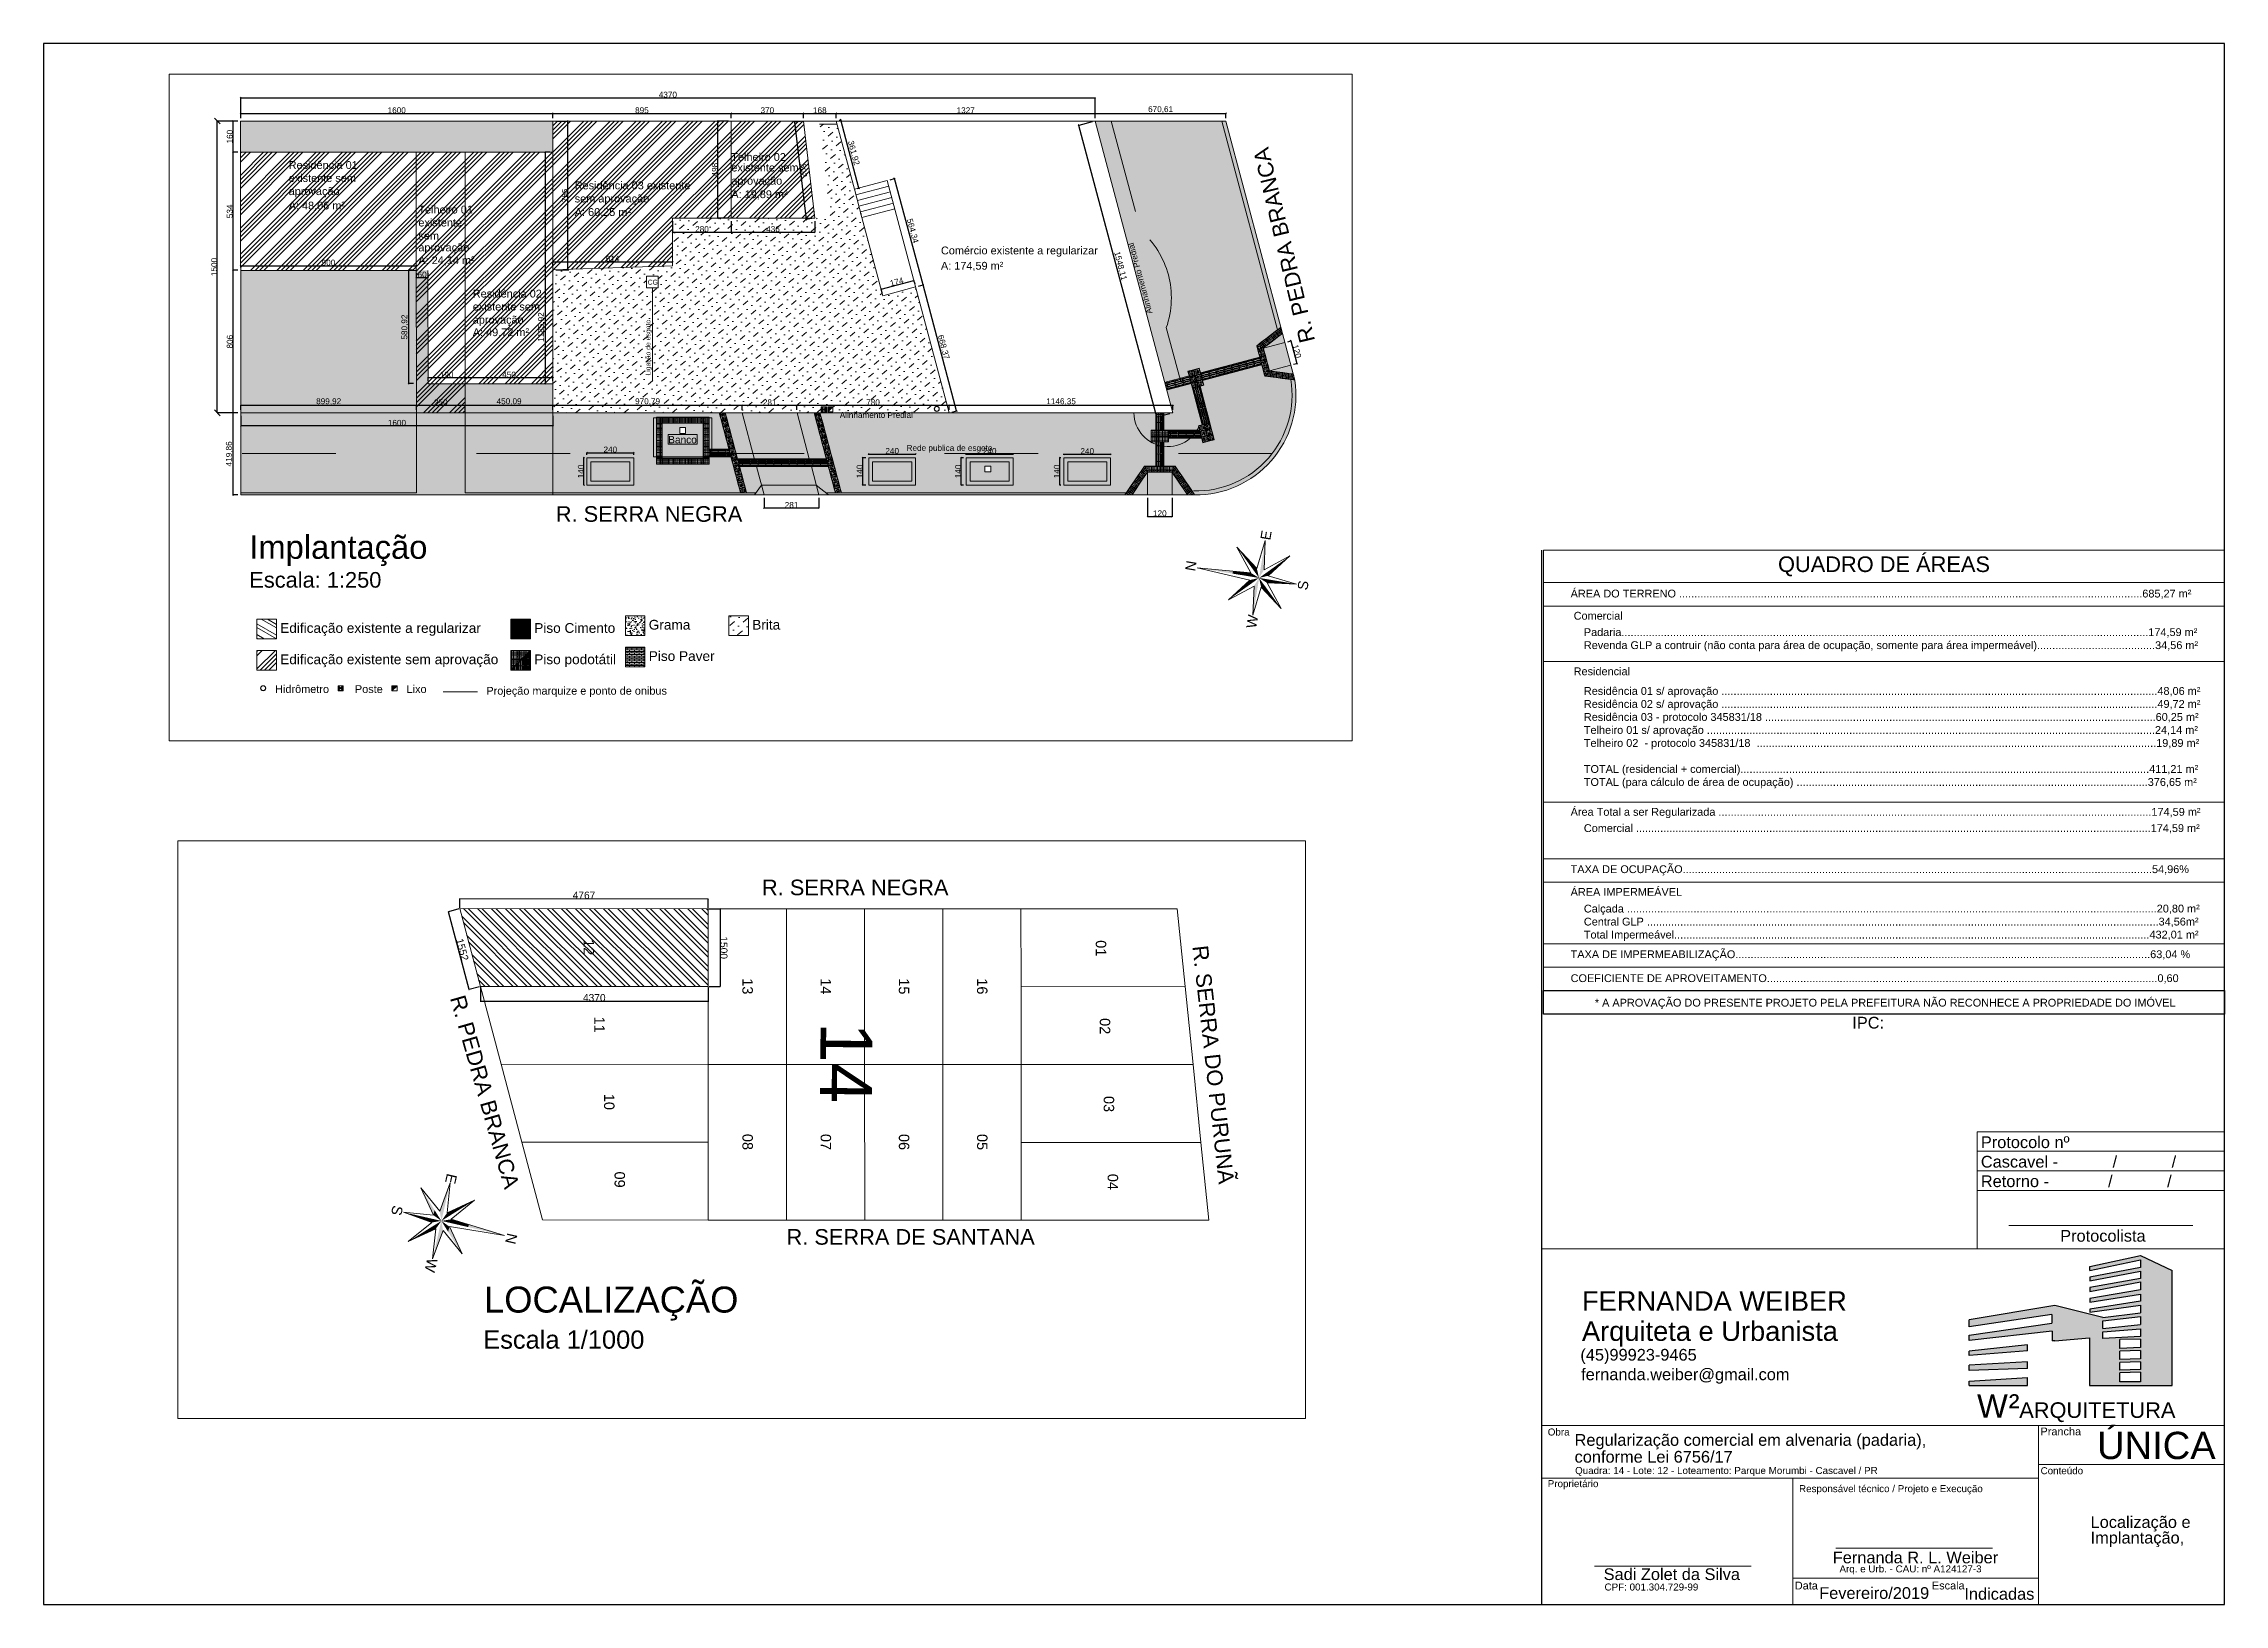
# Paper-space layout 'Layout1' of a CAD drawing. Header units: millimetres. Extents: x 25 to 584, y 10 to 410.
# The model-space entities are those that its viewports show. They can reach past a viewport. Long polylines and large blocks are cut down to what shows.
import ezdxf
from ezdxf.enums import TextEntityAlignment as Align

# ---------------------------------------------------------------- set-up
doc = ezdxf.new("R2010")
doc.units = ezdxf.units.MM
doc.header["$LTSCALE"] = 0.1
doc.linetypes.add('ACAD_ISO03W100', pattern=[30, 12, -18])
doc.layers.get('0').update_dxf_attribs({"lineweight": 5})
for name, color, linetype, lineweight in [('alvenaria', 5, 'Continuous', 9), ('alvenaria longe', 253, 'Continuous', 0), ('ARQ-PAREDE-CONSTRUIR', 5, 'Continuous', 30), ('Cotas', 250, 'Continuous', 30), ('escada', 1, 'Continuous', 0), ('Hachuras', 250, 'Continuous', 0), ('LOTES', 1, 'Continuous', 0), ('piso', 254, 'Continuous', 0), ('Proj Telhado', 10, 'ACAD_ISO03W100', 0), ('projeção', 1, 'ACAD_ISO03W100', 5), ('QUADRAS', 4, 'Continuous', 0), ('TXT_LOTES', 3, 'Continuous', 0), ('TXT_QUADRAS', 5, 'Continuous', 0), ('vidros', 140, 'Continuous', 5)]:
    doc.layers.add(name, color=color, linetype=linetype, lineweight=lineweight)
doc.layers.add('nome de ambiente', color=3, linetype='Continuous')
doc.layers.add('textos', color=1, linetype='Continuous')
doc.styles.add('Arial0', font='arial.ttf', dxfattribs={"height": 1.421523})
doc.styles.add('Quadras', font='arial.ttf', dxfattribs={"height": 10})
doc.styles.get("Standard").update_dxf_attribs({"font": 'arial.ttf'})
doc.dimstyles.new('ISO-25', dxfattribs={"dimtxt": 30, "dimasz": 5, "dimexe": 0, "dimexo": 15, "dimtad": 1, "dimtxsty": 'Standard', "dimblk": 'OBLIQUE', "dimcen": 0, "dimclrd": 7, "dimclre": 7, "dimclrt": 7, "dimadec": 8, "dimazin": 0, "dimtfac": 1, "dimtmove": 0, "dimatfit": 3, "dimldrblk": 'OBLIQUE', "dimfxl": 5, "dimtfillclr": 250, "dimarcsym": 0})

psp = doc.layouts.get("Layout1")

# ---------------------------------------------------------------- texts
for s, height, p in [('* A APROVAÇÃO DO PRESENTE PROJETO PELA PREFEITURA NÃO RECONHECE A PROPRIEDADE DO IMÓVEL', 2, (422.62, 163.21)), ('IPC:', 3, (488.62, 157.58)), ('Protocolo nº', 3, (521.58, 126.95)), ('Cascavel -            /            /', 3, (521.58, 121.95)), ('Retorno -             /            /', 3, (521.58, 116.95)), ('Protocolista', 3, (541.91, 102.95)), ('FERNANDA WEIBER', 5, (419.32, 85.26)), ('Arquiteta e Urbanista', 5, (419.32, 77.53)), ('(45)99923-9465', 3, (418.92, 72.47)), ('fernanda.weiber@gmail.com', 3, (419.12, 67.46)), ('W ', 6, (520.59, 57.86)), ('²', 6, (528.7, 57.86)), ('ARQUITETURA', 4, (531.41, 57.79)), ('ÚNICA', 7, (551.35, 47.23)), ('Obra', 1.8, (410.56, 53.28)), ('Regularização comercial em alvenaria (padaria), ', 3, (417.44, 50.64)), ('Prancha', 2, (536.86, 53.33)), ('conforme Lei 6756/17', 3, (417.44, 46.33)), ('Quadra: 14 - Lote: 12 - Loteamento: Parque Morumbi - Cascavel / PR', 1.8, (417.56, 43.41)), ('Conteúdo', 1.8, (536.89, 43.36)), ('Proprietário', 1.8, (410.56, 40.04)), ('Responsável técnico / Projeto e Execução', 1.8, (474.97, 38.76)), ('Localização e', 3, (549.71, 29.6)), ('Implantação, ', 3, (549.71, 25.6)), ('Fernanda R. L. Weiber', 3, (483.62, 20.52)), ('    Sadi Zolet da Silva', 3, (420.23, 16.24)), ('Arq. e Urb. - CAU: nº A124127-3', 1.8, (485.34, 18.2)), ('      CPF: 001.304.729-99  ', 1.8, (420.92, 13.55)), ('Data', 2, (473.89, 13.82)), ('Fevereiro/2019', 3, (480.14, 11.41)), ('Escala', 2, (509.03, 13.83)), ('Indicadas', 3, (517.35, 11.18))]:
    psp.add_text(s, height=height).set_placement(p)
at = {"linetype": 'ByBlock', "char_height": 2, "attachment_point": 1}
for s, width, insert in [('{\\C251;\\c6710371;\\PPadaria..............................................................................................................................................................................174,59 m²\\PRevenda GLP a contruir (não conta para área de ocupação, somente para área impermeável).......................................34,56 m²}', 157.3879, (419.81, 263.5)), ('{\\C251;\\c6710371;Residência 01 s/ aprovação ................................................................................................................................................48,06 m²\\PResidência 02 s/ aprovação ................................................................................................................................................49,72 m²\\PResidência 03 - protocolo 345831/18 .................................................................................................................................60,25 m²\\PTelheiro 01 s/ aprovação ....................................................................................................................................................24,14 m²\\PTelheiro 02  - protocolo 345831/18  ....................................................................................................................................19,89 m²\\P\\PTOTAL (residencial + comercial).......................................................................................................................................411,21 m²\\PTOTAL (para cálculo de área de ocupação) ....................................................................................................................376,65 m²}', 157.9122, (419.81, 245.1)), ('{\\C251;\\c6710371;Comercial ..........................................................................................................................................................................174,59 m²}', 157.9041, (419.81, 209.94)), ('{\\C251;\\c6710371;Calçada ...............................................................................................................................................................................20,80 m²\\PCentral GLP .........................................................................................................................................................................34,56m²\\PTotal Impermeável.............................................................................................................................................................432,01 m²}', 157.9041, (419.81, 189.32))]:
    psp.add_mtext_dynamic_manual_height_columns(s, width=width, gutter_width=150, heights=[0], dxfattribs=dict(at, insert=insert))

msp = doc.modelspace()

# ---------------------------------------------------------------- texts
at = {"color": 1, "true_color": 0x000001, "style": 'Arial0'}
msp.add_text('N', height=200, rotation=347.052967, dxfattribs=at).set_placement((42378.817, 77052.681))
at = {"color": 120, "true_color": 0x000078, "style": 'Arial0'}
for s, p in [('E', (41234.604, 75893.615)), ('W', (42860.65, 75516.555)), ('S', (41844.418, 74855.003))]:
    msp.add_text(s, height=200, rotation=347.052967, dxfattribs=at).set_placement(p)
at = {"color": 120, "lineweight": 0, "true_color": 0x000078, "style": 'Arial0'}
for s, p in [('E', (32464.053, 33461.958)), ('S', (32653.87, 33205.328)), ('W', (32391.685, 33009.575))]:
    msp.add_text(s, height=51.802, rotation=80.6966844, dxfattribs=at).set_placement(p)
at = {"color": 1, "lineweight": 0, "true_color": 0x000001, "style": 'Arial0'}
msp.add_text('N', height=51.802, rotation=80.6966844, dxfattribs=at).set_placement((32078.434, 33302.93))
at = {"layer": 'nome de ambiente', "color": 18, "lineweight": 0, "true_color": 0x000000}
for s, height, p in [('Telheiro 02', 40, (29701.346, 35408.733)), ('existente sem', 40, (27432.099, 35300.899)), ('Residência 01', 40, (27432.099, 35367.442)), ('existente sem', 40, (29701.346, 35354.524)), ('aprovação', 40, (29701.346, 35287.102)), ('aprovação', 40, (27432.099, 35233.476)), ('sem aprovação', 40, (28898.472, 35195.75)), ('Residência 03 existente', 40, (28898.472, 35263.172)), ('A: 19,89 m²', 40, (29701.346, 35217.776)), ('A: 48,06 m²', 40, (27432.099, 35159.822)), ('Telheiro 01', 40, (28096.817, 35139.123)), ('existente', 40, (28096.817, 35072.58)), ('A: 60,25 m²', 40, (28898.472, 35126.424)), ('sem', 40, (28096.817, 35005.157)), ('A: 24,14 m²', 40, (28096.817, 34879.406)), ('aprovação', 40, (28096.817, 34945.041)), ('A: 174,59 m²', 40, (30775.947, 34851.238)), ('Comércio existente a regularizar', 40, (30775.947, 34929.597)), ('existente sem', 40, (28375.75, 34641.959)), ('Residência 02', 40, (28375.75, 34708.502)), ('A: 49,72 m²', 40, (28375.75, 34510.432)), ('aprovação', 40, (28375.75, 34574.537)), ('Implantação', 120, (27230.16, 33369.092)), ('Escala: 1:250', 80, (27230.16, 33221.248)), ('Edificação existente a regularizar', 50, (27388.569, 32989.536)), ('Piso Cimento ', 50, (28690.891, 32989.536)), ('Grama', 50, (29278.01, 33006.176)), ('Brita', 50, (29808.42, 33006.176)), ('Edificação existente sem aprovação', 50, (27388.636, 32828.922)), ('Piso podotátil', 50, (28690.891, 32828.922)), ('Piso Paver', 50, (29278.01, 32845.562)), ('Hidrômetro', 40, (27362.638, 32681.424)), ('Poste', 40, (27771.542, 32681.424)), ('Lixo', 40, (28036.515, 32681.424)), ('Projeção marquize e ponto de onibus', 40, (28445.618, 32672.802))]:
    msp.add_text(s, height=height, dxfattribs=at).set_placement(p)
at = {"layer": 'nome de ambiente', "color": 1, "lineweight": 0}
msp.add_text('Banco', height=37, dxfattribs=at).set_placement((29377.887, 33961.473))
at = {"layer": 'textos', "color": 18, "true_color": 0x000000}
for s, height, rotation, p in [('R. SERRA DO PURUNÃ', 300, 6.3376753, (36879.257, 90221.132)), ('R. SERRA DE SANTANA', 300, 90, (42615.154, 82417.868)), ('R. SERRA NEGRA', 300, 90, (35898.143, 81946.302)), ('LOCALIZAÇÃO', 500, 90, (43919.826, 76603.329)), ('Escala 1/1000', 350, 90, (44613.917, 76587.747)), ('R. PEDRA BRANCA', 300, 15.9325338, (37871.886, 75946.318))]:
    msp.add_text(s, height=height, rotation=rotation, dxfattribs=at).set_placement(p)
at = {"layer": 'textos', "color": 18, "lineweight": 0, "true_color": 0x000000}
for s, height, rotation, p in [('R. PEDRA BRANCA', 80, 103.5796308, (32694.167, 34487.56)), ('Alinhamento Predial', 30, 105.1212508, (31860.418, 34629.674)), ('Ligação de esgoto', 25, 90, (29286.556, 34308.378))]:
    msp.add_text(s, height=height, rotation=rotation, dxfattribs=at).set_placement(p)
for s, height, p in [('CG', 25, (29272.46, 34774.573)), ('Alinhamento Predial', 30, (30257.289, 34091.109)), ('Rede publica de esgoto', 30, (30599.743, 33922.37)), ('R. SERRA NEGRA', 80, (28801.483, 33558.936))]:
    msp.add_text(s, height=height, dxfattribs=at).set_placement(p)
at = {"layer": 'TXT_LOTES'}
for s, p in [('04', (41252.55, 88592.857)), ('03', (39756.53, 88517.554)), ('01', (36762.014, 88364.698)), ('02', (38259.71, 88441.535)), ('16', (37494.606, 86081.561)), ('05', (40486.448, 86081.955)), ('15', (37494.606, 84578.057)), ('06', (40486.448, 84578.451)), ('14', (37493.896, 83074.551)), ('07', (40485.737, 83074.945)), ('13', (37493.185, 81571.046)), ('08', (40485.026, 81571.44)), ('09', (41208.791, 79112.832)), ('10', (39714.656, 78910.833)), ('11', (38229.178, 78723.789)), ('12', (36742.601, 78519.566))]:
    msp.add_text(s, height=200, dxfattribs=at).set_placement(p)
at = {"layer": 'TXT_QUADRAS', "style": 'Quadras'}
msp.add_text('14', height=999.9982, rotation=359.3676296, dxfattribs=at).set_placement((39121.164, 83566.909), align=Align.MIDDLE_CENTER)

# ---------------------------------------------------------------- blocks, each defined once
blk = doc.blocks.new('*T212')
at = {"layer": 'ARQ-PAREDE-CONSTRUIR', "color": 0, "linetype": 'ByBlock', "lineweight": -2, "transparency": 16777216}
for p, q in [((0, 0), (174.51, 0)), ((0, 0), (0, -112.9)), ((174.51, 0), (174.51, -112.9)), ((0, -8.33), (174.51, -8.33)), ((0, -14.33), (174.51, -14.33)), ((0, -28.57), (174.51, -28.57)), ((0, -64.59), (174.51, -64.59)), ((0, -79.09), (174.51, -79.09)), ((0, -85.1), (174.51, -85.1)), ((0, -100.89), (174.51, -100.89)), ((0, -106.9), (174.51, -106.9)), ((0, -112.9), (174.51, -112.9))]:
    blk.add_line(p, q, dxfattribs=at)
at = {"layer": 'ARQ-PAREDE-CONSTRUIR', "color": 0, "linetype": 'ByBlock', "lineweight": 0, "transparency": 16777216, "width": 171.5127}
for s, insert, char_height, attachment_point in [('QUADRO DE ÁREAS', (87.26, -4.17), 4, 5), ('       ÁREA DO TERRENO .........................................................................................................................................................685,27 m²', (1.5, -11.33), 2, 4), ('        Comercial', (1.5, -15.83), 2, 1), ('        Residencial', (1.5, -30.07), 2, 1), ('       Área Total a ser Regularizada ...............................................................................................................................................174,59 m²', (1.5, -66.09), 2, 1), ('       TAXA DE OCUPAÇÃO...........................................................................................................................................................54,96%', (1.5, -82.09), 2, 4), ('       ÁREA IMPERMEÁVEL', (1.5, -86.6), 2, 1), ('       TAXA DE IMPERMEABILIZAÇÃO.........................................................................................................................................63,04 %', (1.5, -103.89), 2, 4), ('       COEFICIENTE DE APROVEITAMENTO.................................................................................................................................0,60', (1.5, -109.9), 2, 4)]:
    blk.add_mtext(s, dxfattribs=dict(at, insert=insert, char_height=char_height, attachment_point=attachment_point))
blk = doc.blocks.new('_Oblique')
at = {"color": 0, "linetype": 'ByBlock', "lineweight": -2}
blk.add_line((-0.5, -0.5), (0.5, 0.5), dxfattribs=at)
blk = doc.blocks.new('*D64')
at = {"layer": 'alvenaria', "color": 7, "linetype": 'ByBlock', "lineweight": -2, "transparency": 16777216}
for p, q in [((27186, 35628), (27186, 35652)), ((28786, 35628), (28786, 35652))]:
    blk.add_line(p, q, dxfattribs=at)
at = {"layer": 'alvenaria', "color": 7, "lineweight": -2, "transparency": 16777216}
blk.add_line((27186, 35652), (28786, 35652), dxfattribs=at)
at = {"layer": 'Defpoints', "color": 0, "linetype": 'ByBlock', "transparency": 16777216}
for p in [(27186, 35613), (28786, 35652), (28786, 35613)]:
    blk.add_point(p, dxfattribs=at)
at = {"layer": 'alvenaria', "color": 7, "linetype": 'ByBlock', "lineweight": -2, "transparency": 16777216, "xscale": 5, "yscale": 5, "zscale": 5, "rotation": 180}
blk.add_blockref('_Oblique', (27186, 35652), dxfattribs=at)
at = {"layer": 'alvenaria', "color": 7, "linetype": 'ByBlock', "lineweight": -2, "transparency": 16777216, "xscale": 5, "yscale": 5, "zscale": 5}
blk.add_blockref('_Oblique', (28786, 35652), dxfattribs=at)
at = {"layer": 'alvenaria', "color": 7, "linetype": 'ByBlock', "lineweight": 0, "transparency": 16777216, "insert": (27986, 35668), "char_height": 30, "attachment_point": 5}
blk.add_mtext('1600', dxfattribs=at)
blk = doc.blocks.new('*D65')
at = {"layer": 'alvenaria', "color": 7, "linetype": 'ByBlock', "lineweight": -2, "transparency": 16777216}
for p, q in [((28786, 35628), (28786, 35652)), ((29701, 35628), (29701, 35652))]:
    blk.add_line(p, q, dxfattribs=at)
at = {"layer": 'alvenaria', "color": 7, "lineweight": -2, "transparency": 16777216}
blk.add_line((28786, 35652), (29701, 35652), dxfattribs=at)
at = {"layer": 'Defpoints', "color": 0, "linetype": 'ByBlock', "transparency": 16777216}
for p in [(28786, 35613), (29701, 35652), (29701, 35613)]:
    blk.add_point(p, dxfattribs=at)
at = {"layer": 'alvenaria', "color": 7, "linetype": 'ByBlock', "lineweight": -2, "transparency": 16777216, "xscale": 5, "yscale": 5, "zscale": 5, "rotation": 180}
blk.add_blockref('_Oblique', (28786, 35652), dxfattribs=at)
at = {"layer": 'alvenaria', "color": 7, "linetype": 'ByBlock', "lineweight": -2, "transparency": 16777216, "xscale": 5, "yscale": 5, "zscale": 5}
blk.add_blockref('_Oblique', (29701, 35652), dxfattribs=at)
at = {"layer": 'alvenaria', "color": 7, "linetype": 'ByBlock', "lineweight": 0, "transparency": 16777216, "insert": (29243, 35668), "char_height": 30, "attachment_point": 5}
blk.add_mtext('895', dxfattribs=at)
blk = doc.blocks.new('*D66')
at = {"layer": 'alvenaria', "color": 7, "linetype": 'ByBlock', "lineweight": -2, "transparency": 16777216}
for p, q in [((29701, 35628), (29701, 35652)), ((30071, 35628), (30071, 35652))]:
    blk.add_line(p, q, dxfattribs=at)
at = {"layer": 'alvenaria', "color": 7, "lineweight": -2, "transparency": 16777216}
blk.add_line((29701, 35652), (30071, 35652), dxfattribs=at)
at = {"layer": 'Defpoints', "color": 0, "linetype": 'ByBlock', "transparency": 16777216}
for p in [(29701, 35613), (30071, 35652), (30071, 35613)]:
    blk.add_point(p, dxfattribs=at)
at = {"layer": 'alvenaria', "color": 7, "linetype": 'ByBlock', "lineweight": -2, "transparency": 16777216, "xscale": 5, "yscale": 5, "zscale": 5, "rotation": 180}
blk.add_blockref('_Oblique', (29701, 35652), dxfattribs=at)
at = {"layer": 'alvenaria', "color": 7, "linetype": 'ByBlock', "lineweight": -2, "transparency": 16777216, "xscale": 5, "yscale": 5, "zscale": 5}
blk.add_blockref('_Oblique', (30071, 35652), dxfattribs=at)
at = {"layer": 'alvenaria', "color": 7, "linetype": 'ByBlock', "lineweight": 0, "transparency": 16777216, "insert": (29886, 35668), "char_height": 30, "attachment_point": 5}
blk.add_mtext('370', dxfattribs=at)
blk = doc.blocks.new('*D67')
at = {"layer": 'alvenaria', "color": 7, "linetype": 'ByBlock', "lineweight": -2, "transparency": 16777216}
for p, q in [((30071, 35628), (30071, 35652)), ((30239, 35628), (30239, 35652))]:
    blk.add_line(p, q, dxfattribs=at)
at = {"layer": 'alvenaria', "color": 7, "lineweight": -2, "transparency": 16777216}
blk.add_line((30071, 35652), (30239, 35652), dxfattribs=at)
at = {"layer": 'Defpoints', "color": 0, "linetype": 'ByBlock', "transparency": 16777216}
for p in [(30071, 35613), (30239, 35652), (30239, 35613)]:
    blk.add_point(p, dxfattribs=at)
at = {"layer": 'alvenaria', "color": 7, "linetype": 'ByBlock', "lineweight": -2, "transparency": 16777216, "xscale": 5, "yscale": 5, "zscale": 5, "rotation": 180}
blk.add_blockref('_Oblique', (30071, 35652), dxfattribs=at)
at = {"layer": 'alvenaria', "color": 7, "linetype": 'ByBlock', "lineweight": -2, "transparency": 16777216, "xscale": 5, "yscale": 5, "zscale": 5}
blk.add_blockref('_Oblique', (30239, 35652), dxfattribs=at)
at = {"layer": 'alvenaria', "color": 7, "linetype": 'ByBlock', "lineweight": 0, "transparency": 16777216, "insert": (30155, 35668), "char_height": 30, "attachment_point": 5}
blk.add_mtext('168', dxfattribs=at)
blk = doc.blocks.new('*D68')
at = {"layer": 'alvenaria', "color": 7, "linetype": 'ByBlock', "lineweight": -2, "transparency": 16777216}
for p, q in [((30239, 35628), (30239, 35652)), ((31566, 35628), (31566, 35652))]:
    blk.add_line(p, q, dxfattribs=at)
at = {"layer": 'alvenaria', "color": 7, "lineweight": -2, "transparency": 16777216}
blk.add_line((30239, 35652), (31566, 35652), dxfattribs=at)
at = {"layer": 'Defpoints', "color": 0, "linetype": 'ByBlock', "transparency": 16777216}
for p in [(30239, 35613), (31566, 35652), (31566, 35613)]:
    blk.add_point(p, dxfattribs=at)
at = {"layer": 'alvenaria', "color": 7, "linetype": 'ByBlock', "lineweight": -2, "transparency": 16777216, "xscale": 5, "yscale": 5, "zscale": 5, "rotation": 180}
blk.add_blockref('_Oblique', (30239, 35652), dxfattribs=at)
at = {"layer": 'alvenaria', "color": 7, "linetype": 'ByBlock', "lineweight": -2, "transparency": 16777216, "xscale": 5, "yscale": 5, "zscale": 5}
blk.add_blockref('_Oblique', (31566, 35652), dxfattribs=at)
at = {"layer": 'alvenaria', "color": 7, "linetype": 'ByBlock', "lineweight": 0, "transparency": 16777216, "insert": (30903, 35668), "char_height": 30, "attachment_point": 5}
blk.add_mtext('1327', dxfattribs=at)
blk = doc.blocks.new('*D69')
at = {"layer": 'alvenaria', "color": 7, "linetype": 'ByBlock', "lineweight": -2, "transparency": 16777216}
for p, q in [((31566, 35628), (31566, 35652)), ((32237, 35628), (32237, 35652))]:
    blk.add_line(p, q, dxfattribs=at)
at = {"layer": 'alvenaria', "color": 7, "lineweight": -2, "transparency": 16777216}
blk.add_line((31566, 35652), (32237, 35652), dxfattribs=at)
at = {"layer": 'Defpoints', "color": 0, "linetype": 'ByBlock', "transparency": 16777216}
for p in [(31566, 35613), (32237, 35652), (32237, 35613)]:
    blk.add_point(p, dxfattribs=at)
at = {"layer": 'alvenaria', "color": 7, "linetype": 'ByBlock', "lineweight": -2, "transparency": 16777216, "xscale": 5, "yscale": 5, "zscale": 5, "rotation": 180}
blk.add_blockref('_Oblique', (31566, 35652), dxfattribs=at)
at = {"layer": 'alvenaria', "color": 7, "linetype": 'ByBlock', "lineweight": -2, "transparency": 16777216, "xscale": 5, "yscale": 5, "zscale": 5}
blk.add_blockref('_Oblique', (32237, 35652), dxfattribs=at)
at = {"layer": 'alvenaria', "color": 7, "linetype": 'ByBlock', "lineweight": 0, "transparency": 16777216, "insert": (31902, 35671), "char_height": 30, "attachment_point": 5}
blk.add_mtext('670,61', dxfattribs=at)
blk = doc.blocks.new('*D70')
at = {"layer": 'alvenaria', "color": 7, "linetype": 'ByBlock', "lineweight": -2, "transparency": 16777216}
for p, q in [((27186, 35628), (27186, 35732)), ((31566, 35628), (31566, 35732))]:
    blk.add_line(p, q, dxfattribs=at)
at = {"layer": 'alvenaria', "color": 7, "lineweight": -2, "transparency": 16777216}
blk.add_line((27186, 35732), (31566, 35732), dxfattribs=at)
at = {"layer": 'Defpoints', "color": 0, "linetype": 'ByBlock', "transparency": 16777216}
for p in [(31566, 35732), (27186, 35613), (31566, 35613)]:
    blk.add_point(p, dxfattribs=at)
at = {"layer": 'alvenaria', "color": 7, "linetype": 'ByBlock', "lineweight": -2, "transparency": 16777216, "xscale": 5, "yscale": 5, "zscale": 5, "rotation": 180}
blk.add_blockref('_Oblique', (27186, 35732), dxfattribs=at)
at = {"layer": 'alvenaria', "color": 7, "linetype": 'ByBlock', "lineweight": -2, "transparency": 16777216, "xscale": 5, "yscale": 5, "zscale": 5}
blk.add_blockref('_Oblique', (31566, 35732), dxfattribs=at)
at = {"layer": 'alvenaria', "color": 7, "linetype": 'ByBlock', "lineweight": 0, "transparency": 16777216, "insert": (29376, 35748), "char_height": 30, "attachment_point": 5}
blk.add_mtext('4370', dxfattribs=at)
blk = doc.blocks.new('*D71')
at = {"layer": 'alvenaria', "color": 7, "linetype": 'ByBlock', "lineweight": -2, "transparency": 16777216}
for p, q in [((27171, 35453), (27146, 35453)), ((27171, 34848), (27146, 34848))]:
    blk.add_line(p, q, dxfattribs=at)
at = {"layer": 'alvenaria', "color": 7, "lineweight": -2, "transparency": 16777216}
blk.add_line((27146, 35453), (27146, 34848), dxfattribs=at)
at = {"layer": 'Defpoints', "color": 0, "linetype": 'ByBlock', "transparency": 16777216}
for p in [(27186, 35453), (27146, 34848), (27186, 34848)]:
    blk.add_point(p, dxfattribs=at)
at = {"layer": 'alvenaria', "color": 7, "linetype": 'ByBlock', "lineweight": -2, "transparency": 16777216, "xscale": 5, "yscale": 5, "zscale": 5}
for p, rotation in [((27146, 35453), 90), ((27146, 34848), 270)]:
    blk.add_blockref('_Oblique', p, dxfattribs=dict(at, rotation=rotation))
at = {"layer": 'alvenaria', "color": 7, "linetype": 'ByBlock', "lineweight": 0, "transparency": 16777216, "insert": (27130, 35150), "char_height": 30, "attachment_point": 5, "rotation": 90}
blk.add_mtext('534', dxfattribs=at)
blk = doc.blocks.new('*D72')
at = {"layer": 'alvenaria', "color": 7, "linetype": 'ByBlock', "lineweight": -2, "transparency": 16777216}
for p, q in [((27171, 34848), (27146, 34848)), ((27172, 34117), (27146, 34117))]:
    blk.add_line(p, q, dxfattribs=at)
at = {"layer": 'alvenaria', "color": 7, "lineweight": -2, "transparency": 16777216}
blk.add_line((27146, 34848), (27146, 34117), dxfattribs=at)
at = {"layer": 'Defpoints', "color": 0, "linetype": 'ByBlock', "transparency": 16777216}
for p in [(27186, 34848), (27146, 34117), (27187, 34117)]:
    blk.add_point(p, dxfattribs=at)
at = {"layer": 'alvenaria', "color": 7, "linetype": 'ByBlock', "lineweight": -2, "transparency": 16777216, "xscale": 5, "yscale": 5, "zscale": 5}
for p, rotation in [((27146, 34848), 90), ((27146, 34117), 270)]:
    blk.add_blockref('_Oblique', p, dxfattribs=dict(at, rotation=rotation))
at = {"layer": 'alvenaria', "color": 7, "linetype": 'ByBlock', "lineweight": 0, "transparency": 16777216, "insert": (27130, 34482), "char_height": 30, "attachment_point": 5, "rotation": 90}
blk.add_mtext('806', dxfattribs=at)
blk = doc.blocks.new('*D73')
at = {"layer": 'alvenaria', "color": 7, "linetype": 'ByBlock', "lineweight": -2, "transparency": 16777216}
for p, q in [((27172, 34117), (27146, 34117)), ((27172, 33697), (27146, 33697))]:
    blk.add_line(p, q, dxfattribs=at)
at = {"layer": 'alvenaria', "color": 7, "lineweight": -2, "transparency": 16777216}
blk.add_line((27146, 34117), (27146, 33697), dxfattribs=at)
at = {"layer": 'Defpoints', "color": 0, "linetype": 'ByBlock', "transparency": 16777216}
for p in [(27187, 34117), (27146, 33697), (27187, 33697)]:
    blk.add_point(p, dxfattribs=at)
at = {"layer": 'alvenaria', "color": 7, "linetype": 'ByBlock', "lineweight": -2, "transparency": 16777216, "xscale": 5, "yscale": 5, "zscale": 5}
for p, rotation in [((27146, 34117), 90), ((27146, 33697), 270)]:
    blk.add_blockref('_Oblique', p, dxfattribs=dict(at, rotation=rotation))
at = {"layer": 'alvenaria', "color": 7, "linetype": 'ByBlock', "lineweight": 0, "transparency": 16777216, "insert": (27128, 33907), "char_height": 30, "attachment_point": 5, "rotation": 90}
blk.add_mtext('419,86', dxfattribs=at)
blk = doc.blocks.new('*D74')
at = {"layer": 'alvenaria', "color": 7, "linetype": 'ByBlock', "lineweight": -2, "transparency": 16777216}
for p, q in [((27171, 35613), (27066, 35613)), ((27172, 34117), (27066, 34117))]:
    blk.add_line(p, q, dxfattribs=at)
at = {"layer": 'alvenaria', "color": 7, "lineweight": -2, "transparency": 16777216}
blk.add_line((27066, 34117), (27066, 35613), dxfattribs=at)
at = {"layer": 'Defpoints', "color": 0, "linetype": 'ByBlock', "transparency": 16777216}
for p in [(27066, 35613), (27186, 35613), (27187, 34117)]:
    blk.add_point(p, dxfattribs=at)
at = {"layer": 'alvenaria', "color": 7, "linetype": 'ByBlock', "lineweight": -2, "transparency": 16777216, "xscale": 30, "yscale": 30, "zscale": 30}
for p, rotation in [((27066, 35613), 90), ((27066, 34117), 270)]:
    blk.add_blockref('_Oblique', p, dxfattribs=dict(at, rotation=rotation))
at = {"layer": 'alvenaria', "color": 7, "linetype": 'ByBlock', "lineweight": 0, "transparency": 16777216, "insert": (27050, 34865), "char_height": 30, "attachment_point": 5, "rotation": 90}
blk.add_mtext('1500', dxfattribs=at)
blk = doc.blocks.new('*D75')
at = {"layer": 'alvenaria', "color": 7, "linetype": 'ByBlock', "lineweight": -2, "transparency": 16777216}
for p, q in [((27186, 34863), (27186, 34871)), ((28086, 34863), (28086, 34871))]:
    blk.add_line(p, q, dxfattribs=at)
at = {"layer": 'alvenaria', "color": 7, "lineweight": -2, "transparency": 16777216}
blk.add_line((27186, 34871), (28086, 34871), dxfattribs=at)
at = {"layer": 'Defpoints', "color": 0, "linetype": 'ByBlock', "transparency": 16777216}
for p in [(27186, 34848), (28086, 34871), (28086, 34848)]:
    blk.add_point(p, dxfattribs=at)
at = {"layer": 'alvenaria', "color": 7, "linetype": 'ByBlock', "lineweight": -2, "transparency": 16777216, "xscale": 5, "yscale": 5, "zscale": 5, "rotation": 180}
blk.add_blockref('_Oblique', (27186, 34871), dxfattribs=at)
at = {"layer": 'alvenaria', "color": 7, "linetype": 'ByBlock', "lineweight": -2, "transparency": 16777216, "xscale": 5, "yscale": 5, "zscale": 5}
blk.add_blockref('_Oblique', (28086, 34871), dxfattribs=at)
at = {"layer": 'alvenaria', "color": 7, "linetype": 'ByBlock', "lineweight": 0, "transparency": 16777216, "insert": (27636, 34887), "char_height": 30, "attachment_point": 5}
blk.add_mtext('900', dxfattribs=at)
blk = doc.blocks.new('*D76')
at = {"layer": 'alvenaria', "color": 7, "linetype": 'ByBlock', "lineweight": -2, "transparency": 16777216}
for p, q in [((28337, 34282), (28337, 34297)), ((28787, 34282), (28787, 34297))]:
    blk.add_line(p, q, dxfattribs=at)
at = {"layer": 'alvenaria', "color": 7, "lineweight": -2, "transparency": 16777216}
blk.add_line((28787, 34297), (28337, 34297), dxfattribs=at)
at = {"layer": 'Defpoints', "color": 0, "linetype": 'ByBlock', "transparency": 16777216}
for p in [(28337, 34297), (28337, 34267), (28787, 34267)]:
    blk.add_point(p, dxfattribs=at)
at = {"layer": 'alvenaria', "color": 7, "linetype": 'ByBlock', "lineweight": -2, "transparency": 16777216, "xscale": 5, "yscale": 5, "zscale": 5, "rotation": 180}
blk.add_blockref('_Oblique', (28337, 34297), dxfattribs=at)
at = {"layer": 'alvenaria', "color": 7, "linetype": 'ByBlock', "lineweight": -2, "transparency": 16777216, "xscale": 5, "yscale": 5, "zscale": 5}
blk.add_blockref('_Oblique', (28787, 34297), dxfattribs=at)
at = {"layer": 'alvenaria', "color": 7, "linetype": 'ByBlock', "lineweight": 0, "transparency": 16777216, "insert": (28562, 34313), "char_height": 30, "attachment_point": 5}
blk.add_mtext('450', dxfattribs=at)
blk = doc.blocks.new('*D77')
at = {"layer": 'alvenaria', "color": 7, "linetype": 'ByBlock', "lineweight": -2, "transparency": 16777216}
for p, q in [((28071, 34848), (28047, 34848)), ((28072, 34267), (28047, 34267))]:
    blk.add_line(p, q, dxfattribs=at)
at = {"layer": 'alvenaria', "color": 7, "lineweight": -2, "transparency": 16777216}
blk.add_line((28047, 34848), (28047, 34267), dxfattribs=at)
at = {"layer": 'Defpoints', "color": 0, "linetype": 'ByBlock', "transparency": 16777216}
for p in [(28086, 34848), (28047, 34267), (28087, 34267)]:
    blk.add_point(p, dxfattribs=at)
at = {"layer": 'alvenaria', "color": 7, "linetype": 'ByBlock', "lineweight": -2, "transparency": 16777216, "xscale": 5, "yscale": 5, "zscale": 5}
for p, rotation in [((28047, 34848), 90), ((28047, 34267), 270)]:
    blk.add_blockref('_Oblique', p, dxfattribs=dict(at, rotation=rotation))
at = {"layer": 'alvenaria', "color": 7, "linetype": 'ByBlock', "lineweight": 0, "transparency": 16777216, "insert": (28028, 34557), "char_height": 30, "attachment_point": 5, "rotation": 90}
blk.add_mtext('580,92', dxfattribs=at)
blk = doc.blocks.new('*D78')
at = {"layer": 'alvenaria', "color": 7, "linetype": 'ByBlock', "lineweight": -2, "transparency": 16777216}
for p, q in [((27187, 34102), (27187, 34050)), ((28787, 34102), (28787, 34050))]:
    blk.add_line(p, q, dxfattribs=at)
at = {"layer": 'alvenaria', "color": 7, "lineweight": -2, "transparency": 16777216}
blk.add_line((28787, 34050), (27187, 34050), dxfattribs=at)
at = {"layer": 'Defpoints', "color": 0, "linetype": 'ByBlock', "transparency": 16777216}
for p in [(27187, 34117), (28787, 34117), (27187, 34050)]:
    blk.add_point(p, dxfattribs=at)
at = {"layer": 'alvenaria', "color": 7, "linetype": 'ByBlock', "lineweight": -2, "transparency": 16777216, "xscale": 5, "yscale": 5, "zscale": 5, "rotation": 180}
blk.add_blockref('_Oblique', (27187, 34050), dxfattribs=at)
at = {"layer": 'alvenaria', "color": 7, "linetype": 'ByBlock', "lineweight": -2, "transparency": 16777216, "xscale": 5, "yscale": 5, "zscale": 5}
blk.add_blockref('_Oblique', (28787, 34050), dxfattribs=at)
at = {"layer": 'alvenaria', "color": 7, "linetype": 'ByBlock', "lineweight": 0, "transparency": 16777216, "insert": (27987, 34066), "char_height": 30, "attachment_point": 5}
blk.add_mtext('1600', dxfattribs=at)
blk = doc.blocks.new('*D79')
at = {"layer": 'alvenaria', "color": 7, "linetype": 'ByBlock', "lineweight": -2, "transparency": 16777216}
for p, q in [((29701, 35100), (29701, 35043)), ((30129, 35100), (30129, 35043))]:
    blk.add_line(p, q, dxfattribs=at)
at = {"layer": 'alvenaria', "color": 7, "lineweight": -2, "transparency": 16777216}
blk.add_line((29701, 35043), (30129, 35043), dxfattribs=at)
at = {"layer": 'Defpoints', "color": 0, "linetype": 'ByBlock', "transparency": 16777216}
for p in [(29701, 35115), (30129, 35115), (30129, 35043)]:
    blk.add_point(p, dxfattribs=at)
at = {"layer": 'alvenaria', "color": 7, "linetype": 'ByBlock', "lineweight": -2, "transparency": 16777216, "xscale": 5, "yscale": 5, "zscale": 5, "rotation": 180}
blk.add_blockref('_Oblique', (29701, 35043), dxfattribs=at)
at = {"layer": 'alvenaria', "color": 7, "linetype": 'ByBlock', "lineweight": -2, "transparency": 16777216, "xscale": 5, "yscale": 5, "zscale": 5}
blk.add_blockref('_Oblique', (30129, 35043), dxfattribs=at)
at = {"layer": 'alvenaria', "color": 7, "linetype": 'ByBlock', "lineweight": 0, "transparency": 16777216, "insert": (29915, 35059), "char_height": 30, "attachment_point": 5}
blk.add_mtext('436', dxfattribs=at)
blk = doc.blocks.new('*D80')
at = {"layer": 'alvenaria', "color": 7, "linetype": 'ByBlock', "lineweight": -2, "transparency": 16777216}
for p, q in [((28801, 35613), (28864, 35613)), ((28801, 34850), (28864, 34850))]:
    blk.add_line(p, q, dxfattribs=at)
at = {"layer": 'alvenaria', "color": 7, "lineweight": -2, "transparency": 16777216}
blk.add_line((28864, 34850), (28864, 35613), dxfattribs=at)
at = {"layer": 'Defpoints', "color": 0, "linetype": 'ByBlock', "transparency": 16777216}
for p in [(28786, 35613), (28864, 35613), (28786, 34850)]:
    blk.add_point(p, dxfattribs=at)
at = {"layer": 'alvenaria', "color": 7, "linetype": 'ByBlock', "lineweight": -2, "transparency": 16777216, "xscale": 5, "yscale": 5, "zscale": 5}
for p, rotation in [((28864, 35613), 90), ((28864, 34850), 270)]:
    blk.add_blockref('_Oblique', p, dxfattribs=dict(at, rotation=rotation))
at = {"layer": 'alvenaria', "color": 7, "linetype": 'ByBlock', "lineweight": 0, "transparency": 16777216, "insert": (28848, 35232), "char_height": 30, "attachment_point": 5, "rotation": 90}
blk.add_mtext('765', dxfattribs=at)
blk = doc.blocks.new('*D81')
at = {"layer": 'alvenaria', "color": 7, "linetype": 'ByBlock', "lineweight": -2, "transparency": 16777216}
for p, q in [((29686, 35613), (29633, 35613)), ((29686, 35115), (29633, 35115))]:
    blk.add_line(p, q, dxfattribs=at)
at = {"layer": 'alvenaria', "color": 7, "lineweight": -2, "transparency": 16777216}
blk.add_line((29633, 35115), (29633, 35613), dxfattribs=at)
at = {"layer": 'Defpoints', "color": 0, "linetype": 'ByBlock', "transparency": 16777216}
for p in [(29633, 35613), (29701, 35613), (29701, 35115)]:
    blk.add_point(p, dxfattribs=at)
at = {"layer": 'alvenaria', "color": 7, "linetype": 'ByBlock', "lineweight": -2, "transparency": 16777216, "xscale": 5, "yscale": 5, "zscale": 5}
for p, rotation in [((29633, 35613), 90), ((29633, 35115), 270)]:
    blk.add_blockref('_Oblique', p, dxfattribs=dict(at, rotation=rotation))
at = {"layer": 'alvenaria', "color": 7, "linetype": 'ByBlock', "lineweight": 0, "transparency": 16777216, "insert": (29617, 35364), "char_height": 30, "attachment_point": 5, "rotation": 90}
blk.add_mtext('498', dxfattribs=at)
blk = doc.blocks.new('*D82')
at = {"layer": 'alvenaria', "color": 7, "linetype": 'ByBlock', "lineweight": -2, "transparency": 16777216}
for p, q in [((30056, 35611), (30026, 35608)), ((30114, 35113), (30085, 35109))]:
    blk.add_line(p, q, dxfattribs=at)
at = {"layer": 'alvenaria', "color": 7, "lineweight": -2, "transparency": 16777216}
blk.add_line((30026, 35608), (30085, 35109), dxfattribs=at)
at = {"layer": 'Defpoints', "color": 0, "linetype": 'ByBlock', "transparency": 16777216}
for p in [(30071, 35613), (30085, 35109), (30129, 35115)]:
    blk.add_point(p, dxfattribs=at)
at = {"layer": 'alvenaria', "color": 7, "linetype": 'ByBlock', "lineweight": -2, "transparency": 16777216, "xscale": 5, "yscale": 5, "zscale": 5}
for p, rotation in [((30026, 35608), 96.64616055561596), ((30085, 35109), 276.6461605556159)]:
    blk.add_blockref('_Oblique', p, dxfattribs=dict(at, rotation=rotation))
at = {"layer": 'alvenaria', "color": 7, "linetype": 'ByBlock', "lineweight": 0, "transparency": 16777216, "insert": (30071, 35360), "char_height": 30, "attachment_point": 5, "rotation": 276.6462}
blk.add_mtext('502', dxfattribs=at)
blk = doc.blocks.new('*D83')
at = {"layer": 'alvenaria', "color": 7, "lineweight": -2, "transparency": 16777216}
blk.add_line((30469, 34751), (30637, 34796), dxfattribs=at)
at = {"layer": 'alvenaria', "color": 7, "linetype": 'ByBlock', "lineweight": -2, "transparency": 16777216}
for p, q in [((30643, 34777), (30637, 34796)), ((30474, 34732), (30469, 34751))]:
    blk.add_line(p, q, dxfattribs=at)
at = {"layer": 'Defpoints', "color": 0, "linetype": 'ByBlock', "transparency": 16777216}
for p in [(30637, 34796), (30478, 34718), (30646, 34763)]:
    blk.add_point(p, dxfattribs=at)
at = {"layer": 'alvenaria', "color": 7, "linetype": 'ByBlock', "lineweight": -2, "transparency": 16777216, "xscale": 5, "yscale": 5, "zscale": 5}
for p, rotation in [((30637, 34796), 14.91959103999952), ((30469, 34751), 194.9195910399995)]:
    blk.add_blockref('_Oblique', p, dxfattribs=dict(at, rotation=rotation))
at = {"layer": 'alvenaria', "color": 7, "linetype": 'ByBlock', "lineweight": 0, "transparency": 16777216, "insert": (30549, 34789), "char_height": 30, "attachment_point": 5, "rotation": 14.9196}
blk.add_mtext('174', dxfattribs=at)
blk = doc.blocks.new('*D84')
at = {"layer": 'alvenaria', "color": 7, "linetype": 'ByBlock', "lineweight": -2, "transparency": 16777216}
for p, q in [((30818, 34132), (30818, 34155)), ((31965, 34132), (31965, 34155))]:
    blk.add_line(p, q, dxfattribs=at)
at = {"layer": 'alvenaria', "color": 7, "lineweight": -2, "transparency": 16777216}
blk.add_line((31965, 34155), (30818, 34155), dxfattribs=at)
at = {"layer": 'Defpoints', "color": 0, "linetype": 'ByBlock', "transparency": 16777216}
for p in [(30818, 34155), (30818, 34117), (31965, 34117)]:
    blk.add_point(p, dxfattribs=at)
at = {"layer": 'alvenaria', "color": 7, "linetype": 'ByBlock', "lineweight": -2, "transparency": 16777216, "xscale": 5, "yscale": 5, "zscale": 5, "rotation": 180}
blk.add_blockref('_Oblique', (30818, 34155), dxfattribs=at)
at = {"layer": 'alvenaria', "color": 7, "linetype": 'ByBlock', "lineweight": -2, "transparency": 16777216, "xscale": 5, "yscale": 5, "zscale": 5}
blk.add_blockref('_Oblique', (31965, 34155), dxfattribs=at)
at = {"layer": 'alvenaria', "color": 7, "linetype": 'ByBlock', "lineweight": 0, "transparency": 16777216, "insert": (31392, 34174), "char_height": 30, "attachment_point": 5}
blk.add_mtext('1146,35', dxfattribs=at)
blk = doc.blocks.new('*D85')
at = {"layer": 'alvenaria', "color": 7, "linetype": 'ByBlock', "lineweight": -2, "transparency": 16777216}
for p, q in [((30038, 34132), (30038, 34155)), ((30818, 34132), (30818, 34155))]:
    blk.add_line(p, q, dxfattribs=at)
at = {"layer": 'alvenaria', "color": 7, "lineweight": -2, "transparency": 16777216}
blk.add_line((30818, 34155), (30038, 34155), dxfattribs=at)
at = {"layer": 'Defpoints', "color": 0, "linetype": 'ByBlock', "transparency": 16777216}
for p in [(30038, 34155), (30038, 34117), (30818, 34117)]:
    blk.add_point(p, dxfattribs=at)
at = {"layer": 'alvenaria', "color": 7, "linetype": 'ByBlock', "lineweight": -2, "transparency": 16777216, "xscale": 5, "yscale": 5, "zscale": 5, "rotation": 180}
blk.add_blockref('_Oblique', (30038, 34155), dxfattribs=at)
at = {"layer": 'alvenaria', "color": 7, "linetype": 'ByBlock', "lineweight": -2, "transparency": 16777216, "xscale": 5, "yscale": 5, "zscale": 5}
blk.add_blockref('_Oblique', (30818, 34155), dxfattribs=at)
at = {"layer": 'alvenaria', "color": 7, "linetype": 'ByBlock', "lineweight": 0, "transparency": 16777216, "insert": (30428, 34171), "char_height": 30, "attachment_point": 5}
blk.add_mtext('780', dxfattribs=at)
blk = doc.blocks.new('*D86')
at = {"layer": 'alvenaria', "color": 7, "linetype": 'ByBlock', "lineweight": -2, "transparency": 16777216}
for p, q in [((29757, 34132), (29757, 34155)), ((30038, 34132), (30038, 34155))]:
    blk.add_line(p, q, dxfattribs=at)
at = {"layer": 'alvenaria', "color": 7, "lineweight": -2, "transparency": 16777216}
blk.add_line((30038, 34155), (29757, 34155), dxfattribs=at)
at = {"layer": 'Defpoints', "color": 0, "linetype": 'ByBlock', "transparency": 16777216}
for p in [(29757, 34155), (29757, 34117), (30038, 34117)]:
    blk.add_point(p, dxfattribs=at)
at = {"layer": 'alvenaria', "color": 7, "linetype": 'ByBlock', "lineweight": -2, "transparency": 16777216, "xscale": 5, "yscale": 5, "zscale": 5, "rotation": 180}
blk.add_blockref('_Oblique', (29757, 34155), dxfattribs=at)
at = {"layer": 'alvenaria', "color": 7, "linetype": 'ByBlock', "lineweight": -2, "transparency": 16777216, "xscale": 5, "yscale": 5, "zscale": 5}
blk.add_blockref('_Oblique', (30038, 34155), dxfattribs=at)
at = {"layer": 'alvenaria', "color": 7, "linetype": 'ByBlock', "lineweight": 0, "transparency": 16777216, "insert": (29898, 34171), "char_height": 30, "attachment_point": 5}
blk.add_mtext('281', dxfattribs=at)
blk = doc.blocks.new('*D87')
at = {"layer": 'alvenaria', "color": 7, "linetype": 'ByBlock', "lineweight": -2, "transparency": 16777216}
for p, q in [((28787, 34132), (28787, 34155)), ((29757, 34132), (29757, 34155))]:
    blk.add_line(p, q, dxfattribs=at)
at = {"layer": 'alvenaria', "color": 7, "lineweight": -2, "transparency": 16777216}
blk.add_line((29757, 34155), (28787, 34155), dxfattribs=at)
at = {"layer": 'Defpoints', "color": 0, "linetype": 'ByBlock', "transparency": 16777216}
for p in [(28787, 34155), (28787, 34117), (29757, 34117)]:
    blk.add_point(p, dxfattribs=at)
at = {"layer": 'alvenaria', "color": 7, "linetype": 'ByBlock', "lineweight": -2, "transparency": 16777216, "xscale": 5, "yscale": 5, "zscale": 5, "rotation": 180}
blk.add_blockref('_Oblique', (28787, 34155), dxfattribs=at)
at = {"layer": 'alvenaria', "color": 7, "linetype": 'ByBlock', "lineweight": -2, "transparency": 16777216, "xscale": 5, "yscale": 5, "zscale": 5}
blk.add_blockref('_Oblique', (29757, 34155), dxfattribs=at)
at = {"layer": 'alvenaria', "color": 7, "linetype": 'ByBlock', "lineweight": 0, "transparency": 16777216, "insert": (29272, 34174), "char_height": 30, "attachment_point": 5}
blk.add_mtext('970,79', dxfattribs=at)
blk = doc.blocks.new('*D88')
at = {"layer": 'alvenaria', "color": 7, "linetype": 'ByBlock', "lineweight": -2, "transparency": 16777216}
for p, q in [((28337, 34132), (28337, 34155)), ((28787, 34132), (28787, 34155))]:
    blk.add_line(p, q, dxfattribs=at)
at = {"layer": 'alvenaria', "color": 7, "lineweight": -2, "transparency": 16777216}
blk.add_line((28787, 34155), (28337, 34155), dxfattribs=at)
at = {"layer": 'Defpoints', "color": 0, "linetype": 'ByBlock', "transparency": 16777216}
for p in [(28337, 34155), (28337, 34117), (28787, 34117)]:
    blk.add_point(p, dxfattribs=at)
at = {"layer": 'alvenaria', "color": 7, "linetype": 'ByBlock', "lineweight": -2, "transparency": 16777216, "xscale": 5, "yscale": 5, "zscale": 5, "rotation": 180}
blk.add_blockref('_Oblique', (28337, 34155), dxfattribs=at)
at = {"layer": 'alvenaria', "color": 7, "linetype": 'ByBlock', "lineweight": -2, "transparency": 16777216, "xscale": 5, "yscale": 5, "zscale": 5}
blk.add_blockref('_Oblique', (28787, 34155), dxfattribs=at)
at = {"layer": 'alvenaria', "color": 7, "linetype": 'ByBlock', "lineweight": 0, "transparency": 16777216, "insert": (28562, 34174), "char_height": 30, "attachment_point": 5}
blk.add_mtext('450,09', dxfattribs=at)
blk = doc.blocks.new('*D89')
at = {"layer": 'alvenaria', "color": 7, "linetype": 'ByBlock', "lineweight": -2, "transparency": 16777216}
for p, q in [((28087, 34132), (28087, 34155)), ((28337, 34132), (28337, 34155))]:
    blk.add_line(p, q, dxfattribs=at)
at = {"layer": 'alvenaria', "color": 7, "lineweight": -2, "transparency": 16777216}
blk.add_line((28337, 34155), (28087, 34155), dxfattribs=at)
at = {"layer": 'Defpoints', "color": 0, "linetype": 'ByBlock', "transparency": 16777216}
for p in [(28087, 34155), (28087, 34117), (28337, 34117)]:
    blk.add_point(p, dxfattribs=at)
at = {"layer": 'alvenaria', "color": 7, "linetype": 'ByBlock', "lineweight": -2, "transparency": 16777216, "xscale": 5, "yscale": 5, "zscale": 5, "rotation": 180}
blk.add_blockref('_Oblique', (28087, 34155), dxfattribs=at)
at = {"layer": 'alvenaria', "color": 7, "linetype": 'ByBlock', "lineweight": -2, "transparency": 16777216, "xscale": 5, "yscale": 5, "zscale": 5}
blk.add_blockref('_Oblique', (28337, 34155), dxfattribs=at)
at = {"layer": 'alvenaria', "color": 7, "linetype": 'ByBlock', "lineweight": 0, "transparency": 16777216, "insert": (28212, 34171), "char_height": 30, "attachment_point": 5}
blk.add_mtext('250', dxfattribs=at)
blk = doc.blocks.new('*D90')
at = {"layer": 'alvenaria', "color": 7, "linetype": 'ByBlock', "lineweight": -2, "transparency": 16777216}
for p, q in [((27187, 34132), (27187, 34155)), ((28087, 34132), (28087, 34155))]:
    blk.add_line(p, q, dxfattribs=at)
at = {"layer": 'alvenaria', "color": 7, "lineweight": -2, "transparency": 16777216}
blk.add_line((28087, 34155), (27187, 34155), dxfattribs=at)
at = {"layer": 'Defpoints', "color": 0, "linetype": 'ByBlock', "transparency": 16777216}
for p in [(27187, 34155), (27187, 34117), (28087, 34117)]:
    blk.add_point(p, dxfattribs=at)
at = {"layer": 'alvenaria', "color": 7, "linetype": 'ByBlock', "lineweight": -2, "transparency": 16777216, "xscale": 5, "yscale": 5, "zscale": 5, "rotation": 180}
blk.add_blockref('_Oblique', (27187, 34155), dxfattribs=at)
at = {"layer": 'alvenaria', "color": 7, "linetype": 'ByBlock', "lineweight": -2, "transparency": 16777216, "xscale": 5, "yscale": 5, "zscale": 5}
blk.add_blockref('_Oblique', (28087, 34155), dxfattribs=at)
at = {"layer": 'alvenaria', "color": 7, "linetype": 'ByBlock', "lineweight": 0, "transparency": 16777216, "insert": (27637, 34174), "char_height": 30, "attachment_point": 5}
blk.add_mtext('899,92', dxfattribs=at)
blk = doc.blocks.new('*D91')
at = {"layer": 'alvenaria', "color": 7, "linetype": 'ByBlock', "lineweight": -2, "transparency": 16777216}
for p, q in [((30661, 34766), (30684, 34773)), ((30833, 34121), (30856, 34127))]:
    blk.add_line(p, q, dxfattribs=at)
at = {"layer": 'alvenaria', "color": 7, "lineweight": -2, "transparency": 16777216}
blk.add_line((30856, 34127), (30684, 34773), dxfattribs=at)
at = {"layer": 'Defpoints', "color": 0, "linetype": 'ByBlock', "transparency": 16777216}
for p in [(30684, 34773), (30646, 34763), (30818, 34117)]:
    blk.add_point(p, dxfattribs=at)
at = {"layer": 'alvenaria', "color": 7, "linetype": 'ByBlock', "lineweight": -2, "transparency": 16777216, "xscale": 5, "yscale": 5, "zscale": 5}
for p, rotation in [((30684, 34773), 104.91959104), ((30856, 34127), 284.9195910399999)]:
    blk.add_blockref('_Oblique', p, dxfattribs=dict(at, rotation=rotation))
at = {"layer": 'alvenaria', "color": 7, "linetype": 'ByBlock', "lineweight": 0, "transparency": 16777216, "insert": (30788, 34454), "char_height": 30, "attachment_point": 5, "rotation": 284.9196}
blk.add_mtext('668,37', dxfattribs=at)
blk = doc.blocks.new('*D92')
at = {"layer": 'alvenaria', "color": 7, "linetype": 'ByBlock', "lineweight": -2, "transparency": 16777216}
for p, q in [((30516, 35312), (30538, 35318)), ((30661, 34766), (30684, 34773))]:
    blk.add_line(p, q, dxfattribs=at)
at = {"layer": 'alvenaria', "color": 7, "lineweight": -2, "transparency": 16777216}
blk.add_line((30684, 34773), (30538, 35318), dxfattribs=at)
at = {"layer": 'Defpoints', "color": 0, "linetype": 'ByBlock', "transparency": 16777216}
for p in [(30501, 35308), (30538, 35318), (30646, 34763)]:
    blk.add_point(p, dxfattribs=at)
at = {"layer": 'alvenaria', "color": 7, "linetype": 'ByBlock', "lineweight": -2, "transparency": 16777216, "xscale": 5, "yscale": 5, "zscale": 5}
for p, rotation in [((30538, 35318), 104.9195910399999), ((30684, 34773), 284.9195910399999)]:
    blk.add_blockref('_Oblique', p, dxfattribs=dict(at, rotation=rotation))
at = {"layer": 'alvenaria', "color": 7, "linetype": 'ByBlock', "lineweight": 0, "transparency": 16777216, "insert": (30629, 35050), "char_height": 30, "attachment_point": 5, "rotation": 284.9196}
blk.add_mtext('564,34', dxfattribs=at)
blk = doc.blocks.new('*D93')
at = {"layer": 'alvenaria', "color": 7, "linetype": 'ByBlock', "lineweight": -2, "transparency": 16777216}
for p, q in [((30254, 35617), (30262, 35619)), ((30347, 35267), (30355, 35269))]:
    blk.add_line(p, q, dxfattribs=at)
at = {"layer": 'alvenaria', "color": 7, "lineweight": -2, "transparency": 16777216}
blk.add_line((30355, 35269), (30262, 35619), dxfattribs=at)
at = {"layer": 'Defpoints', "color": 0, "linetype": 'ByBlock', "transparency": 16777216}
for p in [(30239, 35613), (30262, 35619), (30332, 35263)]:
    blk.add_point(p, dxfattribs=at)
at = {"layer": 'alvenaria', "color": 7, "linetype": 'ByBlock', "lineweight": -2, "transparency": 16777216, "xscale": 5, "yscale": 5, "zscale": 5}
for p, rotation in [((30262, 35619), 104.9195910400002), ((30355, 35269), 284.9195910400002)]:
    blk.add_blockref('_Oblique', p, dxfattribs=dict(at, rotation=rotation))
at = {"layer": 'alvenaria', "color": 7, "linetype": 'ByBlock', "lineweight": 0, "transparency": 16777216, "insert": (30327, 35449), "char_height": 30, "attachment_point": 5, "rotation": 284.9196}
blk.add_mtext('361,92', dxfattribs=at)
blk = doc.blocks.new('*D94')
at = {"layer": 'alvenaria', "color": 7, "linetype": 'ByBlock', "lineweight": -2, "transparency": 16777216}
for p, q in [((31552, 35609), (31483, 35591)), ((31950, 34113), (31882, 34095))]:
    blk.add_line(p, q, dxfattribs=at)
at = {"layer": 'alvenaria', "color": 7, "lineweight": -2, "transparency": 16777216}
blk.add_line((31882, 34095), (31483, 35591), dxfattribs=at)
at = {"layer": 'Defpoints', "color": 0, "linetype": 'ByBlock', "transparency": 16777216}
for p in [(31483, 35591), (31566, 35613), (31965, 34117)]:
    blk.add_point(p, dxfattribs=at)
at = {"layer": 'alvenaria', "color": 7, "linetype": 'ByBlock', "lineweight": -2, "transparency": 16777216, "xscale": 5, "yscale": 5, "zscale": 5}
for p, rotation in [((31483, 35591), 104.9195884829306), ((31882, 34095), 284.9195884829306)]:
    blk.add_blockref('_Oblique', p, dxfattribs=dict(at, rotation=rotation))
at = {"layer": 'alvenaria', "color": 7, "linetype": 'ByBlock', "lineweight": 0, "transparency": 16777216, "insert": (31695, 34870), "char_height": 30, "attachment_point": 5, "rotation": 284.9196}
blk.add_mtext('1548,11', dxfattribs=at)
blk = doc.blocks.new('*D97')
at = {"layer": 'alvenaria', "color": 7, "lineweight": -2, "transparency": 16777216}
blk.add_line((35972, 80914), (35970, 76136), dxfattribs=at)
at = {"layer": 'alvenaria', "color": 7, "linetype": 'ByBlock', "lineweight": -2, "transparency": 16777216}
for p, q in [((36143, 80914), (35972, 80914)), ((36141, 76135), (35970, 76136))]:
    blk.add_line(p, q, dxfattribs=at)
at = {"layer": 'Defpoints', "color": 0, "linetype": 'ByBlock', "transparency": 16777216}
for p in [(36158, 80914), (35970, 76136), (36156, 76135)]:
    blk.add_point(p, dxfattribs=at)
at = {"layer": 'alvenaria', "color": 7, "linetype": 'ByBlock', "lineweight": -2, "transparency": 16777216, "xscale": 5, "yscale": 5, "zscale": 5}
for p, rotation in [((35972, 80914), 89.97291572967774), ((35970, 76136), 269.9729157296777)]:
    blk.add_blockref('_Oblique', p, dxfattribs=dict(at, rotation=rotation))
at = {"layer": 'alvenaria', "color": 7, "linetype": 'ByBlock', "lineweight": 0, "transparency": 16777216, "insert": (35899, 78525), "char_height": 140, "attachment_point": 5, "rotation": 89.9729}
blk.add_mtext('4767', dxfattribs=at)
blk = doc.blocks.new('*D98')
at = {"layer": 'alvenaria', "color": 7, "linetype": 'ByBlock', "lineweight": -2, "transparency": 16777216}
for p, q in [((36158, 80929), (36158, 81141)), ((37654, 80929), (37654, 81141))]:
    blk.add_line(p, q, dxfattribs=at)
at = {"layer": 'alvenaria', "color": 7, "lineweight": -2, "transparency": 16777216}
blk.add_line((36158, 81141), (37654, 81141), dxfattribs=at)
at = {"layer": 'Defpoints', "color": 0, "linetype": 'ByBlock', "transparency": 16777216}
for p in [(37654, 81141), (36158, 80914), (37654, 80914)]:
    blk.add_point(p, dxfattribs=at)
at = {"layer": 'alvenaria', "color": 7, "linetype": 'ByBlock', "lineweight": -2, "transparency": 16777216, "xscale": 5, "yscale": 5, "zscale": 5}
for p, rotation in [((36158, 81141), 180.0075444938963), ((37654, 81141), 0.00754449389627122)]:
    blk.add_blockref('_Oblique', p, dxfattribs=dict(at, rotation=rotation))
at = {"layer": 'alvenaria', "color": 7, "linetype": 'ByBlock', "lineweight": 0, "transparency": 16777216, "insert": (36906, 81213), "char_height": 140, "attachment_point": 5, "rotation": 0.0075}
blk.add_mtext('1500', dxfattribs=at)
blk = doc.blocks.new('*D99')
at = {"layer": 'alvenaria', "color": 7, "linetype": 'ByBlock', "lineweight": -2, "transparency": 16777216}
for p, q in [((37669, 80914), (37942, 80914)), ((37667, 76533), (37940, 76533))]:
    blk.add_line(p, q, dxfattribs=at)
at = {"layer": 'alvenaria', "color": 7, "lineweight": -2, "transparency": 16777216}
blk.add_line((37942, 80914), (37940, 76533), dxfattribs=at)
at = {"layer": 'Defpoints', "color": 0, "linetype": 'ByBlock', "transparency": 16777216}
for p in [(37654, 80914), (37652, 76533), (37940, 76533)]:
    blk.add_point(p, dxfattribs=at)
at = {"layer": 'alvenaria', "color": 7, "linetype": 'ByBlock', "lineweight": -2, "transparency": 16777216, "xscale": 5, "yscale": 5, "zscale": 5}
for p, rotation in [((37942, 80914), 89.97291572815689), ((37940, 76533), 269.9729157281569)]:
    blk.add_blockref('_Oblique', p, dxfattribs=dict(at, rotation=rotation))
at = {"layer": 'alvenaria', "color": 7, "linetype": 'ByBlock', "lineweight": 0, "transparency": 16777216, "insert": (37869, 78723), "char_height": 140, "attachment_point": 5, "rotation": 89.9729}
blk.add_mtext('4370', dxfattribs=at)
blk = doc.blocks.new('*D100')
at = {"layer": 'alvenaria', "color": 7, "linetype": 'ByBlock', "lineweight": -2, "transparency": 16777216}
for p, q in [((37656, 76519), (37710, 76315)), ((36160, 76121), (36214, 75918))]:
    blk.add_line(p, q, dxfattribs=at)
at = {"layer": 'alvenaria', "color": 7, "lineweight": -2, "transparency": 16777216}
blk.add_line((37710, 76315), (36214, 75918), dxfattribs=at)
at = {"layer": 'Defpoints', "color": 0, "linetype": 'ByBlock', "transparency": 16777216}
for p in [(37652, 76533), (36156, 76135), (36214, 75918)]:
    blk.add_point(p, dxfattribs=at)
at = {"layer": 'alvenaria', "color": 7, "linetype": 'ByBlock', "lineweight": -2, "transparency": 16777216, "xscale": 5, "yscale": 5, "zscale": 5}
for p, rotation in [((37710, 76315), 14.89250421572041), ((36214, 75918), 194.8925042157204)]:
    blk.add_blockref('_Oblique', p, dxfattribs=dict(at, rotation=rotation))
at = {"layer": 'alvenaria', "color": 7, "linetype": 'ByBlock', "lineweight": 0, "transparency": 16777216, "insert": (36943, 76186), "char_height": 140, "attachment_point": 5, "rotation": 14.8925}
blk.add_mtext('1552', dxfattribs=at)
blk = doc.blocks.new('*D101')
at = {"layer": 'alvenaria', "color": 7, "linetype": 'ByBlock', "lineweight": -2, "transparency": 16777216}
for p, q in [((28946, 33887), (28946, 33887)), ((28946, 33747), (28946, 33747))]:
    blk.add_line(p, q, dxfattribs=at)
at = {"layer": 'alvenaria', "color": 7, "lineweight": -2, "transparency": 16777216}
blk.add_line((28946, 33747), (28946, 33887), dxfattribs=at)
at = {"layer": 'Defpoints', "color": 0, "linetype": 'ByBlock', "transparency": 16777216}
for p in [(28946, 33887), (28961, 33887), (28961, 33747)]:
    blk.add_point(p, dxfattribs=at)
at = {"layer": 'alvenaria', "color": 7, "linetype": 'ByBlock', "lineweight": -2, "transparency": 16777216, "xscale": 5, "yscale": 5, "zscale": 5}
for p, rotation in [((28946, 33887), 90), ((28946, 33747), 270)]:
    blk.add_blockref('_Oblique', p, dxfattribs=dict(at, rotation=rotation))
at = {"layer": 'alvenaria', "color": 7, "linetype": 'ByBlock', "transparency": 16777216, "insert": (28930, 33817), "char_height": 30, "attachment_point": 5, "rotation": 90}
blk.add_mtext('140', dxfattribs=at)
blk = doc.blocks.new('*D102')
at = {"layer": 'alvenaria', "color": 7, "linetype": 'ByBlock', "lineweight": -2, "transparency": 16777216}
for p, q in [((28961, 33902), (28961, 33913)), ((29201, 33902), (29201, 33913))]:
    blk.add_line(p, q, dxfattribs=at)
at = {"layer": 'alvenaria', "color": 7, "lineweight": -2, "transparency": 16777216}
blk.add_line((28961, 33913), (29201, 33913), dxfattribs=at)
at = {"layer": 'Defpoints', "color": 0, "linetype": 'ByBlock', "transparency": 16777216}
for p in [(28961, 33887), (29201, 33913), (29201, 33887)]:
    blk.add_point(p, dxfattribs=at)
at = {"layer": 'alvenaria', "color": 7, "linetype": 'ByBlock', "lineweight": -2, "transparency": 16777216, "xscale": 5, "yscale": 5, "zscale": 5, "rotation": 180}
blk.add_blockref('_Oblique', (28961, 33913), dxfattribs=at)
at = {"layer": 'alvenaria', "color": 7, "linetype": 'ByBlock', "lineweight": -2, "transparency": 16777216, "xscale": 5, "yscale": 5, "zscale": 5}
blk.add_blockref('_Oblique', (29201, 33913), dxfattribs=at)
at = {"layer": 'alvenaria', "color": 7, "linetype": 'ByBlock', "transparency": 16777216, "insert": (29081, 33929), "char_height": 30, "attachment_point": 5}
blk.add_mtext('240', dxfattribs=at)
blk = doc.blocks.new('*D103')
at = {"layer": 'alvenaria', "color": 7, "linetype": 'ByBlock', "lineweight": -2, "transparency": 16777216}
for p, q in [((30391, 33887), (30375, 33887)), ((30391, 33747), (30375, 33747))]:
    blk.add_line(p, q, dxfattribs=at)
at = {"layer": 'alvenaria', "color": 7, "lineweight": -2, "transparency": 16777216}
blk.add_line((30375, 33747), (30375, 33887), dxfattribs=at)
at = {"layer": 'Defpoints', "color": 0, "linetype": 'ByBlock', "transparency": 16777216}
for p in [(30375, 33887), (30406, 33887), (30406, 33747)]:
    blk.add_point(p, dxfattribs=at)
at = {"layer": 'alvenaria', "color": 7, "linetype": 'ByBlock', "lineweight": -2, "transparency": 16777216, "xscale": 5, "yscale": 5, "zscale": 5}
for p, rotation in [((30375, 33887), 90), ((30375, 33747), 270)]:
    blk.add_blockref('_Oblique', p, dxfattribs=dict(at, rotation=rotation))
at = {"layer": 'alvenaria', "color": 7, "linetype": 'ByBlock', "transparency": 16777216, "insert": (30359, 33817), "char_height": 30, "attachment_point": 5, "rotation": 90}
blk.add_mtext('140', dxfattribs=at)
blk = doc.blocks.new('*D104')
at = {"layer": 'alvenaria', "color": 7, "linetype": 'ByBlock', "lineweight": -2, "transparency": 16777216}
for p, q in [((30406, 33902), (30406, 33906)), ((30646, 33902), (30646, 33906))]:
    blk.add_line(p, q, dxfattribs=at)
at = {"layer": 'alvenaria', "color": 7, "lineweight": -2, "transparency": 16777216}
blk.add_line((30406, 33906), (30646, 33906), dxfattribs=at)
at = {"layer": 'Defpoints', "color": 0, "linetype": 'ByBlock', "transparency": 16777216}
for p in [(30406, 33887), (30646, 33906), (30646, 33887)]:
    blk.add_point(p, dxfattribs=at)
at = {"layer": 'alvenaria', "color": 7, "linetype": 'ByBlock', "lineweight": -2, "transparency": 16777216, "xscale": 5, "yscale": 5, "zscale": 5, "rotation": 180}
blk.add_blockref('_Oblique', (30406, 33906), dxfattribs=at)
at = {"layer": 'alvenaria', "color": 7, "linetype": 'ByBlock', "lineweight": -2, "transparency": 16777216, "xscale": 5, "yscale": 5, "zscale": 5}
blk.add_blockref('_Oblique', (30646, 33906), dxfattribs=at)
at = {"layer": 'alvenaria', "color": 7, "linetype": 'ByBlock', "transparency": 16777216, "insert": (30526, 33922), "char_height": 30, "attachment_point": 5}
blk.add_mtext('240', dxfattribs=at)
blk = doc.blocks.new('*D105')
at = {"layer": 'alvenaria', "color": 7, "linetype": 'ByBlock', "lineweight": -2, "transparency": 16777216}
for p, q in [((30891, 33887), (30880, 33887)), ((30891, 33747), (30880, 33747))]:
    blk.add_line(p, q, dxfattribs=at)
at = {"layer": 'alvenaria', "color": 7, "lineweight": -2, "transparency": 16777216}
blk.add_line((30880, 33747), (30880, 33887), dxfattribs=at)
at = {"layer": 'Defpoints', "color": 0, "linetype": 'ByBlock', "transparency": 16777216}
for p in [(30880, 33887), (30906, 33887), (30906, 33747)]:
    blk.add_point(p, dxfattribs=at)
at = {"layer": 'alvenaria', "color": 7, "linetype": 'ByBlock', "lineweight": -2, "transparency": 16777216, "xscale": 5, "yscale": 5, "zscale": 5}
for p, rotation in [((30880, 33887), 90), ((30880, 33747), 270)]:
    blk.add_blockref('_Oblique', p, dxfattribs=dict(at, rotation=rotation))
at = {"layer": 'alvenaria', "color": 7, "linetype": 'ByBlock', "transparency": 16777216, "insert": (30864, 33817), "char_height": 30, "attachment_point": 5, "rotation": 90}
blk.add_mtext('140', dxfattribs=at)
blk = doc.blocks.new('*D106')
at = {"layer": 'alvenaria', "color": 7, "linetype": 'ByBlock', "lineweight": -2, "transparency": 16777216}
for p, q in [((30906, 33902), (30906, 33906)), ((31146, 33902), (31146, 33906))]:
    blk.add_line(p, q, dxfattribs=at)
at = {"layer": 'alvenaria', "color": 7, "lineweight": -2, "transparency": 16777216}
blk.add_line((30906, 33906), (31146, 33906), dxfattribs=at)
at = {"layer": 'Defpoints', "color": 0, "linetype": 'ByBlock', "transparency": 16777216}
for p in [(30906, 33887), (31146, 33906), (31146, 33887)]:
    blk.add_point(p, dxfattribs=at)
at = {"layer": 'alvenaria', "color": 7, "linetype": 'ByBlock', "lineweight": -2, "transparency": 16777216, "xscale": 5, "yscale": 5, "zscale": 5, "rotation": 180}
blk.add_blockref('_Oblique', (30906, 33906), dxfattribs=at)
at = {"layer": 'alvenaria', "color": 7, "linetype": 'ByBlock', "lineweight": -2, "transparency": 16777216, "xscale": 5, "yscale": 5, "zscale": 5}
blk.add_blockref('_Oblique', (31146, 33906), dxfattribs=at)
at = {"layer": 'alvenaria', "color": 7, "linetype": 'ByBlock', "transparency": 16777216, "insert": (31026, 33922), "char_height": 30, "attachment_point": 5}
blk.add_mtext('240', dxfattribs=at)
blk = doc.blocks.new('*D107')
at = {"layer": 'alvenaria', "color": 7, "linetype": 'ByBlock', "lineweight": -2, "transparency": 16777216}
for p, q in [((31391, 33887), (31386, 33887)), ((31391, 33747), (31386, 33747))]:
    blk.add_line(p, q, dxfattribs=at)
at = {"layer": 'alvenaria', "color": 7, "lineweight": -2, "transparency": 16777216}
blk.add_line((31386, 33747), (31386, 33887), dxfattribs=at)
at = {"layer": 'Defpoints', "color": 0, "linetype": 'ByBlock', "transparency": 16777216}
for p in [(31386, 33887), (31406, 33887), (31406, 33747)]:
    blk.add_point(p, dxfattribs=at)
at = {"layer": 'alvenaria', "color": 7, "linetype": 'ByBlock', "lineweight": -2, "transparency": 16777216, "xscale": 5, "yscale": 5, "zscale": 5}
for p, rotation in [((31386, 33887), 90), ((31386, 33747), 270)]:
    blk.add_blockref('_Oblique', p, dxfattribs=dict(at, rotation=rotation))
at = {"layer": 'alvenaria', "color": 7, "linetype": 'ByBlock', "transparency": 16777216, "insert": (31370, 33817), "char_height": 30, "attachment_point": 5, "rotation": 90}
blk.add_mtext('140', dxfattribs=at)
blk = doc.blocks.new('*D108')
at = {"layer": 'alvenaria', "color": 7, "linetype": 'ByBlock', "lineweight": -2, "transparency": 16777216}
for p, q in [((31406, 33902), (31406, 33905)), ((31646, 33902), (31646, 33905))]:
    blk.add_line(p, q, dxfattribs=at)
at = {"layer": 'alvenaria', "color": 7, "lineweight": -2, "transparency": 16777216}
blk.add_line((31406, 33905), (31646, 33905), dxfattribs=at)
at = {"layer": 'Defpoints', "color": 0, "linetype": 'ByBlock', "transparency": 16777216}
for p in [(31406, 33887), (31646, 33905), (31646, 33887)]:
    blk.add_point(p, dxfattribs=at)
at = {"layer": 'alvenaria', "color": 7, "linetype": 'ByBlock', "lineweight": -2, "transparency": 16777216, "xscale": 5, "yscale": 5, "zscale": 5, "rotation": 180}
blk.add_blockref('_Oblique', (31406, 33905), dxfattribs=at)
at = {"layer": 'alvenaria', "color": 7, "linetype": 'ByBlock', "lineweight": -2, "transparency": 16777216, "xscale": 5, "yscale": 5, "zscale": 5}
blk.add_blockref('_Oblique', (31646, 33905), dxfattribs=at)
at = {"layer": 'alvenaria', "color": 7, "linetype": 'ByBlock', "transparency": 16777216, "insert": (31526, 33921), "char_height": 30, "attachment_point": 5}
blk.add_mtext('240', dxfattribs=at)
blk = doc.blocks.new('*D109')
at = {"layer": 'alvenaria', "color": 7, "linetype": 'ByBlock', "lineweight": -2, "transparency": 16777216}
for p, q in [((29869, 33682), (29869, 33630)), ((30150, 33682), (30150, 33630))]:
    blk.add_line(p, q, dxfattribs=at)
at = {"layer": 'alvenaria', "color": 7, "lineweight": -2, "transparency": 16777216}
blk.add_line((29869, 33630), (30150, 33630), dxfattribs=at)
at = {"layer": 'Defpoints', "color": 0, "linetype": 'ByBlock', "transparency": 16777216}
for p in [(29869, 33697), (30150, 33697), (30150, 33630)]:
    blk.add_point(p, dxfattribs=at)
at = {"layer": 'alvenaria', "color": 7, "linetype": 'ByBlock', "lineweight": -2, "transparency": 16777216, "xscale": 5, "yscale": 5, "zscale": 5, "rotation": 180}
blk.add_blockref('_Oblique', (29869, 33630), dxfattribs=at)
at = {"layer": 'alvenaria', "color": 7, "linetype": 'ByBlock', "lineweight": -2, "transparency": 16777216, "xscale": 5, "yscale": 5, "zscale": 5}
blk.add_blockref('_Oblique', (30150, 33630), dxfattribs=at)
at = {"layer": 'alvenaria', "color": 7, "linetype": 'ByBlock', "transparency": 16777216, "insert": (30010, 33645), "char_height": 30, "attachment_point": 5}
blk.add_mtext('281', dxfattribs=at)
blk = doc.blocks.new('*D110')
at = {"layer": 'alvenaria', "color": 7, "linetype": 'ByBlock', "lineweight": -2, "transparency": 16777216}
for p, q in [((31835, 33682), (31835, 33586)), ((31961, 33682), (31961, 33586))]:
    blk.add_line(p, q, dxfattribs=at)
at = {"layer": 'alvenaria', "color": 7, "lineweight": -2, "transparency": 16777216}
blk.add_line((31835, 33586), (31961, 33586), dxfattribs=at)
at = {"layer": 'Defpoints', "color": 0, "linetype": 'ByBlock', "transparency": 16777216}
for p in [(31835, 33697), (31961, 33697), (31961, 33586)]:
    blk.add_point(p, dxfattribs=at)
at = {"layer": 'alvenaria', "color": 7, "linetype": 'ByBlock', "lineweight": -2, "transparency": 16777216, "xscale": 5, "yscale": 5, "zscale": 5, "rotation": 180}
blk.add_blockref('_Oblique', (31835, 33586), dxfattribs=at)
at = {"layer": 'alvenaria', "color": 7, "linetype": 'ByBlock', "lineweight": -2, "transparency": 16777216, "xscale": 5, "yscale": 5, "zscale": 5}
blk.add_blockref('_Oblique', (31961, 33586), dxfattribs=at)
at = {"layer": 'alvenaria', "color": 7, "linetype": 'ByBlock', "transparency": 16777216, "insert": (31898, 33602), "char_height": 30, "attachment_point": 5}
blk.add_mtext('120', dxfattribs=at)
blk = doc.blocks.new('*D111')
at = {"layer": 'alvenaria', "color": 7, "linetype": 'ByBlock', "lineweight": -2, "transparency": 16777216}
for p, q in [((32554, 34482), (32570, 34487)), ((32584, 34366), (32601, 34371))]:
    blk.add_line(p, q, dxfattribs=at)
at = {"layer": 'alvenaria', "color": 7, "lineweight": -2, "transparency": 16777216}
blk.add_line((32570, 34487), (32601, 34371), dxfattribs=at)
at = {"layer": 'Defpoints', "color": 0, "linetype": 'ByBlock', "transparency": 16777216}
for p in [(32539, 34478), (32570, 34362), (32601, 34371)]:
    blk.add_point(p, dxfattribs=at)
at = {"layer": 'alvenaria', "color": 7, "linetype": 'ByBlock', "lineweight": -2, "transparency": 16777216, "xscale": 5, "yscale": 5, "zscale": 5}
for p, rotation in [((32570, 34487), 104.9195884799931), ((32601, 34371), 284.9195884799931)]:
    blk.add_blockref('_Oblique', p, dxfattribs=dict(at, rotation=rotation))
at = {"layer": 'alvenaria', "color": 7, "linetype": 'ByBlock', "transparency": 16777216, "insert": (32601, 34433), "char_height": 30, "attachment_point": 5, "rotation": 284.9196}
blk.add_mtext('120', dxfattribs=at)
blk = doc.blocks.new('*D205')
at = {"layer": 'alvenaria', "color": 7, "linetype": 'ByBlock', "lineweight": -2, "transparency": 16777216}
for p, q in [((27171, 35613), (27146, 35613)), ((27171, 35453), (27146, 35453))]:
    blk.add_line(p, q, dxfattribs=at)
at = {"layer": 'alvenaria', "color": 7, "lineweight": -2, "transparency": 16777216}
blk.add_line((27146, 35613), (27146, 35453), dxfattribs=at)
at = {"layer": 'Defpoints', "color": 0, "linetype": 'ByBlock', "transparency": 16777216}
for p in [(27186, 35613), (27146, 35453), (27186, 35453)]:
    blk.add_point(p, dxfattribs=at)
at = {"layer": 'alvenaria', "color": 7, "linetype": 'ByBlock', "lineweight": -2, "transparency": 16777216, "xscale": 5, "yscale": 5, "zscale": 5}
for p, rotation in [((27146, 35613), 90), ((27146, 35453), 270)]:
    blk.add_blockref('_Oblique', p, dxfattribs=dict(at, rotation=rotation))
at = {"layer": 'alvenaria', "color": 7, "linetype": 'ByBlock', "lineweight": 0, "transparency": 16777216, "insert": (27130, 35533), "char_height": 30, "attachment_point": 5, "rotation": 90}
blk.add_mtext('160', dxfattribs=at)
blk = doc.blocks.new('*D206')
at = {"layer": 'alvenaria', "color": 7, "linetype": 'ByBlock', "lineweight": -2, "transparency": 16777216}
for p, q in [((28147, 34282), (28147, 34297)), ((28337, 34282), (28337, 34297))]:
    blk.add_line(p, q, dxfattribs=at)
at = {"layer": 'alvenaria', "color": 7, "lineweight": -2, "transparency": 16777216}
blk.add_line((28337, 34297), (28147, 34297), dxfattribs=at)
at = {"layer": 'Defpoints', "color": 0, "linetype": 'ByBlock', "transparency": 16777216}
for p in [(28147, 34297), (28147, 34267), (28337, 34267)]:
    blk.add_point(p, dxfattribs=at)
at = {"layer": 'alvenaria', "color": 7, "linetype": 'ByBlock', "lineweight": -2, "transparency": 16777216, "xscale": 5, "yscale": 5, "zscale": 5, "rotation": 180}
blk.add_blockref('_Oblique', (28147, 34297), dxfattribs=at)
at = {"layer": 'alvenaria', "color": 7, "linetype": 'ByBlock', "lineweight": -2, "transparency": 16777216, "xscale": 5, "yscale": 5, "zscale": 5}
blk.add_blockref('_Oblique', (28337, 34297), dxfattribs=at)
at = {"layer": 'alvenaria', "color": 7, "linetype": 'ByBlock', "lineweight": 0, "transparency": 16777216, "insert": (28242, 34313), "char_height": 30, "attachment_point": 5}
blk.add_mtext('190', dxfattribs=at)
blk = doc.blocks.new('*D207')
at = {"layer": 'alvenaria', "color": 7, "linetype": 'ByBlock', "lineweight": -2, "transparency": 16777216}
for p, q in [((28086, 34833), (28086, 34810)), ((28146, 34833), (28146, 34810))]:
    blk.add_line(p, q, dxfattribs=at)
at = {"layer": 'alvenaria', "color": 7, "lineweight": -2, "transparency": 16777216}
blk.add_line((28146, 34810), (28086, 34810), dxfattribs=at)
at = {"layer": 'Defpoints', "color": 0, "linetype": 'ByBlock', "transparency": 16777216}
for p in [(28086, 34848), (28086, 34810), (28146, 34848)]:
    blk.add_point(p, dxfattribs=at)
at = {"layer": 'alvenaria', "color": 7, "linetype": 'ByBlock', "lineweight": -2, "transparency": 16777216, "xscale": 5, "yscale": 5, "zscale": 5, "rotation": 180}
blk.add_blockref('_Oblique', (28086, 34810), dxfattribs=at)
at = {"layer": 'alvenaria', "color": 7, "linetype": 'ByBlock', "lineweight": -2, "transparency": 16777216, "xscale": 5, "yscale": 5, "zscale": 5}
blk.add_blockref('_Oblique', (28146, 34810), dxfattribs=at)
at = {"layer": 'alvenaria', "color": 7, "linetype": 'ByBlock', "lineweight": 0, "transparency": 16777216, "insert": (28116, 34826), "char_height": 30, "attachment_point": 5}
blk.add_mtext('60', dxfattribs=at)
blk = doc.blocks.new('*D208')
at = {"layer": 'alvenaria', "color": 7, "linetype": 'ByBlock', "lineweight": -2, "transparency": 16777216}
for p, q in [((28771, 35453), (28747, 35453)), ((28742, 34267), (28747, 34267))]:
    blk.add_line(p, q, dxfattribs=at)
at = {"layer": 'alvenaria', "color": 7, "lineweight": -2, "transparency": 16777216}
blk.add_line((28747, 35453), (28747, 34267), dxfattribs=at)
at = {"layer": 'Defpoints', "color": 0, "linetype": 'ByBlock', "transparency": 16777216}
for p in [(28786, 35453), (28727, 34267), (28747, 34267)]:
    blk.add_point(p, dxfattribs=at)
at = {"layer": 'alvenaria', "color": 7, "linetype": 'ByBlock', "lineweight": -2, "transparency": 16777216, "xscale": 5, "yscale": 5, "zscale": 5}
for p, rotation in [((28747, 35453), 90), ((28747, 34267), 270)]:
    blk.add_blockref('_Oblique', p, dxfattribs=dict(at, rotation=rotation))
at = {"layer": 'alvenaria', "color": 7, "linetype": 'ByBlock', "lineweight": 0, "transparency": 16777216, "insert": (28728, 34557), "char_height": 30, "attachment_point": 5, "rotation": 90}
blk.add_mtext('1185,92', dxfattribs=at)
blk = doc.blocks.new('*D209')
at = {"layer": 'alvenaria', "color": 7, "linetype": 'ByBlock', "lineweight": -2, "transparency": 16777216}
for p, q in [((29400, 35100), (29400, 35043)), ((29701, 35100), (29701, 35043))]:
    blk.add_line(p, q, dxfattribs=at)
at = {"layer": 'alvenaria', "color": 7, "lineweight": -2, "transparency": 16777216}
blk.add_line((29400, 35043), (29701, 35043), dxfattribs=at)
at = {"layer": 'Defpoints', "color": 0, "linetype": 'ByBlock', "transparency": 16777216}
for p in [(29400, 35115), (29701, 35115), (29701, 35043)]:
    blk.add_point(p, dxfattribs=at)
at = {"layer": 'alvenaria', "color": 7, "linetype": 'ByBlock', "lineweight": -2, "transparency": 16777216, "xscale": 5, "yscale": 5, "zscale": 5, "rotation": 180}
blk.add_blockref('_Oblique', (29400, 35043), dxfattribs=at)
at = {"layer": 'alvenaria', "color": 7, "linetype": 'ByBlock', "lineweight": -2, "transparency": 16777216, "xscale": 5, "yscale": 5, "zscale": 5}
blk.add_blockref('_Oblique', (29701, 35043), dxfattribs=at)
at = {"layer": 'alvenaria', "color": 7, "linetype": 'ByBlock', "lineweight": 0, "transparency": 16777216, "insert": (29551, 35059), "char_height": 30, "attachment_point": 5}
blk.add_mtext('280', dxfattribs=at)
blk = doc.blocks.new('*D210')
at = {"layer": 'alvenaria', "color": 7, "linetype": 'ByBlock', "lineweight": -2, "transparency": 16777216}
for p, q in [((28786, 34865), (28786, 34891)), ((29400, 34886), (29400, 34891))]:
    blk.add_line(p, q, dxfattribs=at)
at = {"layer": 'alvenaria', "color": 7, "lineweight": -2, "transparency": 16777216}
blk.add_line((28786, 34891), (29400, 34891), dxfattribs=at)
at = {"layer": 'Defpoints', "color": 0, "linetype": 'ByBlock', "transparency": 16777216}
for p in [(29400, 34891), (28786, 34850), (29400, 34871)]:
    blk.add_point(p, dxfattribs=at)
at = {"layer": 'alvenaria', "color": 7, "linetype": 'ByBlock', "lineweight": -2, "transparency": 16777216, "xscale": 5, "yscale": 5, "zscale": 5, "rotation": 180}
blk.add_blockref('_Oblique', (28786, 34891), dxfattribs=at)
at = {"layer": 'alvenaria', "color": 7, "linetype": 'ByBlock', "lineweight": -2, "transparency": 16777216, "xscale": 5, "yscale": 5, "zscale": 5}
blk.add_blockref('_Oblique', (29400, 34891), dxfattribs=at)
at = {"layer": 'alvenaria', "color": 7, "linetype": 'ByBlock', "transparency": 16777216, "insert": (29093, 34907), "char_height": 30, "attachment_point": 5}
blk.add_mtext('614', dxfattribs=at)

# ---------------------------------------------------------------- dimensions: what is measured, and where the dimension line sits
at = {"layer": 'alvenaria', "linetype": 'ByBlock', "lineweight": 0}
for p1, p2, distance, text, picture, middle in [((36158.165, 80913.575), (37654.086, 80913.771), 227.344, '1500', '*D98', (36906.086, 81213.122)), ((36158.165, 80913.575), (36155.907, 76135.435), -186.373, '4767', '*D97', (35898.558, 78524.627)), ((37654.086, 80913.771), (37652.015, 76533.309), 287.869, '4370', '*D99', (37868.766, 78723.438)), ((37652.015, 76533.309), (36155.907, 76135.435), 225.403, '1552', '*D100', (36943.359, 76186.223))]:
    dim = msp.add_aligned_dim(p1=p1, p2=p2, distance=distance, text=text, dimstyle='ISO-25', override={"dimtxt": 140}, dxfattribs=at)
    dim.commit()
    dim.dimension.update_dxf_attribs({"geometry": picture, "text_midpoint": middle})
at = {"layer": 'alvenaria', "color": 7, "linetype": 'ByBlock', "lineweight": 0, "true_color": 0xffffff}
dim = msp.add_linear_dim(base=(31566.212, 35732.279), p1=(27185.749, 35612.719), p2=(31566.212, 35612.719), text='4370', dimstyle='ISO-25', override={"dimclre": 7}, dxfattribs=at)
dim.commit()
dim.dimension.update_dxf_attribs({"geometry": '*D70', "text_midpoint": (29375.981, 35748.231)})
at = {"layer": 'alvenaria', "color": 18, "linetype": 'ByBlock', "lineweight": 0, "true_color": 0x000000}
for base, p1, p2, picture, middle in [((28785.749, 35652.389), (27185.749, 35612.719), (28785.749, 35612.719), '*D64', (27985.749, 35668.331)), ((28086.207, 34870.845), (27186.207, 34847.72), (28086.207, 34847.72), '*D75', (27636.207, 34886.787)), ((28146.571, 34297.262), (28336.571, 34266.799), (28146.571, 34266.837), '*D206', (28241.571, 34313.204)), ((28336.571, 34297.224), (28786.571, 34266.799), (28336.571, 34266.799), '*D76', (28561.571, 34313.167)), ((30818.448, 34155.359), (31964.794, 34116.799), (30818.448, 34116.799), '*D84', (31391.621, 34174.013))]:
    dim = msp.add_linear_dim(base=base, p1=p1, p2=p2, dimstyle='ISO-25', dxfattribs=at)
    dim.commit()
    dim.dimension.update_dxf_attribs({"geometry": picture, "text_midpoint": middle})
for base, p1, p2, text, picture, middle in [((29701.175, 35652.389), (28785.749, 35612.719), (29701.175, 35612.719), '895', '*D65', (29243.462, 35668.331)), ((30071.175, 35652.389), (29701.175, 35612.719), (30071.175, 35612.719), '370', '*D66', (29886.175, 35668.341)), ((30239.175, 35652.389), (30071.175, 35612.719), (30239.175, 35612.719), '168', '*D67', (30155.175, 35668.331)), ((31566.212, 35652.389), (30239.175, 35612.719), (31566.212, 35612.719), '1327', '*D68', (30902.694, 35668.341))]:
    dim = msp.add_linear_dim(base=base, p1=p1, p2=p2, text=text, dimstyle='ISO-25', override={"dimtmove": 1}, dxfattribs=at)
    dim.commit()
    dim.dimension.update_dxf_attribs({"geometry": picture, "text_midpoint": middle})
for base, p1, p2, picture, middle in [((32236.82, 35652.389), (31566.212, 35612.719), (32236.82, 35612.719), '*D69', (31901.516, 35671.042)), ((27186.653, 34155.359), (28086.571, 34116.799), (27186.653, 34116.799), '*D90', (27636.612, 34174.013)), ((28086.571, 34155.359), (28336.571, 34116.799), (28086.571, 34116.799), '*D89', (28211.571, 34171.302)), ((28336.571, 34155.359), (28786.663, 34116.799), (28336.571, 34116.799), '*D88', (28561.617, 34174.013)), ((28786.6625, 34155.3594), (29757.4482, 34116.7991), (28786.6625, 34116.7992), '*D87', (29272.0554, 34174.0131)), ((29757.448, 34155.359), (30038.448, 34116.799), (29757.448, 34116.799), '*D86', (29897.948, 34171.302)), ((30038.448, 34155.359), (30818.448, 34116.799), (30038.448, 34116.799), '*D85', (30428.448, 34171.302))]:
    dim = msp.add_linear_dim(base=base, p1=p1, p2=p2, dimstyle='ISO-25', override={"dimtmove": 1}, dxfattribs=at)
    dim.commit()
    dim.dimension.update_dxf_attribs({"geometry": picture, "text_midpoint": middle})
at = {"layer": 'alvenaria', "color": 7, "linetype": 'ByBlock', "lineweight": 0, "true_color": 0xffffff}
dim = msp.add_linear_dim(base=(27066.203, 35612.719), p1=(27186.662, 34116.799), p2=(27185.749, 35612.719), angle=90, text='1500', dimstyle='ISO-25', override={"dimasz": 30, "dimclre": 7}, dxfattribs=at)
dim.commit()
dim.dimension.update_dxf_attribs({"geometry": '*D74', "text_midpoint": (27050.261, 34864.759)})
at = {"layer": 'alvenaria', "color": 18, "linetype": 'ByBlock', "lineweight": 0, "true_color": 0x000000}
dim = msp.add_linear_dim(base=(27146.207, 35452.719), p1=(27185.847, 35612.719), p2=(27185.847, 35452.719), angle=90, dimstyle='ISO-25', dxfattribs=at)
dim.commit()
dim.dimension.update_dxf_attribs({"geometry": '*D205', "text_midpoint": (27130.265, 35532.719)})
dim = msp.add_linear_dim(base=(28864.211, 35612.719), p1=(28786.215, 34850.307), p2=(28785.749, 35612.719), angle=90, text='765', dimstyle='ISO-25', dxfattribs=at)
dim.commit()
dim.dimension.update_dxf_attribs({"geometry": '*D80', "text_midpoint": (28864.211, 35231.513), "dimtype": 160})
for base, p1, p2, text, picture, middle in [((29632.985, 35612.719), (29700.876, 35114.573), (29701.175, 35612.719), '498', '*D81', (29617.043, 35363.646)), ((27146.207, 34847.72), (27185.847, 35452.719), (27186.207, 34847.72), '534', '*D71', (27130.255, 35150.219))]:
    dim = msp.add_linear_dim(base=base, p1=p1, p2=p2, angle=90, text=text, dimstyle='ISO-25', dxfattribs=at)
    dim.commit()
    dim.dimension.update_dxf_attribs({"geometry": picture, "text_midpoint": middle})
for p1, p2, distance, text, picture, middle in [((30071.175, 35612.719), (30129.219, 35114.575), -45.014, '502', '*D82', (30071.321, 35360.282)), ((30477.654, 34717.682), (30646.368, 34762.635), 34.974, '174', '*D83', (30548.968, 34789.111))]:
    dim = msp.add_aligned_dim(p1=p1, p2=p2, distance=distance, text=text, dimstyle='ISO-25', dxfattribs=at)
    dim.commit()
    dim.dimension.update_dxf_attribs({"geometry": picture, "text_midpoint": middle})
for p1, p2, distance, picture, middle in [((30332.357, 35262.997), (30239.175, 35612.719), -23.552, '*D93', (30326.549, 35448.725)), ((30818.448, 34116.799), (30646.368, 34762.635), -38.652, '*D91', (30787.781, 34454.471))]:
    dim = msp.add_aligned_dim(p1=p1, p2=p2, distance=distance, dimstyle='ISO-25', dxfattribs=at)
    dim.commit()
    dim.dimension.update_dxf_attribs({"geometry": picture, "text_midpoint": middle})
for base, p1, p2, angle, picture, middle, dimtype in [((31483.097, 35590.574), (31964.794, 34116.799), (31566.212, 35612.719), 104.9195885, '*D94', (31676.487, 34864.759), 161), ((28747.009, 34266.799), (28785.847, 35452.719), (28726.571, 34266.799), 90, '*D208', (28747.009, 34557.259), 160), ((28046.789, 34266.799), (28086.207, 34847.72), (28086.571, 34266.799), 90, '*D77', (28046.789, 34557.259), 160)]:
    dim = msp.add_linear_dim(base=base, p1=p1, p2=p2, angle=angle, dimstyle='ISO-25', dxfattribs=at)
    dim.commit()
    dim.dimension.update_dxf_attribs({"geometry": picture, "text_midpoint": middle, "dimtype": dimtype})
for base, p1, p2, angle, picture, middle in [((30538.42, 35317.902), (30646.368, 34762.635), (30501.071, 35307.95), 284.919591, '*D92', (30629.093, 35050.047)), ((27146.207, 33696.938), (27186.653, 34116.799), (27186.653, 33696.938), 90, '*D73', (27127.554, 33906.869))]:
    dim = msp.add_linear_dim(base=base, p1=p1, p2=p2, angle=angle, dimstyle='ISO-25', override={"dimtmove": 1}, dxfattribs=at)
    dim.commit()
    dim.dimension.update_dxf_attribs({"geometry": picture, "text_midpoint": middle})
for base, p1, p2, text, picture, middle in [((29700.876, 35043.035), (29400.468, 35114.572), (29700.876, 35114.575), '280', '*D209', (29550.672, 35058.977)), ((30129.219, 35043.035), (29700.876, 35114.573), (30129.219, 35114.575), '436', '*D79', (29915.048, 35058.987))]:
    dim = msp.add_linear_dim(base=base, p1=p1, p2=p2, text=text, dimstyle='ISO-25', dxfattribs=at)
    dim.commit()
    dim.dimension.update_dxf_attribs({"geometry": picture, "text_midpoint": middle})
at = {"layer": 'alvenaria', "color": 30, "linetype": 'ByBlock', "true_color": 0xf26722}
dim = msp.add_linear_dim(base=(29400.322, 34890.808), p1=(28786.215, 34850.307), p2=(29400.322, 34870.806), text='614', dimstyle='ISO-25', dxfattribs=at)
dim.commit()
dim.dimension.update_dxf_attribs({"geometry": '*D210', "text_midpoint": (29093.268, 34906.75)})
at = {"layer": 'alvenaria', "color": 18, "linetype": 'ByBlock', "lineweight": 0, "true_color": 0x000000}
dim = msp.add_linear_dim(base=(27146.207, 34116.799), p1=(27186.207, 34847.72), p2=(27186.653, 34116.799), angle=90, text='806', dimstyle='ISO-25', override={"dimtmove": 1}, dxfattribs=at)
dim.commit()
dim.dimension.update_dxf_attribs({"geometry": '*D72', "text_midpoint": (27130.265, 34482.259)})
dim = msp.add_linear_dim(base=(28086.207, 34809.92), p1=(28146.207, 34847.757), p2=(28086.207, 34847.72), dimstyle='ISO-25', dxfattribs=at)
dim.commit()
dim.dimension.update_dxf_attribs({"geometry": '*D207', "text_midpoint": (28116.207, 34809.92), "dimtype": 160})
at = {"layer": 'alvenaria', "linetype": 'ByBlock'}
for p1, p2, distance, picture, middle in [((32539.047, 34478.427), (32569.942, 34362.473), 32.13, '*D111', (32600.947, 34432.827)), ((28961.103, 33746.938), (28961.103, 33886.938), 15.313, '*D101', (28929.848, 33816.938)), ((28961.103, 33886.938), (29201.103, 33886.938), 26.25, '*D102', (29081.103, 33929.13)), ((30405.894, 33746.938), (30405.894, 33886.938), 30.593, '*D103', (30359.358, 33816.938)), ((30405.894, 33886.938), (30645.894, 33886.938), 18.721, '*D104', (30525.894, 33921.601)), ((30905.894, 33746.938), (30905.894, 33886.938), 26.285, '*D105', (30863.667, 33816.938)), ((30905.894, 33886.938), (31145.894, 33886.938), 19.301, '*D106', (31025.894, 33922.181)), ((31405.894, 33746.938), (31405.894, 33886.938), 19.933, '*D107', (31370.019, 33816.938)), ((31405.894, 33886.938), (31645.894, 33886.938), 18.083, '*D108', (31525.894, 33920.963)), ((29869.318, 33696.938), (30150.318, 33696.938), -67.428, '*D109', (30009.818, 33645.452))]:
    dim = msp.add_aligned_dim(p1=p1, p2=p2, distance=distance, dimstyle='ISO-25', dxfattribs=at)
    dim.commit()
    dim.dimension.update_dxf_attribs({"geometry": picture, "text_midpoint": middle})
at = {"layer": 'alvenaria', "color": 18, "linetype": 'ByBlock', "lineweight": 0, "true_color": 0x000000}
dim = msp.add_linear_dim(base=(27186.653, 34049.567), p1=(28786.663, 34116.799), p2=(27186.653, 34116.799), text='1600', dimstyle='ISO-25', dxfattribs=at)
dim.commit()
dim.dimension.update_dxf_attribs({"geometry": '*D78', "text_midpoint": (27986.658, 34049.567), "dimtype": 160})
at = {"layer": 'alvenaria', "linetype": 'ByBlock'}
dim = msp.add_linear_dim(base=(31960.89, 33585.673), p1=(31834.835, 33696.938), p2=(31960.89, 33696.938), angle=359.9999974, text='120', dimstyle='ISO-25', dxfattribs=at)
dim.commit()
dim.dimension.update_dxf_attribs({"geometry": '*D110', "text_midpoint": (31897.863, 33585.673), "dimtype": 161})

# ---------------------------------------------------------------- hatches: boundary and pattern name
at = {"linetype": 'ByBlock', "true_color": 0x2776bb}
h = msp.add_hatch(dxfattribs=at)
h.set_pattern_fill('ANSI32', color=152, scale=20)
h.paths.add_polyline_path([(37654.086, 80913.771), (36158.165, 80913.575), (36155.907, 76135.435), (37652.015, 76533.309)])
h.paths.add_polyline_path([(36692.396, 78469.361), (37103.583, 78469.361), (37103.583, 78770.589), (36692.396, 78770.589)], flags=24)
at = {"true_color": 0x000007}
for points in [[(42436.381, 76994.557), (42276.846, 76300.447), (42229.047, 76310.043)], [(41760.813, 76419.328), (42027.551, 75991.476), (41949.191, 76010.743)], [(42276.846, 76300.447), (42229.047, 76310.043), (42127.268, 75970.088)], [(42276.846, 76300.447), (42196.288, 75953.152), (42127.268, 75970.088)], [(42791.299, 76181.085), (42367.086, 75913.731), (42266.887, 75936.698)], [(42157.965, 75784.415), (41429.037, 75950.599), (41426.36, 75948.057)], [(42157.965, 75784.415), (41429.037, 75950.599), (41972.773, 75752.139)], [(42027.551, 75991.476), (41949.191, 76010.743), (42004.103, 75892.856)], [(42027.551, 75991.476), (42104.301, 75869.889), (42004.103, 75892.856)], [(42196.288, 75953.152), (42127.268, 75970.088), (42145.301, 75859.948)], [(42196.288, 75953.152), (42173.321, 75852.954), (42145.301, 75859.948)], [(42367.086, 75913.731), (42266.887, 75936.698), (42202.92, 75846.441)], [(42367.086, 75913.731), (42245.499, 75836.981), (42202.92, 75846.441)], [(42104.301, 75869.889), (42004.103, 75892.856), (42157.965, 75784.415)], [(42173.321, 75852.954), (42145.301, 75859.948), (42157.965, 75784.415)], [(42245.499, 75836.981), (42202.92, 75846.441), (42157.965, 75784.415)], [(42343.637, 75815.111), (42887.855, 75615.073), (42157.965, 75784.415)], [(42111.911, 75720.329), (42072.972, 75729.172), (41949.806, 75651.941)], [(42111.911, 75720.329), (42047.944, 75630.072), (41949.806, 75651.941)], [(42157.965, 75784.415), (42111.911, 75720.329), (42072.972, 75729.172)], [(42169.53, 75706.822), (42141.51, 75713.816), (42118.543, 75613.618)], [(42169.53, 75706.822), (42189.142, 75597.163), (42118.543, 75613.618)], [(42157.965, 75784.415), (42169.53, 75706.822), (42141.51, 75713.816)], [(42887.855, 75615.073), (42157.965, 75784.415), (42155.287, 75781.873)], [(42157.965, 75784.415), (42312.308, 75674.394), (42212.109, 75697.361)], [(42312.308, 75674.394), (42212.109, 75697.361), (42287.761, 75573.715)], [(42047.944, 75630.072), (41949.806, 75651.941), (41523.533, 75385.684)], [(42189.142, 75597.163), (42118.543, 75613.618), (42039.565, 75266.803)], [(42189.142, 75597.163), (42067.104, 75261.389), (42039.565, 75266.803)], [(42312.308, 75674.394), (42365.64, 75556.027), (42287.761, 75573.715)], [(42365.64, 75556.027), (42287.761, 75573.715), (42554.018, 75147.441)], [(42067.104, 75261.389), (42039.565, 75266.803), (41990.683, 75053.427)]]:
    msp.add_hatch(color=7, dxfattribs=at).paths.add_polyline_path(points)
at = {"linetype": 'ByBlock', "lineweight": 0, "true_color": 0xc7c8ca}
h = msp.add_hatch(dxfattribs=at)
h.set_pattern_fill('AR-BRSTD', color=9, scale=0.12)
h.paths.add_polyline_path([(29301.965, 34091.799), (29316.965, 34091.799), (29316.965, 34094.883), (29346.965, 34094.883), (29376.965, 34094.883), (29406.965, 34094.883), (29436.965, 34094.883), (29466.965, 34094.883), (29496.965, 34094.883), (29526.965, 34094.883), (29556.965, 34094.883), (29586.965, 34094.883), (29601.965, 34091.799), (29601.965, 33930.984), (29633.978, 33930.984), (29673.978, 33930.984), (29688.934, 33930.984), (29681.21, 33959.973), (29673.486, 33988.962), (29665.732, 34018.064), (29658.008, 34047.053), (29650.284, 34076.041), (29642.56, 34105.03), (29639.424, 34116.799), (28786.663, 34116.799), (28786.913, 33706.799), (29748.667, 33706.799), (29743.001, 33728.064), (29735.277, 33757.053), (29727.553, 33786.041), (29719.829, 33815.03), (29712.105, 33844.018), (29704.381, 33873.007), (29699.591, 33890.984), (29673.978, 33890.984), (29633.978, 33890.984), (29593.978, 33890.984), (29586.965, 33890.984), (29586.965, 33884.883), (29586.965, 33854.883), (29556.965, 33854.883), (29526.965, 33854.883), (29496.965, 33854.883), (29466.965, 33854.883), (29436.965, 33854.883), (29406.965, 33854.883), (29376.965, 33854.883), (29346.965, 33854.883), (29316.965, 33854.883), (29316.965, 33884.883), (29316.965, 33891.799), (29301.965, 33891.799)])
h.paths.add_polyline_path([(29201.103, 33886.938), (29201.103, 33746.938), (28961.103, 33746.938), (28961.103, 33886.938)], flags=16)
h.paths.add_polyline_path([(29181.103, 33866.938), (29181.103, 33766.938), (28981.103, 33766.938), (28981.103, 33866.938)], flags=0)
h.paths.add_polyline_path([(29556.965, 33914.883), (29556.965, 33944.883), (29556.965, 33974.883), (29556.965, 34004.883), (29556.965, 34034.883), (29556.965, 34064.883), (29526.965, 34064.883), (29496.965, 34064.883), (29466.965, 34064.883), (29436.965, 34064.883), (29406.965, 34064.883), (29376.965, 34064.883), (29346.965, 34064.883), (29346.965, 34034.883), (29346.965, 34004.883), (29346.965, 33974.883), (29346.965, 33944.883), (29346.965, 33914.883), (29346.965, 33891.799), (29556.965, 33891.799)], flags=17)
h.paths.add_polyline_path([(29376.965, 33956.799), (29376.965, 34006.799), (29526.965, 34006.799), (29526.965, 33956.799)], flags=16)
h.paths.add_polyline_path([(29466.965, 34011.799), (29436.965, 34011.799), (29436.965, 34041.799), (29466.965, 34041.799)], flags=16)
h.paths.add_polyline_path([(29556.965, 33891.799), (29346.965, 33891.799), (29346.965, 33884.883), (29376.965, 33884.883), (29406.965, 33884.883), (29436.965, 33884.883), (29466.965, 33884.883), (29496.965, 33884.883), (29526.965, 33884.883), (29556.965, 33884.883)], flags=17)
h.paths.add_polyline_path([(29601.965, 34091.799), (29586.965, 34091.799), (29586.965, 34064.883), (29586.965, 34034.883), (29586.965, 34004.883), (29586.965, 33974.883), (29586.965, 33944.883), (29586.965, 33930.984), (29593.978, 33930.984), (29601.965, 33930.984)], flags=17)
h.paths.add_polyline_path([(29316.965, 33944.883), (29316.965, 33974.883), (29316.965, 34004.883), (29316.965, 34034.883), (29316.965, 34064.883), (29316.965, 34091.799), (29301.965, 34091.799), (29301.965, 33891.799), (29316.965, 33891.799), (29316.965, 33914.883)], flags=17)
h.paths.add_polyline_path([(29757.448, 34116.799), (29670.471, 34116.799), (29671.549, 34112.754), (29679.272, 34083.765), (29686.996, 34054.776), (29694.72, 34025.788), (29702.444, 33996.799), (29710.198, 33967.697), (29717.922, 33938.708), (29725.646, 33909.72), (29732.939, 33882.35), (29758.552, 33882.35), (29798.552, 33882.35), (29819.916, 33882.35)])
h.paths.add_polyline_path([(30038.448, 34116.799), (29757.448, 34116.799), (29819.916, 33882.35), (29838.552, 33882.35), (29878.552, 33882.35), (29918.552, 33882.35), (29958.552, 33882.35), (29998.552, 33882.35), (30038.552, 33882.35), (30078.552, 33882.35), (30100.916, 33882.35)])
h.paths.add_polyline_path([(29830.574, 33842.35), (29798.552, 33842.35), (29758.552, 33842.35), (29743.596, 33842.35), (29748.818, 33822.754), (29756.542, 33793.765), (29764.266, 33764.776), (29771.989, 33735.788), (29779.713, 33706.799), (29826.691, 33706.799), (29856.033, 33746.799)])
h.paths.add_polyline_path([(30111.574, 33842.35), (30078.552, 33842.35), (30038.552, 33842.35), (29998.552, 33842.35), (29958.552, 33842.35), (29918.552, 33842.35), (29878.552, 33842.35), (29838.552, 33842.35), (29830.574, 33842.35), (29856.033, 33746.799), (30137.033, 33746.799)])
h.paths.add_polyline_path([(30205.831, 33815.03), (30198.552, 33842.35), (30158.552, 33842.35), (30118.552, 33842.35), (30111.574, 33842.35), (30137.033, 33746.799), (30187.222, 33706.938), (30234.631, 33706.938), (30229.003, 33728.064), (30221.279, 33757.053), (30213.555, 33786.041)])
h.paths.add_polyline_path([(30167.211, 33959.973), (30159.488, 33988.962), (30151.764, 34017.95), (30144.04, 34046.939), (30136.316, 34075.928), (30128.592, 34104.916), (30125.426, 34116.799), (30038.448, 34116.799), (30100.916, 33882.35), (30118.552, 33882.35), (30158.552, 33882.35), (30187.894, 33882.35), (30182.659, 33901.996), (30174.935, 33930.984)])
h.paths.add_polyline_path([(31877.895, 33948.04), (31877.895, 33968.04), (31852.895, 33968.04), (31852.895, 33998.04), (31852.895, 34028.04), (31877.895, 34028.04), (31877.895, 34068.04), (31877.895, 34108.04), (31877.895, 34116.799), (30156.473, 34116.799), (30157.581, 34112.64), (30165.305, 34083.652), (30173.028, 34054.663), (30180.752, 34025.674), (30188.476, 33996.686), (30196.2, 33967.697), (30203.924, 33938.708), (30211.648, 33909.72), (30219.372, 33880.731), (30227.096, 33851.742), (30234.82, 33822.754), (30242.543, 33793.765), (30250.267, 33764.776), (30257.991, 33735.788), (30265.678, 33706.938), (31725.894, 33706.938), (31734.388, 33719.372), (31751.309, 33744.144), (31768.231, 33768.916), (31785.153, 33793.688), (31802.075, 33818.46), (31819.034, 33843.286), (31819.062, 33843.232), (31826.794, 33843.232), (31856.794, 33843.232), (31877.895, 33843.232), (31877.895, 33868.04), (31877.895, 33908.04)])
h.paths.add_polyline_path([(30645.894, 33886.938), (30645.894, 33746.938), (30405.894, 33746.938), (30405.894, 33886.938)], flags=16)
h.paths.add_polyline_path([(30625.894, 33866.938), (30625.894, 33766.938), (30425.894, 33766.938), (30425.894, 33866.938)], flags=0)
h.paths.add_polyline_path([(31145.894, 33886.938), (31145.894, 33746.938), (30905.894, 33746.938), (30905.894, 33886.938)], flags=16)
h.paths.add_polyline_path([(30925.894, 33866.938), (31125.894, 33866.938), (31125.894, 33766.938), (30925.894, 33766.938)], flags=0)
h.paths.add_polyline_path([(31000.925, 33844.799), (31030.925, 33844.799), (31030.925, 33814.799), (31000.925, 33814.799)], flags=0)
h.paths.add_polyline_path([(31405.894, 33886.938), (31645.894, 33886.938), (31645.894, 33746.938), (31405.894, 33746.938)], flags=16)
h.paths.add_polyline_path([(31425.894, 33866.938), (31625.894, 33866.938), (31625.894, 33766.938), (31425.894, 33766.938)], flags=0)
h.paths.add_polyline_path([(32554.715, 34289.954), (32524.986, 34293.973), (32495.256, 34297.993), (32465.527, 34302.013), (32435.797, 34306.033), (32433.223, 34315.696), (32425.499, 34344.684), (32420.35, 34364.01), (32387.715, 34355.315), (32349.064, 34345.016), (32310.412, 34334.718), (32271.761, 34324.419), (32233.109, 34314.12), (32194.457, 34303.822), (32155.806, 34293.523), (32117.154, 34283.225), (32123.591, 34259.068), (32104.265, 34253.918), (32113.015, 34221.081), (32123.313, 34182.429), (32133.612, 34143.778), (32143.91, 34105.126), (32154.209, 34066.475), (32161.933, 34037.486), (32169.657, 34008.498), (32177.38, 33979.509), (32148.392, 33971.785), (32119.403, 33964.061), (32113.051, 33987.901), (32073.051, 33987.901), (32054.915, 33987.901, -0.214224473), (31917.895, 33945.937), (31917.895, 33908.04), (31917.895, 33868.04), (31917.895, 33843.232), (31946.729, 33843.232), (31976.729, 33843.232), (31993.651, 33818.46), (32010.573, 33793.688), (32027.495, 33768.916), (32044.416, 33744.145), (32061.338, 33719.373), (32076.664, 33696.938, 0.461510007), (32590.765, 34284.324), (32590.556, 34285.108), (32584.445, 34285.934)])
h.paths.add_polyline_path([(32105.259, 34094.828), (32094.96, 34133.479), (32084.662, 34172.131), (32074.363, 34210.782), (32066.632, 34239.798, 0.050222017), (32040.096, 34262.693), (32020.526, 34257.479), (31981.874, 34247.18), (31943.223, 34236.882), (31933.489, 34234.288), (31964.794, 34116.799), (31917.895, 34116.799), (31917.895, 34108.04), (31917.895, 34068.04), (31917.895, 34028.04), (31942.895, 34028.04), (31953.051, 34027.901), (31993.051, 34027.901), (32033.051, 34027.901), (32073.051, 34027.901), (32088.695, 34027.901, 0.027590308), (32097.873, 34044.865), (32096.231, 34051.027), (32101.191, 34052.349, 0.039059172), (32109.667, 34078.284)], flags=17)
h.paths.add_polyline_path([(32054.915, 33987.901), (32033.051, 33987.901), (31993.051, 33987.901), (31953.051, 33987.901), (31942.895, 33987.901), (31942.895, 33968.04), (31917.895, 33968.04), (31917.895, 33948.04), (31917.895, 33945.937, 0.214224473)], flags=17)
h.paths.add_polyline_path([(32109.667, 34078.284, -0.039059172), (32101.191, 34052.349), (32115.557, 34056.176)], flags=17)
h.paths.add_polyline_path([(32097.873, 34044.865, -0.027590308), (32088.695, 34027.901), (32102.393, 34027.901)], flags=17)
h.paths.add_polyline_path([(32402.327, 34431.65), (32394.603, 34460.639), (32418.391, 34478.918), (32442.179, 34497.197), (32465.967, 34515.476), (32489.755, 34533.756), (32501.253, 34542.591), (32216.122, 35612.719), (31649.003, 35612.719), (31797.89, 35053.93, -0.3092385), (31931.102, 34553.973), (32000.494, 34293.537), (32010.227, 34296.13), (32048.879, 34306.429), (32042.442, 34330.586), (32071.431, 34338.31), (32100.419, 34346.034), (32106.856, 34321.876), (32145.507, 34332.175), (32184.159, 34342.473), (32222.81, 34352.772), (32261.462, 34363.071), (32300.114, 34373.369), (32338.765, 34383.668), (32377.417, 34393.966), (32410.051, 34402.661)])
h.paths.add_polyline_path([(31797.89, 35053.93), (31649.003, 35612.719), (31566.212, 35612.719), (31923.191, 34272.94), (31932.924, 34275.533), (31971.576, 34285.832), (32000.494, 34293.537), (31931.102, 34553.973, 0.3092385)])
h.paths.add_polyline_path([(32059.177, 34267.777), (32040.096, 34262.693, -0.050222017), (32066.632, 34239.798), (32065.614, 34243.62)], flags=17)
at = {"linetype": 'ByBlock', "lineweight": 0, "true_color": 0x136734}
h = msp.add_hatch(dxfattribs=at)
h.set_pattern_fill('AR-SAND', color=116, scale=0.5)
h.paths.add_polyline_path([(28086.571, 34116.799), (27186.653, 34116.799), (27186.653, 33706.799), (28086.571, 33706.799)])
h.paths.add_polyline_path([(28086.207, 34847.72), (27186.216, 34847.72), (27186.662, 34116.799), (28086.571, 34116.799), (28086.571, 34266.799)])
h.paths.add_polyline_path([(28786.663, 34116.799), (28336.571, 34116.799), (28336.571, 33706.799), (28786.913, 33706.799)])
h.paths.add_polyline_path([(28336.571, 34266.799), (28336.571, 34116.799), (28786.663, 34116.799), (28786.663, 34116.799), (28786.571, 34266.799)])
h.paths.add_polyline_path([(29181.103, 33866.938), (28981.103, 33866.938), (28981.103, 33766.938), (29181.103, 33766.938)])
h.paths.add_polyline_path([(30625.894, 33866.938), (30425.894, 33866.938), (30425.894, 33766.938), (30625.894, 33766.938)])
h.paths.add_polyline_path([(31125.894, 33866.938), (30925.894, 33866.938), (30925.894, 33766.938), (31125.894, 33766.938)])
h.paths.add_polyline_path([(31030.925, 33814.799), (31000.925, 33814.799), (31000.925, 33844.799), (31030.925, 33844.799)], flags=16)
h.paths.add_polyline_path([(31625.894, 33866.938), (31425.894, 33866.938), (31425.894, 33766.938), (31625.894, 33766.938)])
at = {"linetype": 'ByBlock', "lineweight": 0, "true_color": 0xc7c8ca}
h = msp.add_hatch(color=9, dxfattribs=at)
h.dxf.hatch_style = 1
h.paths.add_polyline_path([(28336.571, 34116.799), (28336.571, 34266.799), (28146.571, 34266.837), (28146.207, 34847.757), (28086.207, 34847.72), (28086.571, 34116.799)])
h = msp.add_hatch(color=9, dxfattribs=at)
h.dxf.hatch_style = 1
h.paths.add_polyline_path([(28786.913, 33706.799), (28786.919, 33696.938), (29819.457, 33696.938), (29826.691, 33706.799)])
h.paths.add_polyline_path([(29856.033, 33746.799), (29869.318, 33696.938), (30150.318, 33696.938), (30137.033, 33746.799)])
h.paths.add_polyline_path([(29819.457, 33696.938), (29869.318, 33696.938), (29856.033, 33746.799)])
h.paths.add_polyline_path([(30137.033, 33746.799), (30150.318, 33696.938), (30199.813, 33696.938)])
h.paths.add_polyline_path([(30187.222, 33706.938), (30199.813, 33696.938), (31719.063, 33696.938), (31725.894, 33706.938)])
h.paths.add_polyline_path([(32428.741, 34449.037), (32431.316, 34439.374), (32439.04, 34410.385), (32446.764, 34381.397), (32454.488, 34352.408), (32459.637, 34333.082), (32569.942, 34362.473), (32539.047, 34478.427)])
h.paths.add_polyline_path([(32459.637, 34333.082), (32469.547, 34331.742), (32499.276, 34327.723), (32529.006, 34323.703), (32558.735, 34319.683), (32582.188, 34316.512), (32569.942, 34362.473)])
h.paths.add_polyline_path([(32508.035, 34509.968), (32484.247, 34491.688), (32460.459, 34473.409), (32436.671, 34455.13), (32428.741, 34449.037), (32539.047, 34478.427), (32526.801, 34524.388)])
h.paths.add_polyline_path([(31886.729, 33813.232), (31856.729, 33813.232), (31834.835, 33813.232), (31834.835, 33696.938), (31960.89, 33696.938), (31960.89, 33813.232), (31946.729, 33813.232), (31916.729, 33813.232)])
h.paths.add_polyline_path([(31776.081, 33727.222), (31759.159, 33702.45), (31755.394, 33696.938), (31834.835, 33696.938), (31834.835, 33813.232), (31826.847, 33801.538), (31809.925, 33776.766), (31793.003, 33751.994)])
h.paths.add_polyline_path([(31968.879, 33801.538), (31960.89, 33813.232), (31960.89, 33696.938), (32040.332, 33696.938), (32036.567, 33702.451), (32019.645, 33727.223), (32002.723, 33751.994), (31985.801, 33776.766)])
h.paths.add_polyline_path([(29376.965, 34006.799), (29376.965, 33956.799), (29526.965, 33956.799), (29526.965, 34006.799)])
h = msp.add_hatch(color=9, dxfattribs=at)
h.dxf.hatch_style = 1
h.paths.add_polyline_path([(28786.919, 33696.938), (28786.913, 33706.799), (28336.571, 33706.799), (28336.571, 34116.799), (28086.571, 34116.799), (28086.571, 33706.799), (27186.653, 33706.799), (27186.653, 33696.938)])
at = {"linetype": 'ByBlock', "lineweight": 0}
h = msp.add_hatch(color=256, dxfattribs=at)
h.dxf.hatch_style = 1
h.paths.add_polyline_path([(30188.567, 34147.375), (30162.567, 34147.375), (30162.567, 34121.375), (30188.567, 34121.375)])
h.paths.add_polyline_path([(30163.567, 34122.375), (30163.567, 34146.375), (30187.567, 34146.375), (30187.567, 34122.375)], flags=16)
h.paths.add_polyline_path([(30163.567, 34146.375), (30163.567, 34122.375), (30175.567, 34134.375)], flags=0)
h.paths.add_polyline_path([(30187.567, 34146.375), (30175.567, 34134.375), (30187.567, 34122.375)], flags=0)
h = msp.add_hatch(color=256, dxfattribs=at)
h.dxf.hatch_style = 1
h.paths.add_polyline_path([(30187.567, 34122.375), (30187.567, 34146.375), (30175.567, 34134.375)])
h.paths.add_polyline_path([(30175.567, 34134.375), (30163.567, 34146.375), (30163.567, 34122.375)])
h = msp.add_hatch(color=256, dxfattribs=at)
h.dxf.hatch_style = 1
h.paths.add_polyline_path([(30222.167, 34147.712), (30196.167, 34147.712), (30196.167, 34121.712)])
h = msp.add_hatch(color=256, dxfattribs=at)
h.dxf.hatch_style = 1
h.paths.add_polyline_path([(30767.544, 34137.189, 1), (30741.298, 34137.189, 1)])
h.paths.add_polyline_path([(30742.298, 34137.189, -1), (30766.544, 34137.189, -1)], flags=16)
at = {"lineweight": 0, "true_color": 0x000007}
for points in [[(32293.317, 33428.607), (32369.724, 33322.701), (32372.79, 33343.375)], [(32406.571, 33271.13), (32438.223, 33462.171), (32439.095, 33462.563)], [(32406.571, 33271.13), (32438.223, 33462.171), (32432.471, 33312.359)], [(32089.163, 33323.072), (32271.206, 33293.241), (32273.593, 33305.641)], [(32369.724, 33322.701), (32372.79, 33343.375), (32395.665, 33318.65)], [(32369.724, 33322.701), (32391.344, 33292.377), (32395.665, 33318.65)], [(32391.344, 33292.377), (32395.665, 33318.65), (32406.571, 33271.13)], [(32454.361, 33282.367), (32458.744, 33308.038), (32564.38, 33384.113)], [(32249.364, 33158.207), (32355.061, 33233.681), (32359.382, 33259.953)], [(32271.206, 33293.241), (32273.593, 33305.641), (32365.071, 33296.698)], [(32271.206, 33293.241), (32362.362, 33278.492), (32365.071, 33296.698)], [(32355.061, 33233.681), (32385.385, 33255.301), (32387.293, 33266.436)], [(32355.061, 33233.681), (32359.382, 33259.953), (32387.293, 33266.436)], [(32362.362, 33278.492), (32365.071, 33296.698), (32389.706, 33281.573)], [(32362.362, 33278.492), (32388.634, 33274.17), (32389.706, 33281.573)], [(32375.582, 33079.548), (32406.571, 33271.13), (32407.443, 33271.522)], [(32381.002, 33229.63), (32375.582, 33079.548), (32406.571, 33271.13)], [(32385.385, 33255.301), (32387.293, 33266.436), (32406.571, 33271.13)], [(32388.634, 33274.17), (32389.706, 33281.573), (32406.571, 33271.13)], [(32406.571, 33271.13), (32426.451, 33275.885), (32428.15, 33286.087)], [(32406.571, 33271.13), (32417.808, 33223.339), (32422.13, 33249.612)], [(32406.571, 33271.13), (32424.038, 33260.747), (32425.109, 33268.15)], [(32417.808, 33223.339), (32422.13, 33249.612), (32444.351, 33219.349)], [(32417.808, 33223.339), (32440.954, 33198.945), (32444.351, 33219.349)], [(32424.038, 33260.747), (32425.109, 33268.15), (32451.382, 33263.829)], [(32424.038, 33260.747), (32448.402, 33245.291), (32451.382, 33263.829)], [(32426.451, 33275.885), (32454.361, 33282.367), (32458.744, 33308.038)], [(32426.451, 33275.885), (32428.15, 33286.087), (32458.744, 33308.038)], [(32440.954, 33198.945), (32444.351, 33219.349), (32520.427, 33113.714)], [(32448.402, 33245.291), (32451.382, 33263.829), (32542.268, 33248.748)], [(32448.402, 33245.291), (32540.865, 33241.615), (32542.268, 33248.748)], [(32540.865, 33241.615), (32542.268, 33248.748), (32598.214, 33239.539)]]:
    msp.add_hatch(color=7, dxfattribs=at).paths.add_polyline_path(points)
at = {"linetype": 'ByBlock', "lineweight": 0}
h = msp.add_hatch(dxfattribs=at)
h.set_pattern_fill('ANSI32', color=5, scale=5, angle=105)
h.set_pattern_definition([(150, (53838.64, -1405.09), (-23.8125, -41.24446), []), (150, (53832.83, -1383.404), (-23.8125, -41.24446), [])])
h.paths.add_polyline_path([(27369.186, 33059.549), (27269.186, 33059.549), (27269.186, 32959.549), (27369.186, 32959.549)])
at = {"linetype": 'ByBlock', "lineweight": 0, "true_color": 0xc7c8ca}
h = msp.add_hatch(color=9, dxfattribs=at)
h.dxf.hatch_style = 1
h.paths.add_polyline_path([(28571.508, 32959.549), (28671.508, 32959.549), (28671.508, 33059.549), (28571.508, 33059.549)])
at = {"linetype": 'ByBlock', "lineweight": 0, "true_color": 0x136734}
h = msp.add_hatch(dxfattribs=at)
h.set_pattern_fill('AR-SAND', color=116, scale=0.5, angle=90)
h.set_pattern_definition([(127.5, (53974.874, -954.882), (-24.470662, -0.800016), [0, -19.304, 0, -21.59, 0, -20.6375]), (97.5, (53974.874, -954.882), (-35.841255, 22.476164), [0, -10.414, 0, -17.399, 0, -6.6675]), (57.5, (53974.874, -970.503), (-0.071859, 39.549619), [0, -6.35, 0, -22.86, 0, -29.845]), (47.5, (53974.874, -970.503), (-11.146466, 38.177823), [0, -3.175, 0, -14.986, 0, -17.145])])
h.paths.add_polyline_path([(29258.627, 32976.189), (29258.627, 33076.189), (29158.627, 33076.189), (29158.627, 32976.189)])
at = {"linetype": 'ByBlock', "lineweight": 0}
h = msp.add_hatch(dxfattribs=at)
h.set_pattern_fill('MUDST', color=5, scale=5, angle=400)
h.set_pattern_definition([(40, (53845.125, -794.267), (28.235316, 65.138924), [31.75, -31.75, 0, -31.75, 0, -31.75])])
h.paths.add_polyline_path([(29689.037, 33076.189), (29689.037, 32976.189), (29789.037, 32976.189), (29789.037, 33076.189)])
at = {"linetype": 'ByBlock', "true_color": 0x000000}
h = msp.add_hatch(dxfattribs=at)
h.set_pattern_fill('ANSI34', color=18, scale=5, angle=180)
h.set_pattern_definition([(225, (71, 150.64), (67.35192, -67.35192), []), (225, (48.55, 150.64), (67.35192, -67.35192), []), (225, (26.1, 150.64), (67.35192, -67.35192), []), (225, (3.65, 150.64), (67.35192, -67.35192), [])])
h.paths.add_polyline_path([(27369.186, 32898.934), (27269.186, 32898.934), (27269.186, 32798.934), (27369.186, 32798.934)])
at = {"linetype": 'ByBlock', "lineweight": 0, "true_color": 0xc7c8ca}
h = msp.add_hatch(dxfattribs=at)
h.set_pattern_fill('AR-BRSTD', color=9, scale=0.12)
h.set_pattern_definition([(360, (406.726, 167.283), (4e-15, 8.129016), []), (90, (406.726, 167.283), (-12.192, 8.129016), [8.129016, -8.129016])])
h.paths.add_polyline_path([(29258.627, 32915.574), (29158.627, 32915.574), (29158.627, 32815.574), (29258.627, 32815.574)])
at = {"linetype": 'ByBlock', "lineweight": 0}
h = msp.add_hatch(color=256, dxfattribs=at)
h.dxf.hatch_style = 1
h.paths.add_polyline_path([(27314.427, 32705.746, 1), (27288.181, 32705.746, 1)])
h.paths.add_polyline_path([(27289.181, 32705.746, -1), (27313.427, 32705.746, -1)], flags=16)
h = msp.add_hatch(color=256, dxfattribs=at)
h.dxf.hatch_style = 1
h.paths.add_polyline_path([(27711.337, 32718.746), (27685.337, 32718.746), (27685.337, 32692.746), (27711.337, 32692.746)])
h.paths.add_polyline_path([(27686.337, 32693.746), (27686.337, 32717.746), (27710.337, 32717.746), (27710.337, 32693.746)], flags=16)
h.paths.add_polyline_path([(27686.337, 32717.746), (27686.337, 32693.746), (27698.337, 32705.746)], flags=0)
h.paths.add_polyline_path([(27710.337, 32717.746), (27698.337, 32705.746), (27710.337, 32693.746)], flags=0)
h = msp.add_hatch(color=256, dxfattribs=at)
h.dxf.hatch_style = 1
h.paths.add_polyline_path([(27710.337, 32693.746), (27710.337, 32717.746), (27698.337, 32705.746)])
h.paths.add_polyline_path([(27698.337, 32705.746), (27686.337, 32717.746), (27686.337, 32693.746)])
h = msp.add_hatch(color=256, dxfattribs=at)
h.dxf.hatch_style = 1
h.paths.add_polyline_path([(27987.487, 32717.606), (27961.487, 32717.606), (27961.487, 32691.606)])
at = {"layer": 'alvenaria', "linetype": 'ByBlock', "lineweight": 0, "true_color": 0xc7c8ca}
h = msp.add_hatch(color=9, dxfattribs=at)
h.dxf.hatch_style = 1
h.paths.add_polyline_path([(30405.894, 33886.938), (30405.894, 33746.938), (30645.894, 33746.938), (30645.894, 33886.938)])
h.paths.add_polyline_path([(30625.894, 33866.938), (30625.894, 33766.938), (30425.894, 33766.938), (30425.894, 33866.938)], flags=16)
h.paths.add_polyline_path([(29201.103, 33886.938), (28961.103, 33886.938), (28961.103, 33746.938), (29201.103, 33746.938)])
h.paths.add_polyline_path([(29181.103, 33766.938), (28981.103, 33766.938), (28981.103, 33866.938), (29181.103, 33866.938)], flags=16)
h.paths.add_polyline_path([(30905.894, 33886.938), (30905.894, 33746.938), (31145.894, 33746.938), (31145.894, 33886.938)])
h.paths.add_polyline_path([(31125.894, 33866.938), (31125.894, 33766.938), (30925.894, 33766.938), (30925.894, 33866.938)], flags=16)
h.paths.add_polyline_path([(31030.925, 33844.799), (31030.925, 33814.799), (31000.925, 33814.799), (31000.925, 33844.799)], flags=0)
h.paths.add_polyline_path([(31405.894, 33746.938), (31645.894, 33746.938), (31645.894, 33886.938), (31405.894, 33886.938)])
h.paths.add_polyline_path([(31425.894, 33866.938), (31625.894, 33866.938), (31625.894, 33766.938), (31425.894, 33766.938)], flags=16)
h.paths.add_polyline_path([(32590.765, 34284.324), (32590.556, 34285.108), (32584.445, 34285.934), (32570.071, 34287.877, -0.468652551), (32071.345, 33716.898), (32076.664, 33696.938, 0.461510007)])
h.paths.add_polyline_path([(32236.82, 35612.719), (32216.122, 35612.719), (32501.253, 34542.591), (32513.543, 34552.035), (32518.433, 34555.792)])
at = {"layer": 'Cotas', "linetype": 'ByBlock', "true_color": 0x136734}
h = msp.add_hatch(dxfattribs=at)
h.set_pattern_fill('AR-SAND', color=116, scale=0.5)
h.paths.add_polyline_path([(28785.749, 35612.719), (27185.749, 35612.719), (27185.847, 35452.719), (28785.847, 35452.719)])
at = {"layer": 'Cotas', "linetype": 'ByBlock'}
h = msp.add_hatch(dxfattribs=at)
h.set_pattern_fill('ANSI34', color=256, scale=5, angle=180)
h.paths.add_polyline_path([(28785.749, 35612.719), (28786.215, 34850.307), (29400.322, 34870.806), (29400.468, 35114.572), (29700.876, 35114.573), (29701.175, 35612.719)])
h.paths.add_polyline_path([(29700.876, 35114.573), (30129.219, 35114.575), (30071.175, 35612.719), (29701.175, 35612.719)])
h.paths.add_polyline_path([(28879.456, 35188.897), (28879.456, 35273.822), (28817.635, 35273.822), (28817.635, 35188.897)], flags=24)
h.paths.add_polyline_path([(29648.23, 35321.839), (29648.23, 35406.764), (29586.408, 35406.764), (29586.408, 35321.839)], flags=24)
h.paths.add_polyline_path([(28886.371, 35106.492), (29199.331, 35106.492), (29199.331, 35178.607), (28886.371, 35178.607)], flags=24)
h.paths.add_polyline_path([(28885.805, 35171.977), (29293.185, 35171.977), (29293.185, 35247.98), (28885.805, 35247.98)], flags=24)
h.paths.add_polyline_path([(28888.24, 35252.231), (29502.019, 35252.231), (29502.019, 35313.622), (28888.24, 35313.622)], flags=24)
h.paths.add_polyline_path([(30035.456, 35398.616), (30045.285, 35314.262), (30106.691, 35321.417), (30096.862, 35405.771)], flags=24)
h.paths.add_polyline_path([(29691.134, 35397.839), (29991.12, 35397.839), (29991.12, 35459.108), (29691.134, 35459.108)], flags=9)
h.paths.add_polyline_path([(29689.245, 35197.844), (30002.205, 35197.844), (30002.205, 35269.959), (29689.245, 35269.959)], flags=9)
h.paths.add_polyline_path([(29688.678, 35263.329), (29974.968, 35263.329), (29974.968, 35339.332), (29688.678, 35339.332)], flags=9)
h.paths.add_polyline_path([(29691.182, 35343.706), (30056.257, 35343.706), (30056.257, 35404.688), (29691.182, 35404.688)], flags=9)
h = msp.add_hatch(dxfattribs=at)
h.set_pattern_fill('ANSI34', color=256, scale=5, angle=180)
h.paths.add_polyline_path([(28785.847, 35452.719), (28336.571, 35452.719), (28336.571, 34266.799), (28786.571, 34266.799)])
h.paths.add_polyline_path([(28336.571, 35452.719), (28086.207, 35452.719), (28086.207, 34847.72), (28086.571, 34266.799), (28086.571, 34116.799), (28336.571, 34116.799), (28336.571, 34266.799)])
h.paths.add_polyline_path([(28086.207, 35452.719), (27185.847, 35452.719), (27186.216, 34847.72), (28086.207, 34847.72)])
h.paths.add_polyline_path([(28519.845, 34281.98), (28604.77, 34281.98), (28604.77, 34343.801), (28519.845, 34343.801)], flags=24)
h.paths.add_polyline_path([(28756.831, 34472.836), (28756.831, 34639.33), (28695.009, 34639.33), (28695.009, 34472.836)], flags=24)
h.paths.add_polyline_path([(28363.649, 34490.5), (28676.61, 34490.5), (28676.61, 34562.615), (28363.649, 34562.615)], flags=24)
h.paths.add_polyline_path([(28084.716, 34859.474), (28397.677, 34859.474), (28397.677, 34931.589), (28084.716, 34931.589)], flags=9)
h.paths.add_polyline_path([(28084.15, 34921.269), (28370.439, 34921.269), (28370.439, 34997.272), (28084.15, 34997.272)], flags=9)
h.paths.add_polyline_path([(28086.606, 35128.229), (28386.592, 35128.229), (28386.592, 35189.498), (28086.606, 35189.498)], flags=9)
h.paths.add_polyline_path([(28365.525, 34697.595), (28740.109, 34697.595), (28740.109, 34758.946), (28365.525, 34758.946)], flags=24)
h.paths.add_polyline_path([(28363.083, 34550.765), (28649.372, 34550.765), (28649.372, 34626.767), (28363.083, 34626.767)], flags=24)
h.paths.add_polyline_path([(28365.586, 34631.141), (28730.661, 34631.141), (28730.661, 34692.123), (28365.586, 34692.123)], flags=24)
h.paths.add_polyline_path([(28169.497, 34140.115), (28254.422, 34140.115), (28254.422, 34201.936), (28169.497, 34201.936)], flags=24)
h.paths.add_polyline_path([(28197.829, 34282.017), (28282.754, 34282.017), (28282.754, 34343.839), (28197.829, 34343.839)], flags=24)
h.paths.add_polyline_path([(28085.614, 34794.676), (28147.23, 34794.676), (28147.23, 34856.497), (28085.614, 34856.497)], flags=9)
h.paths.add_polyline_path([(28089.246, 34996.931), (28209.955, 34996.931), (28209.955, 35042.36), (28089.246, 35042.36)], flags=24)
h.paths.add_polyline_path([(28086.653, 35061.761), (28330.637, 35061.761), (28330.637, 35122.743), (28086.653, 35122.743)], flags=24)
h.paths.add_polyline_path([(27593.878, 34855.6), (27678.803, 34855.6), (27678.803, 34917.422), (27593.878, 34917.422)], flags=24)
h.paths.add_polyline_path([(27419.998, 35139.89), (27732.959, 35139.89), (27732.959, 35212.004), (27419.998, 35212.004)], flags=24)
h.paths.add_polyline_path([(27421.874, 35356.535), (27796.458, 35356.535), (27796.458, 35417.885), (27421.874, 35417.885)], flags=24)
h.paths.add_polyline_path([(27419.432, 35209.704), (27705.721, 35209.704), (27705.721, 35285.707), (27419.432, 35285.707)], flags=24)
h.paths.add_polyline_path([(27421.936, 35290.08), (27787.011, 35290.08), (27787.011, 35351.063), (27421.936, 35351.063)], flags=24)
at = {"layer": 'Hachuras', "linetype": 'ByBlock'}
h = msp.add_hatch(dxfattribs=at)
h.set_pattern_fill('MUDST', color=5, scale=5, angle=40)
h.paths.add_polyline_path([(30370.977, 35118.054), (30332.357, 35262.997), (30243.172, 35597.719), (30153.172, 35597.719), (30209.468, 35114.575), (29400.468, 35114.572), (29400.322, 34870.806), (28786.215, 34850.307), (28786.663, 34116.799), (29296.965, 34116.799), (29296.965, 34758.251), (29266.965, 34758.251), (29266.965, 34818.251), (29326.965, 34818.251), (29326.965, 34758.251), (29296.965, 34758.251), (29296.965, 34116.799), (30818.448, 34116.799), (30646.368, 34762.635), (30477.654, 34717.682)])
h.paths.add_polyline_path([(30162.567, 34147.375), (30188.567, 34147.375), (30188.567, 34121.375), (30162.567, 34121.375)], flags=16)
h.paths.add_polyline_path([(30163.567, 34146.375), (30187.567, 34146.375), (30187.567, 34122.375), (30163.567, 34122.375)], flags=0)
h.paths.add_polyline_path([(30196.167, 34147.712), (30222.167, 34147.712), (30222.167, 34121.712), (30196.167, 34121.712)], flags=16)
h.paths.add_polyline_path([(30742.298, 34137.189, -1), (30766.544, 34137.189, -1)], flags=16)
h.paths.add_polyline_path([(29762.577, 35027.79), (29847.502, 35027.79), (29847.502, 35089.611), (29762.577, 35089.611)], flags=24)
h.paths.add_polyline_path([(30385.996, 34140.115), (30470.921, 34140.115), (30470.921, 34201.936), (30385.996, 34201.936)], flags=24)
h.paths.add_polyline_path([(29858.719, 34140.115), (29943.644, 34140.115), (29943.644, 34201.936), (29858.719, 34201.936)], flags=24)
h.paths.add_polyline_path([(29200.514, 34145.538), (29343.699, 34145.538), (29343.699, 34207.359), (29200.514, 34207.359)], flags=24)
h.paths.add_polyline_path([(29301.993, 34300.291), (29301.993, 34601.919), (29253.468, 34601.919), (29253.468, 34300.291)], flags=24)

# ---------------------------------------------------------------- linework, layer by layer
at = {"lineweight": 0}
for p, q in [((27185.749, 35612.719), (31566.212, 35612.719)), ((27185.749, 35612.719), (27186.662, 34116.799)), ((28785.749, 35612.719), (28786.663, 34116.799)), ((29701.175, 35612.719), (29700.876, 35114.573)), ((30071.175, 35612.719), (30129.219, 35114.575)), ((30153.172, 35597.719), (30243.172, 35597.719)), ((30332.357, 35262.997), (30239.175, 35612.719)), ((31566.212, 35612.719), (31964.794, 34116.799)), ((27185.749, 35452.719), (28785.847, 35452.719)), ((30332.357, 35262.997), (30501.071, 35307.95)), ((30332.357, 35262.997), (30370.977, 35118.054)), ((30340.081, 35234.009), (30508.795, 35278.962)), ((30347.805, 35205.02), (30516.519, 35249.973)), ((30355.529, 35176.031), (30524.243, 35220.984)), ((30501.071, 35307.95), (30818.448, 34116.799)), ((29400.468, 35114.572), (29400.322, 34870.806)), ((29400.468, 35114.572), (30129.219, 35114.575)), ((30363.253, 35147.043), (30531.967, 35191.996)), ((30370.977, 35118.054), (30539.691, 35163.007)), ((30370.977, 35118.054), (30477.654, 34717.682)), ((27186.207, 34847.72), (28086.207, 34847.72)), ((28086.207, 34847.72), (28086.571, 34266.799)), ((28146.207, 34847.757), (28146.571, 34266.837)), ((28786.215, 34850.307), (29400.322, 34870.806)), ((30477.654, 34717.682), (30646.368, 34762.635)), ((28786.571, 34266.799), (28146.571, 34266.799)), ((31964.794, 34116.799), (27186.653, 34116.799))]:
    msp.add_line(p, q, dxfattribs=at)
at = {"linetype": 'ByBlock', "lineweight": 0}
for p, q in [((31566.212, 35612.719), (32236.82, 35612.719)), ((28086.207, 34847.72), (28086.207, 35452.719)), ((28336.571, 34266.799), (28336.571, 35452.719)), ((28086.571, 34266.799), (28086.571, 33706.799)), ((28336.571, 34266.799), (28336.571, 33706.799)), ((30188.567, 34147.375), (30162.567, 34147.375)), ((30162.567, 34147.375), (30162.567, 34121.375)), ((30162.567, 34121.375), (30188.567, 34121.375)), ((30163.567, 34146.375), (30163.567, 34122.375)), ((30163.567, 34122.375), (30187.567, 34146.375)), ((30187.567, 34146.375), (30163.567, 34146.375)), ((30163.567, 34146.375), (30187.567, 34122.375)), ((30163.567, 34122.375), (30187.567, 34122.375)), ((30187.567, 34122.375), (30187.567, 34146.375)), ((30188.567, 34121.375), (30188.567, 34147.375)), ((30196.167, 34147.712), (30196.167, 34121.712)), ((30222.167, 34147.712), (30196.167, 34147.712)), ((30196.167, 34121.712), (30222.167, 34147.712)), ((30196.167, 34121.712), (30222.167, 34121.712)), ((30222.167, 34121.712), (30222.167, 34147.712)), ((27269.186, 33059.549), (27369.186, 33059.549)), ((27269.186, 32959.549), (27269.186, 33059.549)), ((27369.186, 33059.549), (27369.186, 32959.549)), ((28571.508, 33059.549), (28671.508, 33059.549)), ((28571.508, 32959.549), (28571.508, 33059.549)), ((28671.508, 33059.549), (28671.508, 32959.549)), ((29158.627, 33076.189), (29258.627, 33076.189)), ((29158.627, 32976.189), (29158.627, 33076.189)), ((29258.627, 33076.189), (29258.627, 32976.189)), ((29689.037, 33076.189), (29789.037, 33076.189)), ((29689.037, 32976.189), (29689.037, 33076.189)), ((29789.037, 33076.189), (29789.037, 32976.189)), ((27369.186, 32959.549), (27269.186, 32959.549)), ((27269.186, 32798.934), (27269.186, 32898.934)), ((27269.186, 32898.934), (27369.186, 32898.934)), ((27369.186, 32898.934), (27369.186, 32798.934)), ((28671.508, 32959.549), (28571.508, 32959.549)), ((28571.508, 32898.934), (28671.508, 32898.934)), ((28571.508, 32798.934), (28571.508, 32898.934)), ((28671.508, 32898.934), (28671.508, 32798.934)), ((29258.627, 32976.189), (29158.627, 32976.189)), ((29158.627, 32815.574), (29158.627, 32915.574)), ((29158.627, 32915.574), (29258.627, 32915.574)), ((29258.627, 32915.574), (29258.627, 32815.574)), ((29789.037, 32976.189), (29689.037, 32976.189)), ((27369.186, 32798.934), (27269.186, 32798.934)), ((28671.508, 32798.934), (28571.508, 32798.934)), ((29258.627, 32815.574), (29158.627, 32815.574)), ((27711.337, 32718.746), (27685.337, 32718.746)), ((27685.337, 32718.746), (27685.337, 32692.746)), ((27685.337, 32692.746), (27711.337, 32692.746)), ((27686.337, 32717.746), (27686.337, 32693.746)), ((27686.337, 32693.746), (27710.337, 32717.746)), ((27710.337, 32717.746), (27686.337, 32717.746)), ((27686.337, 32717.746), (27710.337, 32693.746)), ((27686.337, 32693.746), (27710.337, 32693.746)), ((27710.337, 32693.746), (27710.337, 32717.746)), ((27711.337, 32692.746), (27711.337, 32718.746)), ((27961.487, 32717.606), (27961.487, 32691.606)), ((27987.487, 32717.606), (27961.487, 32717.606)), ((27961.487, 32691.606), (27987.487, 32717.606)), ((27961.487, 32691.606), (27987.487, 32691.606)), ((27987.487, 32691.606), (27987.487, 32717.606))]:
    msp.add_line(p, q, dxfattribs=at)
at = {"color": 7, "linetype": 'Continuous', "lineweight": 13, "true_color": 0x000007}
msp.add_lwpolyline([(42436.381, 76994.557), (42127.268, 75970.088), (41760.813, 76419.328), (42004.103, 75892.856), (41429.037, 75950.599), (41972.773, 75752.139), (41523.533, 75385.684), (42047.944, 75630.072), (41990.683, 75053.427), (42189.142, 75597.163), (42554.018, 75147.441), (42312.308, 75674.394), (42887.855, 75615.073), (42343.637, 75815.111), (42791.299, 76181.085), (42266.887, 75936.698)], close=True, dxfattribs=at)
at = {"color": 7, "linetype": 'Continuous', "lineweight": 0, "true_color": 0x000007}
msp.add_lwpolyline([(32089.163, 33323.072), (32365.071, 33296.698), (32293.317, 33428.607), (32395.665, 33318.65), (32438.223, 33462.171), (32432.471, 33312.359), (32564.38, 33384.113), (32454.361, 33282.367), (32598.214, 33239.539), (32448.402, 33245.291), (32520.427, 33113.714), (32417.808, 33223.339), (32375.582, 33079.548), (32381.002, 33229.63), (32249.364, 33158.207), (32359.382, 33259.953)], close=True, dxfattribs=at)
at = {"linetype": 'ByBlock', "lineweight": 0}
for centre, radius in [((30754.421, 34137.189), 13.123), ((30754.421, 34137.189), 12.123), ((27301.304, 32705.746), 13.123), ((27301.304, 32705.746), 12.123)]:
    msp.add_circle(centre, radius, dxfattribs=at)
at = {"layer": 'alvenaria', "color": 18, "linetype": 'ByBlock', "lineweight": 0, "true_color": 0x000000}
msp.add_line((28671.508, 32898.934), (28571.508, 32798.934), dxfattribs=at)
at = {"layer": 'alvenaria longe', "lineweight": 0}
for p, q in [((32216.122, 35612.719), (32501.253, 34542.591)), ((32236.82, 35612.719), (32518.433, 34555.792)), ((28786.663, 34116.799), (28786.919, 33696.799)), ((29757.448, 34116.799), (29820.855, 33878.826)), ((30038.448, 34116.799), (30100.916, 33882.35)), ((29830.574, 33842.35), (29869.318, 33696.938)), ((30111.574, 33842.35), (30150.318, 33696.938)), ((30137.033, 33746.799), (29856.033, 33746.799))]:
    msp.add_line(p, q, dxfattribs=at)
at = {"layer": 'alvenaria longe', "linetype": 'ByBlock', "lineweight": 0}
for p, q in [((28961.103, 33886.938), (29201.103, 33886.938)), ((28961.103, 33746.938), (28961.103, 33886.938)), ((29201.103, 33746.938), (29201.103, 33886.938)), ((30405.894, 33886.938), (30645.894, 33886.938)), ((30405.894, 33746.938), (30405.894, 33886.938)), ((30645.894, 33746.938), (30645.894, 33886.938)), ((30905.894, 33886.938), (31145.894, 33886.938)), ((30905.894, 33746.938), (30905.894, 33886.938)), ((31145.894, 33746.938), (31145.894, 33886.938)), ((31405.894, 33886.938), (31645.894, 33886.938)), ((31405.894, 33746.938), (31405.894, 33886.938)), ((31645.894, 33746.938), (31645.894, 33886.938)), ((28981.103, 33866.938), (29181.103, 33866.938)), ((28981.103, 33766.938), (28981.103, 33866.938)), ((28981.103, 33766.938), (28981.103, 33866.938)), ((28981.103, 33766.938), (29181.103, 33766.938)), ((29181.103, 33766.938), (29181.103, 33866.938)), ((30425.894, 33866.938), (30625.894, 33866.938)), ((30425.894, 33766.938), (30425.894, 33866.938)), ((30425.894, 33766.938), (30425.894, 33866.938)), ((30425.894, 33766.938), (30625.894, 33766.938)), ((30625.894, 33766.938), (30625.894, 33866.938)), ((30925.894, 33866.938), (31125.894, 33866.938)), ((30925.894, 33766.938), (30925.894, 33866.938)), ((30925.894, 33766.938), (30925.894, 33866.938)), ((30925.894, 33766.938), (31125.894, 33766.938)), ((31000.925, 33844.799), (31030.925, 33844.799)), ((31000.925, 33814.799), (31000.925, 33844.799)), ((31000.925, 33814.799), (31030.925, 33814.799)), ((31030.925, 33814.799), (31030.925, 33844.799)), ((31125.894, 33766.938), (31125.894, 33866.938)), ((31425.894, 33866.938), (31625.894, 33866.938)), ((31425.894, 33766.938), (31425.894, 33866.938)), ((31425.894, 33766.938), (31425.894, 33866.938)), ((31425.894, 33766.938), (31625.894, 33766.938)), ((31625.894, 33766.938), (31625.894, 33866.938)), ((28961.103, 33746.938), (29201.103, 33746.938)), ((29819.355, 33696.799), (29856.033, 33746.799)), ((30199.813, 33696.938), (30137.033, 33746.799)), ((30187.222, 33706.938), (31725.894, 33706.938)), ((30405.894, 33746.938), (30645.894, 33746.938)), ((30905.894, 33746.938), (31145.894, 33746.938)), ((31405.894, 33746.938), (31645.894, 33746.938))]:
    msp.add_line(p, q, dxfattribs=at)
for centre, radius, start, end in [((32083.021, 34209.998), 493.238, 268.6436628, 9.0846913), ((32083.299, 34209.804), 512.909, 269.2588013, 8.3539874)]:
    msp.add_arc(centre, radius, start, end, dxfattribs=at)
at = {"layer": 'escada', "lineweight": 0}
for p, q in [((32513.543, 34552.035), (32489.755, 34533.756)), ((32522.561, 34540.299), (32513.543, 34552.035)), ((32394.603, 34460.639), (32402.327, 34431.65)), ((32402.327, 34431.65), (32431.316, 34439.374)), ((32539.047, 34478.427), (32428.741, 34449.037)), ((32431.316, 34439.374), (32428.741, 34449.037)), ((32489.755, 34533.756), (32508.035, 34509.968)), ((32508.035, 34509.968), (32526.801, 34524.388)), ((32410.051, 34402.661), (32377.417, 34393.966)), ((32377.417, 34393.966), (32387.715, 34355.315)), ((32410.958, 34399.256), (32383.602, 34391.967)), ((32411.089, 34398.767), (32383.733, 34391.478)), ((32384.47, 34388.71), (32411.826, 34395.999)), ((32384.6, 34388.221), (32411.957, 34395.51)), ((32386.097, 34382.602), (32413.454, 34389.891)), ((32386.228, 34382.113), (32413.584, 34389.402)), ((32414.321, 34386.634), (32386.965, 34379.345)), ((32414.452, 34386.145), (32387.096, 34378.856)), ((32387.715, 34355.315), (32420.35, 34364.01)), ((32415.949, 34380.526), (32388.593, 34373.237)), ((32416.079, 34380.037), (32388.723, 34372.748)), ((32389.46, 34369.98), (32416.817, 34377.269)), ((32389.591, 34369.491), (32416.947, 34376.78)), ((32391.088, 34363.872), (32418.444, 34371.161)), ((32391.218, 34363.383), (32418.575, 34370.672)), ((32419.312, 34367.904), (32391.956, 34360.615)), ((32419.442, 34367.415), (32392.086, 34360.126)), ((32446.764, 34381.397), (32417.775, 34373.673)), ((32454.488, 34352.408), (32425.499, 34344.684)), ((32425.499, 34344.684), (32433.223, 34315.696)), ((32459.637, 34333.082), (32454.488, 34352.408)), ((32569.942, 34362.473), (32459.637, 34333.082)), ((31928.553, 34270.721), (31924.098, 34269.534)), ((31928.683, 34270.232), (31924.228, 34269.045)), ((31924.966, 34266.278), (31929.421, 34267.465)), ((31925.096, 34265.788), (31929.551, 34266.975)), ((31926.593, 34260.169), (31931.048, 34261.356)), ((31926.724, 34259.68), (31931.179, 34260.867)), ((31931.916, 34258.1), (31927.461, 34256.913)), ((31932.046, 34257.61), (31927.591, 34256.423)), ((31933.544, 34251.991), (31929.089, 34250.804)), ((31933.674, 34251.502), (31929.219, 34250.315)), ((31929.956, 34247.548), (31934.411, 34248.735)), ((31930.087, 34247.058), (31934.542, 34248.245)), ((31931.584, 34241.439), (31936.039, 34242.626)), ((31931.714, 34240.95), (31936.169, 34242.137)), ((31936.907, 34239.37), (31932.452, 34238.183)), ((31937.037, 34238.88), (31932.582, 34237.693)), ((32065.614, 34243.62), (32074.363, 34210.782)), ((32076.362, 34216.968), (32069.019, 34244.527)), ((32076.851, 34217.098), (32069.508, 34244.658)), ((32074.363, 34210.782), (32113.015, 34221.081)), ((32078.384, 34247.022), (32085.727, 34219.463)), ((32078.873, 34247.153), (32086.216, 34219.594)), ((32088.984, 34220.331), (32081.641, 34247.89)), ((32089.473, 34220.461), (32082.13, 34248.021)), ((32095.092, 34221.959), (32087.749, 34249.518)), ((32095.581, 34222.089), (32088.238, 34249.648)), ((32091.006, 34250.385), (32098.349, 34222.826)), ((32091.495, 34250.516), (32098.838, 34222.957)), ((32107.714, 34225.322), (32100.371, 34252.881)), ((32108.203, 34225.452), (32100.86, 34253.011)), ((32113.015, 34221.081), (32104.265, 34253.918)), ((32433.223, 34315.696), (32447.717, 34319.557)), ((32447.717, 34319.557), (32433.223, 34315.696)), ((31881.419, 34113.502), (31881.419, 34116.938)), ((31881.926, 34113.502), (31881.926, 34116.938)), ((31884.79, 34116.938), (31884.79, 34113.502)), ((31885.296, 34116.938), (31885.296, 34113.502)), ((31891.111, 34116.938), (31891.111, 34113.502)), ((31891.617, 34116.938), (31891.617, 34113.502)), ((31894.482, 34113.502), (31894.482, 34116.938)), ((31894.988, 34113.502), (31894.988, 34116.938)), ((31900.803, 34113.502), (31900.803, 34116.938)), ((31901.309, 34113.502), (31901.309, 34116.938)), ((31904.173, 34116.938), (31904.173, 34113.502)), ((31904.68, 34116.938), (31904.68, 34113.502)), ((31910.495, 34116.938), (31910.495, 34113.502)), ((31911.001, 34116.938), (31911.001, 34113.502)), ((31913.865, 34113.502), (31913.865, 34116.938)), ((31914.371, 34113.502), (31914.371, 34116.938)), ((31953.051, 34027.901), (31942.895, 34027.901)), ((31947.589, 34024.376), (31942.895, 34024.376)), ((31947.589, 34023.87), (31942.895, 34023.87)), ((31942.895, 34021.006), (31947.589, 34021.006)), ((31942.895, 34020.5), (31947.589, 34020.5)), ((31942.895, 34014.685), (31947.589, 34014.685)), ((31942.895, 34014.178), (31947.589, 34014.178)), ((31947.589, 34011.314), (31942.895, 34011.314)), ((31947.589, 34010.808), (31942.895, 34010.808)), ((31947.589, 34004.993), (31942.895, 34004.993)), ((31947.589, 34004.487), (31942.895, 34004.487)), ((31942.895, 34001.623), (31947.589, 34001.623)), ((31942.895, 34001.116), (31947.589, 34001.116)), ((31947.589, 33991.931), (31942.895, 33991.931)), ((31947.589, 33991.425), (31942.895, 33991.425)), ((31942.895, 33987.901), (31953.051, 33987.901)), ((31953.051, 33987.901), (31953.051, 34027.901)), ((31834.835, 33813.232), (31834.835, 33696.938)), ((31960.89, 33813.232), (31960.89, 33696.938)), ((31990.89, 33813.232), (31990.89, 33813.232)), ((30257.991, 33735.788), (30229.003, 33728.064)), ((30229.003, 33728.064), (30234.669, 33706.799)), ((30265.715, 33706.799), (30257.991, 33735.788)), ((28643.61, 32821.037), (28603.61, 32821.037)), ((28603.61, 32821.037), (28603.61, 32798.934)), ((28607.134, 32798.934), (28607.134, 32815.574)), ((28607.641, 32798.934), (28607.641, 32815.574)), ((28610.505, 32815.574), (28610.505, 32798.934)), ((28611.011, 32815.574), (28611.011, 32798.934)), ((28616.826, 32815.574), (28616.826, 32798.934)), ((28617.332, 32815.574), (28617.332, 32798.934)), ((28620.197, 32798.934), (28620.197, 32815.574)), ((28620.703, 32798.934), (28620.703, 32815.574)), ((28626.518, 32798.934), (28626.518, 32815.574)), ((28627.024, 32798.934), (28627.024, 32815.574)), ((28629.888, 32815.574), (28629.888, 32798.934)), ((28630.394, 32815.574), (28630.394, 32798.934)), ((28636.21, 32815.574), (28636.21, 32798.934)), ((28636.716, 32815.574), (28636.716, 32798.934)), ((28639.58, 32798.934), (28639.58, 32815.574)), ((28640.086, 32798.934), (28640.086, 32815.574)), ((28672.162, 32821.037), (28643.61, 32821.037)), ((28643.61, 32821.037), (28643.61, 32798.934)), ((28643.61, 32798.934), (28643.61, 32821.037)), ((28647.134, 32826.499), (28647.134, 32855.574)), ((28647.134, 32798.934), (28647.134, 32815.574)), ((28647.641, 32826.499), (28647.641, 32855.574)), ((28647.641, 32798.934), (28647.641, 32815.574)), ((28650.505, 32855.574), (28650.505, 32826.499)), ((28650.505, 32815.574), (28650.505, 32798.934)), ((28651.011, 32855.574), (28651.011, 32826.499)), ((28651.011, 32815.574), (28651.011, 32798.934)), ((28656.826, 32855.574), (28656.826, 32826.499)), ((28656.826, 32815.574), (28656.826, 32798.934)), ((28657.332, 32855.574), (28657.332, 32826.499)), ((28657.332, 32815.574), (28657.332, 32798.934)), ((28660.197, 32826.499), (28660.197, 32855.574)), ((28660.197, 32798.934), (28660.197, 32815.574)), ((28660.703, 32826.499), (28660.703, 32855.574)), ((28660.703, 32798.934), (28660.703, 32815.574)), ((28666.518, 32826.499), (28666.518, 32855.574)), ((28666.518, 32798.934), (28666.518, 32815.574)), ((28667.024, 32826.499), (28667.024, 32855.574)), ((28667.024, 32798.934), (28667.024, 32815.574)), ((28669.888, 32855.574), (28669.888, 32826.499)), ((28669.888, 32815.574), (28669.888, 32798.934)), ((28670.394, 32855.574), (28670.394, 32826.499)), ((28670.394, 32815.574), (28670.394, 32798.934))]:
    msp.add_line(p, q, dxfattribs=at)
at = {"layer": 'escada', "linetype": 'ByBlock', "lineweight": 0}
for p, q in [((32590.765, 34284.324), (32518.433, 34555.792)), ((32428.741, 34449.037), (32394.603, 34460.639)), ((32459.637, 34333.082), (32435.797, 34306.033)), ((32435.797, 34306.033), (32433.223, 34315.696)), ((31834.835, 33813.232), (31819.062, 33843.232)), ((31960.89, 33813.232), (31976.729, 33843.232)), ((31755.394, 33696.938), (31719.063, 33696.938)), ((32040.332, 33696.938), (31755.394, 33696.938)), ((32076.664, 33696.938), (32040.332, 33696.938))]:
    msp.add_line(p, q, dxfattribs=at)
at = {"layer": 'escada', "lineweight": 0}
for points in [[(32518.433, 34555.792), (32513.543, 34552.035), (32522.561, 34540.299)], [(32428.741, 34449.037), (32436.671, 34455.13), (32418.391, 34478.918), (32394.603, 34460.639)], [(32141.136, 34327.363), (32113.042, 34319.878)], [(32141.267, 34326.874), (32113.172, 34319.388)], [(32113.909, 34316.621), (32142.004, 34324.107)], [(32114.04, 34316.132), (32142.135, 34323.617)], [(32179.788, 34337.662), (32151.693, 34330.176)], [(32179.918, 34337.173), (32151.823, 34329.687)], [(32152.561, 34326.919), (32180.656, 34334.405)], [(32152.691, 34326.43), (32180.786, 34333.916)], [(32154.188, 34320.811), (32182.283, 34328.297)], [(32154.319, 34320.322), (32182.414, 34327.808)], [(32183.151, 34325.04), (32155.056, 34317.554)], [(32183.281, 34324.551), (32155.186, 34317.065)], [(32218.439, 34347.96), (32190.345, 34340.475)], [(32218.57, 34347.471), (32190.475, 34339.985)], [(32191.212, 34337.218), (32219.307, 34344.704)], [(32191.343, 34336.729), (32219.438, 34344.214)], [(32192.84, 34331.11), (32220.935, 34338.595)], [(32192.97, 34330.62), (32221.065, 34338.106)], [(32221.803, 34335.339), (32193.708, 34327.853)], [(32221.933, 34334.849), (32193.838, 34327.364)], [(32223.43, 34329.23), (32195.335, 34321.745)], [(32223.56, 34328.741), (32195.465, 34321.255)], [(32196.203, 34318.488), (32224.298, 34325.974)], [(32196.333, 34317.999), (32224.428, 34325.484)], [(32257.091, 34358.259), (32228.996, 34350.773)], [(32257.221, 34357.77), (32229.126, 34350.284)], [(32229.864, 34347.516), (32257.959, 34355.002)], [(32229.994, 34347.027), (32258.089, 34354.513)], [(32231.491, 34341.408), (32259.586, 34348.894)], [(32231.622, 34340.919), (32259.717, 34348.405)], [(32260.454, 34345.637), (32232.359, 34338.151)], [(32260.584, 34345.148), (32232.489, 34337.662)], [(32262.082, 34339.529), (32233.987, 34332.043)], [(32262.212, 34339.04), (32234.117, 34331.554)], [(32234.854, 34328.786), (32262.949, 34336.272)], [(32234.985, 34328.297), (32263.08, 34335.783)], [(32236.482, 34322.678), (32264.577, 34330.164)], [(32236.612, 34322.189), (32264.707, 34329.675)], [(32265.445, 34326.907), (32237.35, 34319.421)], [(32265.575, 34326.418), (32237.48, 34318.932)], [(32295.743, 34368.557), (32267.648, 34361.072)], [(32295.873, 34368.068), (32267.778, 34360.582)], [(32268.515, 34357.815), (32296.61, 34365.301)], [(32268.646, 34357.326), (32296.741, 34364.811)], [(32270.143, 34351.707), (32298.238, 34359.192)], [(32270.273, 34351.217), (32298.368, 34358.703)], [(32299.106, 34355.936), (32271.011, 34348.45)], [(32299.236, 34355.446), (32271.141, 34347.961)], [(32300.733, 34349.827), (32272.638, 34342.342)], [(32300.863, 34349.338), (32272.768, 34341.852)], [(32273.506, 34339.085), (32301.601, 34346.571)], [(32273.636, 34338.596), (32301.731, 34346.081)], [(32275.133, 34332.977), (32303.228, 34340.462)], [(32275.264, 34332.487), (32303.359, 34339.973)], [(32304.096, 34337.206), (32276.001, 34329.72)], [(32304.226, 34336.716), (32276.131, 34329.231)], [(32334.394, 34378.856), (32306.299, 34371.37)], [(32334.524, 34378.367), (32306.429, 34370.881)], [(32307.167, 34368.113), (32335.262, 34375.599)], [(32307.297, 34367.624), (32335.392, 34375.11)], [(32308.794, 34362.005), (32336.889, 34369.491)], [(32308.925, 34361.516), (32337.02, 34369.002)], [(32337.757, 34366.234), (32309.662, 34358.748)], [(32337.887, 34365.745), (32309.793, 34358.259)], [(32339.385, 34360.126), (32311.29, 34352.64)], [(32339.515, 34359.637), (32311.42, 34352.151)], [(32312.157, 34349.383), (32340.252, 34356.869)], [(32312.288, 34348.894), (32340.383, 34356.38)], [(32313.785, 34343.275), (32341.88, 34350.761)], [(32313.915, 34342.786), (32342.01, 34350.272)], [(32342.748, 34347.504), (32314.653, 34340.018)], [(32342.878, 34347.015), (32314.783, 34339.529)], [(32373.046, 34389.154), (32344.951, 34381.669)], [(32373.176, 34388.665), (32345.081, 34381.179)], [(32345.818, 34378.412), (32373.913, 34385.898)], [(32345.949, 34377.923), (32374.044, 34385.408)], [(32347.446, 34372.304), (32375.541, 34379.789)], [(32347.576, 34371.814), (32375.671, 34379.3)], [(32376.409, 34376.533), (32348.314, 34369.047)], [(32376.539, 34376.043), (32348.444, 34368.558)], [(32378.036, 34370.424), (32349.941, 34362.939)], [(32378.166, 34369.935), (32350.072, 34362.449)], [(32350.809, 34359.682), (32378.904, 34367.168)], [(32350.939, 34359.193), (32379.034, 34366.678)], [(32352.436, 34353.574), (32380.531, 34361.06)], [(32352.567, 34353.085), (32380.662, 34360.57)], [(32381.399, 34357.803), (32353.304, 34350.317)], [(32381.529, 34357.314), (32353.435, 34349.828)], [(32446.764, 34381.397), (32439.04, 34410.385), (32410.051, 34402.661), (32417.775, 34373.673)], [(32417.775, 34373.673), (32425.499, 34344.684), (32454.488, 34352.408), (32446.764, 34381.397)], [(32435.797, 34306.033), (32435.797, 34306.033), (32465.527, 34302.013), (32469.547, 34331.742), (32459.637, 34333.082)], [(31933.489, 34234.288), (31943.223, 34236.882), (31932.924, 34275.533), (31923.191, 34272.94)], [(31967.205, 34281.02), (31939.11, 34273.534)], [(31967.335, 34280.531), (31939.24, 34273.045)], [(31939.977, 34270.277), (31968.072, 34277.763)], [(31940.108, 34269.788), (31968.203, 34277.274)], [(31941.605, 34264.169), (31969.7, 34271.655)], [(31941.735, 34263.68), (31969.83, 34271.166)], [(31970.568, 34268.398), (31942.473, 34260.912)], [(31970.698, 34267.909), (31942.603, 34260.423)], [(31972.195, 34262.29), (31944.1, 34254.804)], [(31972.325, 34261.801), (31944.231, 34254.315)], [(31944.968, 34251.547), (31973.063, 34259.033)], [(31945.098, 34251.058), (31973.193, 34258.544)], [(31946.595, 34245.439), (31974.69, 34252.925)], [(31946.726, 34244.95), (31974.821, 34252.436)], [(31975.558, 34249.668), (31947.463, 34242.182)], [(31975.688, 34249.179), (31947.594, 34241.693)], [(32005.856, 34291.318), (31977.761, 34283.833)], [(32005.986, 34290.829), (31977.892, 34283.343)], [(31978.629, 34280.576), (32006.724, 34288.062)], [(31978.759, 34280.087), (32006.854, 34287.572)], [(31980.256, 34274.468), (32008.351, 34281.953)], [(31980.387, 34273.978), (32008.482, 34281.464)], [(32009.219, 34278.697), (31981.124, 34271.211)], [(32009.349, 34278.207), (31981.255, 34270.722)], [(32010.847, 34272.588), (31982.752, 34265.103)], [(32010.977, 34272.099), (31982.882, 34264.613)], [(31983.619, 34261.846), (32011.714, 34269.332)], [(31983.75, 34261.357), (32011.845, 34268.842)], [(31985.247, 34255.738), (32013.342, 34263.223)], [(31985.377, 34255.249), (32013.472, 34262.734)], [(32014.21, 34259.967), (31986.115, 34252.481)], [(32014.34, 34259.478), (31986.245, 34251.992)], [(32044.508, 34301.617), (32016.413, 34294.131)], [(32044.638, 34301.128), (32016.543, 34293.642)], [(32017.28, 34290.874), (32045.375, 34298.36)], [(32017.411, 34290.385), (32045.506, 34297.871)], [(32018.908, 34284.766), (32047.003, 34292.252)], [(32019.038, 34284.277), (32047.133, 34291.763)], [(32047.871, 34288.995), (32019.776, 34281.509)], [(32048.001, 34288.506), (32019.906, 34281.02)], [(32049.498, 34282.887), (32021.403, 34275.401)], [(32049.629, 34282.398), (32021.534, 34274.912)], [(32022.271, 34272.144), (32050.366, 34279.63)], [(32022.401, 34271.655), (32050.496, 34279.141)], [(32023.898, 34266.036), (32051.993, 34273.522)], [(32024.029, 34265.547), (32052.124, 34273.033)], [(32052.861, 34270.265), (32024.766, 34262.779)], [(32052.992, 34269.776), (32024.897, 34262.29)], [(32072.276, 34245.395), (32079.619, 34217.836)], [(32072.765, 34245.525), (32080.108, 34217.966)], [(32097.114, 34252.013), (32104.457, 34224.454)], [(32097.603, 34252.143), (32104.946, 34224.584)], [(32105.391, 34183.307), (32097.905, 34211.402)], [(32105.88, 34183.437), (32098.394, 34211.532)], [(32101.162, 34212.27), (32108.647, 34184.175)], [(32101.651, 34212.4), (32109.136, 34184.305)], [(32107.27, 34213.897), (32114.755, 34185.802)], [(32107.759, 34214.028), (32115.245, 34185.933)], [(32118.012, 34186.67), (32110.526, 34214.765)], [(32118.501, 34186.8), (32111.016, 34214.895)], [(32115.537, 34310.513), (32143.632, 34317.998)], [(32115.667, 34310.023), (32143.762, 34317.509)], [(32144.499, 34314.742), (32116.405, 34307.256)], [(32144.63, 34314.252), (32116.535, 34306.767)], [(32146.127, 34308.633), (32118.032, 34301.148)], [(32146.257, 34308.144), (32118.162, 34300.658)], [(32118.9, 34297.891), (32146.995, 34305.377)], [(32119.03, 34297.402), (32147.125, 34304.887)], [(32120.527, 34291.783), (32148.622, 34299.268)], [(32120.658, 34291.293), (32148.753, 34298.779)], [(32149.49, 34296.012), (32121.395, 34288.526)], [(32149.62, 34295.522), (32121.525, 34288.037)], [(32184.778, 34318.932), (32156.684, 34311.446)], [(32184.909, 34318.443), (32156.814, 34310.957)], [(32157.551, 34308.189), (32185.646, 34315.675)], [(32157.682, 34307.7), (32185.777, 34315.186)], [(32159.179, 34302.081), (32187.274, 34309.567)], [(32159.309, 34301.592), (32187.404, 34309.078)], [(32188.141, 34306.31), (32160.047, 34298.824)], [(32188.272, 34305.821), (32160.177, 34298.335)], [(32197.83, 34312.38), (32225.925, 34319.865)], [(32197.961, 34311.89), (32226.056, 34319.376)], [(32226.793, 34316.609), (32198.698, 34309.123)], [(32226.923, 34316.119), (32198.828, 34308.634)], [(32582.188, 34316.512), (32558.735, 34319.683), (32554.715, 34289.954), (32584.445, 34285.934), (32586.428, 34300.601)], [(32586.428, 34300.601), (32584.445, 34285.934), (32590.556, 34285.108)], [(29639.424, 34116.799), (29642.56, 34105.03), (29671.549, 34112.754), (29670.471, 34116.799)], [(30125.426, 34116.799), (30128.592, 34104.916), (30157.581, 34112.64), (30156.472, 34116.799)], [(31877.895, 34116.938), (31877.895, 34108.04), (31917.895, 34108.04), (31917.895, 34116.938)], [(31881.419, 34073.502), (31881.419, 34102.577)], [(31881.926, 34073.502), (31881.926, 34102.577)], [(31884.79, 34102.577), (31884.79, 34073.502)], [(31885.296, 34102.577), (31885.296, 34073.502)], [(31891.111, 34102.577), (31891.111, 34073.502)], [(31891.617, 34102.577), (31891.617, 34073.502)], [(31894.482, 34073.502), (31894.482, 34102.577)], [(31894.988, 34073.502), (31894.988, 34102.577)], [(31900.803, 34073.502), (31900.803, 34102.577)], [(31901.309, 34073.502), (31901.309, 34102.577)], [(31904.173, 34102.577), (31904.173, 34073.502)], [(31904.68, 34102.577), (31904.68, 34073.502)], [(31910.495, 34102.577), (31910.495, 34073.502)], [(31911.001, 34102.577), (31911.001, 34073.502)], [(31913.865, 34073.502), (31913.865, 34102.577)], [(31914.371, 34073.502), (31914.371, 34102.577)], [(32086.661, 34178.317), (32079.175, 34206.411)], [(32087.15, 34178.447), (32079.664, 34206.542)], [(32082.432, 34207.279), (32089.917, 34179.184)], [(32082.921, 34207.41), (32090.407, 34179.315)], [(32088.54, 34208.907), (32096.026, 34180.812)], [(32089.029, 34209.037), (32096.515, 34180.942)], [(32096.959, 34139.665), (32089.473, 34167.76)], [(32097.448, 34139.795), (32089.963, 34167.89)], [(32099.282, 34181.68), (32091.797, 34209.775)], [(32099.772, 34181.81), (32092.286, 34209.905)], [(32092.73, 34168.628), (32100.216, 34140.533)], [(32093.219, 34168.758), (32100.705, 34140.663)], [(32098.838, 34170.255), (32106.324, 34142.16)], [(32099.328, 34170.386), (32106.813, 34142.291)], [(32107.258, 34101.014), (32099.772, 34129.108)], [(32107.747, 34101.144), (32100.261, 34129.239)], [(32109.581, 34143.028), (32102.095, 34171.123)], [(32110.07, 34143.158), (32102.584, 34171.253)], [(32103.029, 34129.976), (32110.514, 34101.881)], [(32103.518, 34130.107), (32111.004, 34102.012)], [(32115.689, 34144.656), (32108.203, 34172.75)], [(32116.178, 34144.786), (32108.692, 34172.881)], [(32109.137, 34131.604), (32116.623, 34103.509)], [(32109.626, 34131.734), (32117.112, 34103.639)], [(32111.46, 34173.618), (32118.946, 34145.523)], [(32111.949, 34173.749), (32119.435, 34145.654)], [(32119.879, 34104.377), (32112.394, 34132.471)], [(32120.369, 34104.507), (32112.883, 34132.602)], [(32117.568, 34175.246), (32125.054, 34147.151)], [(32118.057, 34175.376), (32125.543, 34147.281)], [(32125.988, 34106.004), (32118.502, 34134.099)], [(32126.477, 34106.134), (32118.991, 34134.229)], [(32128.311, 34148.019), (32120.825, 34176.113)], [(32128.8, 34148.149), (32121.314, 34176.244)], [(32121.759, 34134.967), (32129.244, 34106.872)], [(32122.248, 34135.097), (32129.734, 34107.002)], [(32127.867, 34136.594), (32135.353, 34108.499)], [(32128.356, 34136.725), (32135.842, 34108.63)], [(32138.609, 34109.367), (32131.124, 34137.462)], [(32139.099, 34109.497), (32131.613, 34137.592)], [(31881.419, 34033.502), (31881.419, 34062.577)], [(31881.926, 34033.502), (31881.926, 34062.577)], [(31884.79, 34062.577), (31884.79, 34033.502)], [(31885.296, 34062.577), (31885.296, 34033.502)], [(31891.111, 34062.577), (31891.111, 34033.502)], [(31891.617, 34062.577), (31891.617, 34033.502)], [(31894.482, 34033.502), (31894.482, 34062.577)], [(31894.988, 34033.502), (31894.988, 34062.577)], [(31900.803, 34033.502), (31900.803, 34062.577)], [(31901.309, 34033.502), (31901.309, 34062.577)], [(31904.173, 34062.577), (31904.173, 34033.502)], [(31904.68, 34062.577), (31904.68, 34033.502)], [(31910.495, 34062.577), (31910.495, 34033.502)], [(31911.001, 34062.577), (31911.001, 34033.502)], [(31913.865, 34033.502), (31913.865, 34062.577)], [(31914.371, 34033.502), (31914.371, 34062.577)], [(31942.895, 33995.301), (31947.589, 33995.301)], [(31942.895, 33994.795), (31947.589, 33994.795)], [(31987.589, 34024.376), (31958.514, 34024.376)], [(31987.589, 34023.87), (31958.514, 34023.87)], [(31958.514, 34021.006), (31987.589, 34021.006)], [(31958.514, 34020.5), (31987.589, 34020.5)], [(31958.514, 34014.685), (31987.589, 34014.685)], [(31958.514, 34014.178), (31987.589, 34014.178)], [(31987.589, 34011.314), (31958.514, 34011.314)], [(31987.589, 34010.808), (31958.514, 34010.808)], [(31987.589, 34004.993), (31958.514, 34004.993)], [(31987.589, 34004.487), (31958.514, 34004.487)], [(31958.514, 34001.623), (31987.589, 34001.623)], [(31958.514, 34001.116), (31987.589, 34001.116)], [(31958.514, 33995.301), (31987.589, 33995.301)], [(31958.514, 33994.795), (31987.589, 33994.795)], [(31987.589, 33991.931), (31958.514, 33991.931)], [(31987.589, 33991.425), (31958.514, 33991.425)], [(32027.589, 34024.376), (31998.514, 34024.376)], [(32027.589, 34023.87), (31998.514, 34023.87)], [(31998.514, 34021.006), (32027.589, 34021.006)], [(31998.514, 34020.5), (32027.589, 34020.5)], [(31998.514, 34014.685), (32027.589, 34014.685)], [(31998.514, 34014.178), (32027.589, 34014.178)], [(32027.589, 34011.314), (31998.514, 34011.314)], [(32027.589, 34010.808), (31998.514, 34010.808)], [(32027.589, 34004.993), (31998.514, 34004.993)], [(32027.589, 34004.487), (31998.514, 34004.487)], [(31998.514, 34001.623), (32027.589, 34001.623)], [(31998.514, 34001.116), (32027.589, 34001.116)], [(31998.514, 33995.301), (32027.589, 33995.301)], [(31998.514, 33994.795), (32027.589, 33994.795)], [(32027.589, 33991.931), (31998.514, 33991.931)], [(32027.589, 33991.425), (31998.514, 33991.425)], [(32067.589, 34024.376), (32038.514, 34024.376)], [(32067.589, 34023.87), (32038.514, 34023.87)], [(32038.514, 34021.006), (32067.589, 34021.006)], [(32038.514, 34020.5), (32067.589, 34020.5)], [(32038.514, 34014.685), (32067.589, 34014.685)], [(32038.514, 34014.178), (32067.589, 34014.178)], [(32067.589, 34011.314), (32038.514, 34011.314)], [(32067.589, 34010.808), (32038.514, 34010.808)], [(32067.589, 34004.993), (32038.514, 34004.993)], [(32067.589, 34004.487), (32038.514, 34004.487)], [(32038.514, 34001.623), (32067.589, 34001.623)], [(32038.514, 34001.116), (32067.589, 34001.116)], [(32038.514, 33995.301), (32067.589, 33995.301)], [(32038.514, 33994.795), (32067.589, 33994.795)], [(32067.589, 33991.931), (32038.514, 33991.931)], [(32067.589, 33991.425), (32038.514, 33991.425)], [(32102.393, 34027.901), (32073.051, 34027.901), (32073.051, 33987.901), (32113.051, 33987.901)], [(32103.332, 34024.376), (32078.514, 34024.376)], [(32103.467, 34023.87), (32078.514, 34023.87)], [(32078.514, 34021.006), (32104.23, 34021.006)], [(32078.514, 34020.5), (32104.365, 34020.5)], [(32078.514, 34014.685), (32105.915, 34014.685)], [(32078.514, 34014.178), (32106.05, 34014.178)], [(32106.813, 34011.314), (32078.514, 34011.314)], [(32106.948, 34010.808), (32078.514, 34010.808)], [(32107.589, 34004.993), (32078.514, 34004.993)], [(32107.589, 34004.487), (32078.514, 34004.487)], [(32078.514, 34001.623), (32107.589, 34001.623)], [(32078.514, 34001.116), (32107.589, 34001.116)], [(32078.514, 33995.301), (32107.589, 33995.301)], [(32078.514, 33994.795), (32107.589, 33994.795)], [(32107.589, 33991.931), (32078.514, 33991.931)], [(32107.589, 33991.425), (32078.514, 33991.425)], [(32117.556, 34062.362), (32110.07, 34090.457)], [(32118.045, 34062.492), (32110.56, 34090.587)], [(32113.327, 34091.325), (32120.813, 34063.23)], [(32113.816, 34091.455), (32121.302, 34063.36)], [(32119.435, 34092.952), (32126.921, 34064.857)], [(32119.925, 34093.083), (32127.41, 34064.988)], [(32130.178, 34065.725), (32122.692, 34093.82)], [(32130.667, 34065.855), (32123.181, 34093.95)], [(32136.286, 34067.353), (32128.8, 34095.447)], [(32136.775, 34067.483), (32129.29, 34095.578)], [(32132.057, 34096.315), (32139.543, 34068.22)], [(32132.546, 34096.446), (32140.032, 34068.351)], [(32138.165, 34097.943), (32145.651, 34069.848)], [(32138.655, 34098.073), (32146.14, 34069.978)], [(32148.908, 34070.716), (32141.422, 34098.81)], [(32149.397, 34070.846), (32141.911, 34098.941)], [(29586.965, 33890.984), (29593.978, 33890.984), (29593.978, 33930.984), (29586.965, 33930.984)], [(29588.516, 33927.46), (29586.965, 33927.46)], [(29588.516, 33926.954), (29586.965, 33926.954)], [(29586.965, 33924.09), (29588.516, 33924.09)], [(29586.965, 33923.584), (29588.516, 33923.584)], [(29586.965, 33917.769), (29588.516, 33917.769)], [(29586.965, 33917.262), (29588.516, 33917.262)], [(29588.516, 33914.398), (29586.965, 33914.398)], [(29588.516, 33913.892), (29586.965, 33913.892)], [(29588.516, 33908.077), (29586.965, 33908.077)], [(29588.516, 33907.571), (29586.965, 33907.571)], [(29586.965, 33904.707), (29588.516, 33904.707)], [(29586.965, 33904.2), (29588.516, 33904.2)], [(29586.965, 33898.385), (29588.516, 33898.385)], [(29586.965, 33897.879), (29588.516, 33897.879)], [(29588.516, 33895.015), (29586.965, 33895.015)], [(29588.516, 33894.509), (29586.965, 33894.509)], [(29599.441, 33927.46), (29628.516, 33927.46)], [(29599.441, 33926.954), (29628.516, 33926.954)], [(29628.516, 33924.09), (29599.441, 33924.09)], [(29628.516, 33923.584), (29599.441, 33923.584)], [(29628.516, 33917.769), (29599.441, 33917.769)], [(29628.516, 33917.262), (29599.441, 33917.262)], [(29599.441, 33914.398), (29628.516, 33914.398)], [(29599.441, 33913.892), (29628.516, 33913.892)], [(29599.441, 33908.077), (29628.516, 33908.077)], [(29599.441, 33907.571), (29628.516, 33907.571)], [(29628.516, 33904.707), (29599.441, 33904.707)], [(29628.516, 33904.2), (29599.441, 33904.2)], [(29628.516, 33898.385), (29599.441, 33898.385)], [(29628.516, 33897.879), (29599.441, 33897.879)], [(29599.441, 33895.015), (29628.516, 33895.015)], [(29599.441, 33894.509), (29628.516, 33894.509)], [(29639.441, 33927.46), (29668.516, 33927.46)], [(29639.441, 33926.954), (29668.516, 33926.954)], [(29668.516, 33924.09), (29639.441, 33924.09)], [(29668.516, 33923.584), (29639.441, 33923.584)], [(29668.516, 33917.769), (29639.441, 33917.769)], [(29668.516, 33917.262), (29639.441, 33917.262)], [(29639.441, 33914.398), (29668.516, 33914.398)], [(29639.441, 33913.892), (29668.516, 33913.892)], [(29639.441, 33908.077), (29668.516, 33908.077)], [(29639.441, 33907.571), (29668.516, 33907.571)], [(29668.516, 33904.707), (29639.441, 33904.707)], [(29668.516, 33904.2), (29639.441, 33904.2)], [(29668.516, 33898.385), (29639.441, 33898.385)], [(29668.516, 33897.879), (29639.441, 33897.879)], [(29639.441, 33895.015), (29668.516, 33895.015)], [(29639.441, 33894.509), (29668.516, 33894.509)], [(29688.934, 33930.984), (29673.978, 33930.984), (29673.978, 33890.984), (29699.591, 33890.984)], [(29679.441, 33927.46), (29689.872, 33927.46)], [(29679.441, 33926.954), (29690.007, 33926.954)], [(29690.771, 33924.09), (29679.441, 33924.09)], [(29690.905, 33923.584), (29679.441, 33923.584)], [(29692.455, 33917.769), (29679.441, 33917.769)], [(29692.59, 33917.262), (29679.441, 33917.262)], [(29679.441, 33914.398), (29693.353, 33914.398)], [(29679.441, 33913.892), (29693.488, 33913.892)], [(29679.441, 33908.077), (29695.037, 33908.077)], [(29679.441, 33907.571), (29695.172, 33907.571)], [(29695.935, 33904.707), (29679.441, 33904.707)], [(29696.07, 33904.2), (29679.441, 33904.2)], [(29697.619, 33898.385), (29679.441, 33898.385)], [(29697.754, 33897.879), (29679.441, 33897.879)], [(29679.441, 33895.015), (29698.517, 33895.015)], [(29679.441, 33894.509), (29698.652, 33894.509)], [(29743.596, 33842.35), (29758.552, 33842.35), (29758.552, 33882.35), (29732.939, 33882.35)], [(29753.089, 33878.826), (29733.878, 33878.826)], [(29753.089, 33878.319), (29734.012, 33878.319)], [(29734.776, 33875.455), (29753.089, 33875.455)], [(29793.089, 33878.826), (29764.014, 33878.826)], [(29793.089, 33878.319), (29764.014, 33878.319)], [(29764.014, 33875.455), (29793.089, 33875.455)], [(29833.089, 33878.826), (29804.014, 33878.826)], [(29833.089, 33878.319), (29804.014, 33878.319)], [(29804.014, 33875.455), (29833.089, 33875.455)], [(29873.089, 33878.826), (29844.014, 33878.826)], [(29873.089, 33878.319), (29844.014, 33878.319)], [(29844.014, 33875.455), (29873.089, 33875.455)], [(29913.089, 33878.826), (29884.014, 33878.826)], [(29913.089, 33878.319), (29884.014, 33878.319)], [(29884.014, 33875.455), (29913.089, 33875.455)], [(29953.089, 33878.826), (29924.014, 33878.826)], [(29953.089, 33878.319), (29924.014, 33878.319)], [(29924.014, 33875.455), (29953.089, 33875.455)], [(29993.089, 33878.826), (29964.014, 33878.826)], [(29993.089, 33878.319), (29964.014, 33878.319)], [(29964.014, 33875.455), (29993.089, 33875.455)], [(30033.089, 33878.826), (30004.014, 33878.826)], [(30033.089, 33878.319), (30004.014, 33878.319)], [(30004.014, 33875.455), (30033.089, 33875.455)], [(30073.089, 33878.826), (30044.014, 33878.826)], [(30073.089, 33878.319), (30044.014, 33878.319)], [(30044.014, 33875.455), (30073.089, 33875.455)], [(30113.089, 33878.826), (30084.014, 33878.826)], [(30113.089, 33878.319), (30084.014, 33878.319)], [(30084.014, 33875.455), (30113.089, 33875.455)], [(30153.089, 33878.826), (30124.014, 33878.826)], [(30153.089, 33878.319), (30124.014, 33878.319)], [(30124.014, 33875.455), (30153.089, 33875.455)], [(30187.894, 33882.35), (30158.552, 33882.35), (30158.552, 33842.35), (30198.552, 33842.35)], [(30188.833, 33878.826), (30164.014, 33878.826)], [(30188.968, 33878.319), (30164.014, 33878.319)], [(30164.014, 33875.455), (30189.731, 33875.455)], [(31877.895, 33968.04), (31877.895, 33948.04), (31917.895, 33948.04), (31917.895, 33968.04)], [(31881.419, 33953.502), (31881.419, 33968.04)], [(31881.419, 33913.502), (31881.419, 33942.577)], [(31881.419, 33873.502), (31881.419, 33902.577)], [(31881.926, 33953.502), (31881.926, 33968.04)], [(31881.926, 33913.502), (31881.926, 33942.577)], [(31881.926, 33873.502), (31881.926, 33902.577)], [(31884.79, 33968.04), (31884.79, 33953.502)], [(31884.79, 33942.577), (31884.79, 33913.502)], [(31884.79, 33902.577), (31884.79, 33873.502)], [(31885.296, 33968.04), (31885.296, 33953.502)], [(31885.296, 33942.577), (31885.296, 33913.502)], [(31885.296, 33902.577), (31885.296, 33873.502)], [(31891.111, 33968.04), (31891.111, 33953.502)], [(31891.111, 33942.577), (31891.111, 33913.502)], [(31891.111, 33902.577), (31891.111, 33873.502)], [(31891.617, 33968.04), (31891.617, 33953.502)], [(31891.617, 33942.577), (31891.617, 33913.502)], [(31891.617, 33902.577), (31891.617, 33873.502)], [(31894.482, 33953.502), (31894.482, 33968.04)], [(31894.482, 33913.502), (31894.482, 33942.577)], [(31894.482, 33873.502), (31894.482, 33902.577)], [(31894.988, 33953.502), (31894.988, 33968.04)], [(31894.988, 33913.502), (31894.988, 33942.577)], [(31894.988, 33873.502), (31894.988, 33902.577)], [(31900.803, 33953.502), (31900.803, 33968.04)], [(31900.803, 33913.502), (31900.803, 33942.577)], [(31900.803, 33873.502), (31900.803, 33902.577)], [(31901.309, 33953.502), (31901.309, 33968.04)], [(31901.309, 33913.502), (31901.309, 33942.577)], [(31901.309, 33873.502), (31901.309, 33902.577)], [(31904.173, 33968.04), (31904.173, 33953.502)], [(31904.173, 33942.577), (31904.173, 33913.502)], [(31904.173, 33902.577), (31904.173, 33873.502)], [(31904.68, 33968.04), (31904.68, 33953.502)], [(31904.68, 33942.577), (31904.68, 33913.502)], [(31904.68, 33902.577), (31904.68, 33873.502)], [(31910.495, 33968.04), (31910.495, 33953.502)], [(31910.495, 33942.577), (31910.495, 33913.502)], [(31910.495, 33902.577), (31910.495, 33873.502)], [(31911.001, 33968.04), (31911.001, 33953.502)], [(31911.001, 33942.577), (31911.001, 33913.502)], [(31911.001, 33902.577), (31911.001, 33873.502)], [(31913.865, 33953.502), (31913.865, 33968.04)], [(31913.865, 33913.502), (31913.865, 33942.577)], [(31913.865, 33873.502), (31913.865, 33902.577)], [(31914.371, 33953.502), (31914.371, 33968.04)], [(31914.371, 33913.502), (31914.371, 33942.577)], [(31914.371, 33873.502), (31914.371, 33902.577)], [(29734.91, 33874.949), (29753.089, 33874.949)], [(29736.46, 33869.134), (29753.089, 33869.134)], [(29736.595, 33868.628), (29753.089, 33868.628)], [(29753.089, 33865.764), (29737.358, 33865.764)], [(29753.089, 33865.257), (29737.493, 33865.257)], [(29753.089, 33859.442), (29739.042, 33859.442)], [(29753.089, 33858.936), (29739.177, 33858.936)], [(29739.94, 33856.072), (29753.089, 33856.072)], [(29740.075, 33855.566), (29753.089, 33855.566)], [(29741.625, 33849.751), (29753.089, 33849.751)], [(29741.759, 33849.244), (29753.089, 33849.244)], [(29753.089, 33846.38), (29742.523, 33846.38)], [(29753.089, 33845.874), (29742.657, 33845.874)], [(29764.014, 33874.949), (29793.089, 33874.949)], [(29764.014, 33869.134), (29793.089, 33869.134)], [(29764.014, 33868.628), (29793.089, 33868.628)], [(29793.089, 33865.764), (29764.014, 33865.764)], [(29793.089, 33865.257), (29764.014, 33865.257)], [(29793.089, 33859.442), (29764.014, 33859.442)], [(29793.089, 33858.936), (29764.014, 33858.936)], [(29764.014, 33856.072), (29793.089, 33856.072)], [(29764.014, 33855.566), (29793.089, 33855.566)], [(29764.014, 33849.751), (29793.089, 33849.751)], [(29764.014, 33849.244), (29793.089, 33849.244)], [(29793.089, 33846.38), (29764.014, 33846.38)], [(29793.089, 33845.874), (29764.014, 33845.874)], [(29804.014, 33874.949), (29833.089, 33874.949)], [(29804.014, 33869.134), (29833.089, 33869.134)], [(29804.014, 33868.628), (29833.089, 33868.628)], [(29833.089, 33865.764), (29804.014, 33865.764)], [(29833.089, 33865.257), (29804.014, 33865.257)], [(29833.089, 33859.442), (29804.014, 33859.442)], [(29833.089, 33858.936), (29804.014, 33858.936)], [(29804.014, 33856.072), (29833.089, 33856.072)], [(29804.014, 33855.566), (29833.089, 33855.566)], [(29804.014, 33849.751), (29833.089, 33849.751)], [(29804.014, 33849.244), (29833.089, 33849.244)], [(29833.089, 33846.38), (29804.014, 33846.38)], [(29833.089, 33845.874), (29804.014, 33845.874)], [(29844.014, 33874.949), (29873.089, 33874.949)], [(29844.014, 33869.134), (29873.089, 33869.134)], [(29844.014, 33868.628), (29873.089, 33868.628)], [(29873.089, 33865.764), (29844.014, 33865.764)], [(29873.089, 33865.257), (29844.014, 33865.257)], [(29873.089, 33859.442), (29844.014, 33859.442)], [(29873.089, 33858.936), (29844.014, 33858.936)], [(29844.014, 33856.072), (29873.089, 33856.072)], [(29844.014, 33855.566), (29873.089, 33855.566)], [(29844.014, 33849.751), (29873.089, 33849.751)], [(29844.014, 33849.244), (29873.089, 33849.244)], [(29873.089, 33846.38), (29844.014, 33846.38)], [(29873.089, 33845.874), (29844.014, 33845.874)], [(29884.014, 33874.949), (29913.089, 33874.949)], [(29884.014, 33869.134), (29913.089, 33869.134)], [(29884.014, 33868.628), (29913.089, 33868.628)], [(29913.089, 33865.764), (29884.014, 33865.764)], [(29913.089, 33865.257), (29884.014, 33865.257)], [(29913.089, 33859.442), (29884.014, 33859.442)], [(29913.089, 33858.936), (29884.014, 33858.936)], [(29884.014, 33856.072), (29913.089, 33856.072)], [(29884.014, 33855.566), (29913.089, 33855.566)], [(29884.014, 33849.751), (29913.089, 33849.751)], [(29884.014, 33849.244), (29913.089, 33849.244)], [(29913.089, 33846.38), (29884.014, 33846.38)], [(29913.089, 33845.874), (29884.014, 33845.874)], [(29924.014, 33874.949), (29953.089, 33874.949)], [(29924.014, 33869.134), (29953.089, 33869.134)], [(29924.014, 33868.628), (29953.089, 33868.628)], [(29953.089, 33865.764), (29924.014, 33865.764)], [(29953.089, 33865.257), (29924.014, 33865.257)], [(29953.089, 33859.442), (29924.014, 33859.442)], [(29953.089, 33858.936), (29924.014, 33858.936)], [(29924.014, 33856.072), (29953.089, 33856.072)], [(29924.014, 33855.566), (29953.089, 33855.566)], [(29924.014, 33849.751), (29953.089, 33849.751)], [(29924.014, 33849.244), (29953.089, 33849.244)], [(29953.089, 33846.38), (29924.014, 33846.38)], [(29953.089, 33845.874), (29924.014, 33845.874)], [(29964.014, 33874.949), (29993.089, 33874.949)], [(29964.014, 33869.134), (29993.089, 33869.134)], [(29964.014, 33868.628), (29993.089, 33868.628)], [(29993.089, 33865.764), (29964.014, 33865.764)], [(29993.089, 33865.257), (29964.014, 33865.257)], [(29993.089, 33859.442), (29964.014, 33859.442)], [(29993.089, 33858.936), (29964.014, 33858.936)], [(29964.014, 33856.072), (29993.089, 33856.072)], [(29964.014, 33855.566), (29993.089, 33855.566)], [(29964.014, 33849.751), (29993.089, 33849.751)], [(29964.014, 33849.244), (29993.089, 33849.244)], [(29993.089, 33846.38), (29964.014, 33846.38)], [(29993.089, 33845.874), (29964.014, 33845.874)], [(30004.014, 33874.949), (30033.089, 33874.949)], [(30004.014, 33869.134), (30033.089, 33869.134)], [(30004.014, 33868.628), (30033.089, 33868.628)], [(30033.089, 33865.764), (30004.014, 33865.764)], [(30033.089, 33865.257), (30004.014, 33865.257)], [(30033.089, 33859.442), (30004.014, 33859.442)], [(30033.089, 33858.936), (30004.014, 33858.936)], [(30004.014, 33856.072), (30033.089, 33856.072)], [(30004.014, 33855.566), (30033.089, 33855.566)], [(30004.014, 33849.751), (30033.089, 33849.751)], [(30004.014, 33849.244), (30033.089, 33849.244)], [(30033.089, 33846.38), (30004.014, 33846.38)], [(30033.089, 33845.874), (30004.014, 33845.874)], [(30044.014, 33874.949), (30073.089, 33874.949)], [(30044.014, 33869.134), (30073.089, 33869.134)], [(30044.014, 33868.628), (30073.089, 33868.628)], [(30073.089, 33865.764), (30044.014, 33865.764)], [(30073.089, 33865.257), (30044.014, 33865.257)], [(30073.089, 33859.442), (30044.014, 33859.442)], [(30073.089, 33858.936), (30044.014, 33858.936)], [(30044.014, 33856.072), (30073.089, 33856.072)], [(30044.014, 33855.566), (30073.089, 33855.566)], [(30044.014, 33849.751), (30073.089, 33849.751)], [(30044.014, 33849.244), (30073.089, 33849.244)], [(30073.089, 33846.38), (30044.014, 33846.38)], [(30073.089, 33845.874), (30044.014, 33845.874)], [(30084.014, 33874.949), (30113.089, 33874.949)], [(30084.014, 33869.134), (30113.089, 33869.134)], [(30084.014, 33868.628), (30113.089, 33868.628)], [(30113.089, 33865.764), (30084.014, 33865.764)], [(30113.089, 33865.257), (30084.014, 33865.257)], [(30113.089, 33859.442), (30084.014, 33859.442)], [(30113.089, 33858.936), (30084.014, 33858.936)], [(30084.014, 33856.072), (30113.089, 33856.072)], [(30084.014, 33855.566), (30113.089, 33855.566)], [(30084.014, 33849.751), (30113.089, 33849.751)], [(30084.014, 33849.244), (30113.089, 33849.244)], [(30113.089, 33846.38), (30084.014, 33846.38)], [(30113.089, 33845.874), (30084.014, 33845.874)], [(30124.014, 33874.949), (30153.089, 33874.949)], [(30124.014, 33869.134), (30153.089, 33869.134)], [(30124.014, 33868.628), (30153.089, 33868.628)], [(30153.089, 33865.764), (30124.014, 33865.764)], [(30153.089, 33865.257), (30124.014, 33865.257)], [(30153.089, 33859.442), (30124.014, 33859.442)], [(30153.089, 33858.936), (30124.014, 33858.936)], [(30124.014, 33856.072), (30153.089, 33856.072)], [(30124.014, 33855.566), (30153.089, 33855.566)], [(30124.014, 33849.751), (30153.089, 33849.751)], [(30124.014, 33849.244), (30153.089, 33849.244)], [(30153.089, 33846.38), (30124.014, 33846.38)], [(30153.089, 33845.874), (30124.014, 33845.874)], [(30164.014, 33874.949), (30189.866, 33874.949)], [(30164.014, 33869.134), (30191.415, 33869.134)], [(30164.014, 33868.628), (30191.55, 33868.628)], [(30192.313, 33865.764), (30164.014, 33865.764)], [(30192.448, 33865.257), (30164.014, 33865.257)], [(30193.089, 33859.442), (30164.014, 33859.442)], [(30193.089, 33858.936), (30164.014, 33858.936)], [(30164.014, 33856.072), (30193.089, 33856.072)], [(30164.014, 33855.566), (30193.089, 33855.566)], [(30164.014, 33849.751), (30193.089, 33849.751)], [(30164.014, 33849.244), (30193.089, 33849.244)], [(30193.089, 33846.38), (30164.014, 33846.38)], [(30193.089, 33845.874), (30164.014, 33845.874)], [(31818.997, 33843.232), (31818.997, 33843.232), (31802.075, 33818.46), (31826.847, 33801.538), (31834.835, 33813.232)], [(31826.794, 33828.527), (31826.794, 33843.232), (31819.062, 33843.232)], [(31834.835, 33813.232), (31856.794, 33813.232), (31856.794, 33843.232), (31826.794, 33843.232), (31826.794, 33828.527)], [(31917.895, 33843.232), (31917.895, 33868.04), (31877.895, 33868.04), (31877.895, 33840.093)], [(31881.419, 33843.232), (31881.419, 33862.577)], [(31881.926, 33843.232), (31881.926, 33862.577)], [(31884.79, 33862.577), (31884.79, 33843.232)], [(31885.296, 33862.577), (31885.296, 33843.232)], [(31891.111, 33862.577), (31891.111, 33843.232)], [(31891.617, 33862.577), (31891.617, 33843.232)], [(31894.482, 33843.232), (31894.482, 33862.577)], [(31894.988, 33843.232), (31894.988, 33862.577)], [(31900.803, 33843.232), (31900.803, 33862.577)], [(31901.309, 33843.232), (31901.309, 33862.577)], [(31904.173, 33862.577), (31904.173, 33843.232)], [(31904.68, 33862.577), (31904.68, 33843.232)], [(31910.495, 33862.577), (31910.495, 33843.232)], [(31911.001, 33862.577), (31911.001, 33843.232)], [(31913.865, 33843.232), (31913.865, 33862.577)], [(31914.371, 33843.232), (31914.371, 33862.577)], [(31976.729, 33843.232), (31976.729, 33843.232), (31946.729, 33843.232), (31946.729, 33813.232), (31960.89, 33813.232)], [(31960.89, 33813.232), (31968.879, 33801.538), (31993.651, 33818.46), (31976.729, 33843.232)], [(29779.713, 33706.799), (29771.989, 33735.788), (29743.001, 33728.064), (29748.667, 33706.799)], [(31755.394, 33696.938), (31759.159, 33702.45), (31734.388, 33719.372), (31719.063, 33696.938)], [(32076.664, 33696.938), (32061.338, 33719.373), (32036.567, 33702.451), (32040.332, 33696.938)], [(28572.162, 32881.037), (28583.61, 32881.037), (28583.61, 32898.934)], [(28572.162, 32851.037), (28583.61, 32851.037), (28583.61, 32881.037), (28572.162, 32881.037)], [(28583.61, 32898.934), (28583.61, 32881.037), (28613.61, 32881.037), (28613.61, 32898.934)], [(28613.61, 32898.934), (28613.61, 32881.037), (28643.61, 32881.037), (28643.61, 32898.934)], [(28643.61, 32871.037), (28643.61, 32881.037), (28613.61, 32881.037), (28613.61, 32851.037), (28623.61, 32851.037)], [(28633.61, 32861.037), (28643.61, 32861.037), (28643.61, 32871.037)], [(28643.61, 32898.934), (28643.61, 32881.037), (28653.61, 32881.037)], [(28653.61, 32881.037), (28643.61, 32881.037), (28643.61, 32871.037)], [(28643.61, 32871.037), (28643.61, 32861.037), (28672.162, 32861.037)], [(28647.134, 32866.499), (28647.134, 32874.561)], [(28647.641, 32866.499), (28647.641, 32875.067)], [(28650.505, 32877.931), (28650.505, 32866.499)], [(28651.011, 32878.437), (28651.011, 32866.499)], [(28656.826, 32884.252), (28656.826, 32866.499)], [(28657.332, 32884.759), (28657.332, 32866.499)], [(28660.197, 32866.499), (28660.197, 32887.623)], [(28660.703, 32866.499), (28660.703, 32888.129)], [(28666.518, 32866.499), (28666.518, 32893.944)], [(28667.024, 32866.499), (28667.024, 32894.45)], [(28669.888, 32895.574), (28669.888, 32866.499)], [(28670.394, 32895.574), (28670.394, 32866.499)], [(28572.162, 32821.037), (28583.61, 32821.037), (28583.61, 32851.037), (28572.162, 32851.037)], [(28583.61, 32811.037), (28583.61, 32821.037), (28572.162, 32821.037)], [(28576.826, 32804.252), (28576.826, 32798.934)], [(28577.332, 32804.759), (28577.332, 32798.934)], [(28580.197, 32798.934), (28580.197, 32807.623)], [(28580.703, 32798.934), (28580.703, 32808.129)], [(28613.61, 32841.037), (28613.61, 32851.037), (28583.61, 32851.037), (28583.61, 32821.037), (28593.61, 32821.037)], [(28593.61, 32821.037), (28583.61, 32821.037), (28583.61, 32811.037)], [(28586.518, 32798.934), (28586.518, 32813.944)], [(28587.024, 32798.934), (28587.024, 32814.45)], [(28589.888, 32815.574), (28589.888, 32798.934)], [(28590.394, 32815.574), (28590.394, 32798.934)], [(28593.61, 32821.037), (28603.61, 32821.037), (28603.61, 32831.037)], [(28603.61, 32798.934), (28603.61, 32821.037), (28593.61, 32821.037)], [(28596.21, 32815.574), (28596.21, 32798.934)], [(28596.716, 32815.574), (28596.716, 32798.934)], [(28599.58, 32826.499), (28599.58, 32827.006)], [(28599.58, 32798.934), (28599.58, 32815.574)], [(28600.086, 32826.499), (28600.086, 32827.512)], [(28600.086, 32798.934), (28600.086, 32815.574)], [(28603.61, 32831.037), (28603.61, 32821.037), (28643.61, 32821.037), (28643.61, 32861.037), (28633.61, 32861.037)], [(28607.134, 32826.499), (28607.134, 32834.561)], [(28607.641, 32826.499), (28607.641, 32835.067)], [(28610.505, 32837.931), (28610.505, 32826.499)], [(28611.011, 32838.437), (28611.011, 32826.499)], [(28623.61, 32851.037), (28613.61, 32851.037), (28613.61, 32841.037)], [(28616.826, 32844.252), (28616.826, 32826.499)], [(28617.332, 32844.759), (28617.332, 32826.499)], [(28620.197, 32826.499), (28620.197, 32847.623)], [(28620.703, 32826.499), (28620.703, 32848.129)], [(28626.518, 32826.499), (28626.518, 32853.944)], [(28627.024, 32826.499), (28627.024, 32854.45)], [(28629.888, 32855.574), (28629.888, 32826.499)], [(28630.394, 32855.574), (28630.394, 32826.499)], [(28636.21, 32855.574), (28636.21, 32826.499)], [(28636.716, 32855.574), (28636.716, 32826.499)], [(28639.58, 32866.499), (28639.58, 32867.006)], [(28639.58, 32826.499), (28639.58, 32855.574)], [(28640.086, 32866.499), (28640.086, 32867.512)], [(28640.086, 32826.499), (28640.086, 32855.574)], [(28672.162, 32861.037), (28643.61, 32861.037), (28643.61, 32821.037), (28672.162, 32821.037)]]:
    msp.add_lwpolyline(points, dxfattribs=at)
for points in [[(32439.04, 34410.385), (32431.316, 34439.374), (32402.327, 34431.65), (32410.051, 34402.661)], [(32460.459, 34473.409), (32442.179, 34497.197), (32418.391, 34478.918), (32436.671, 34455.13)], [(32484.247, 34491.688), (32465.967, 34515.476), (32442.179, 34497.197), (32460.459, 34473.409)], [(32508.035, 34509.968), (32489.755, 34533.756), (32465.967, 34515.476), (32484.247, 34491.688)], [(32079.155, 34309.321), (32071.431, 34338.31), (32042.442, 34330.586), (32050.166, 34301.597)], [(32108.143, 34317.045), (32100.419, 34346.034), (32071.431, 34338.31), (32079.155, 34309.321)], [(32155.806, 34293.523), (32145.507, 34332.175), (32106.856, 34321.876), (32117.154, 34283.225)], [(32194.457, 34303.822), (32184.159, 34342.473), (32145.507, 34332.175), (32155.806, 34293.523)], [(32233.109, 34314.12), (32222.81, 34352.772), (32184.159, 34342.473), (32194.457, 34303.822)], [(32271.761, 34324.419), (32261.462, 34363.071), (32222.81, 34352.772), (32233.109, 34314.12)], [(32310.412, 34334.718), (32300.114, 34373.369), (32261.462, 34363.071), (32271.761, 34324.419)], [(32349.064, 34345.016), (32338.765, 34383.668), (32300.114, 34373.369), (32310.412, 34334.718)], [(32387.715, 34355.315), (32377.417, 34393.966), (32338.765, 34383.668), (32349.064, 34345.016)], [(32495.256, 34297.993), (32499.276, 34327.723), (32469.547, 34331.742), (32465.527, 34302.013)], [(32524.986, 34293.973), (32529.006, 34323.703), (32499.276, 34327.723), (32495.256, 34297.993)], [(32554.715, 34289.954), (32558.735, 34319.683), (32529.006, 34323.703), (32524.986, 34293.973)], [(31981.874, 34247.18), (31971.576, 34285.832), (31932.924, 34275.533), (31943.223, 34236.882)], [(32020.526, 34257.479), (32010.227, 34296.13), (31971.576, 34285.832), (31981.874, 34247.18)], [(32059.177, 34267.777), (32048.879, 34306.429), (32010.227, 34296.13), (32020.526, 34257.479)], [(32086.878, 34280.332), (32079.155, 34309.321), (32050.166, 34301.597), (32057.89, 34272.609)], [(32094.602, 34251.344), (32086.878, 34280.332), (32057.89, 34272.609), (32065.614, 34243.62)], [(32084.662, 34172.131), (32123.313, 34182.429), (32113.015, 34221.081), (32074.363, 34210.782)], [(32115.867, 34288.056), (32108.143, 34317.045), (32079.155, 34309.321), (32086.878, 34280.332)], [(32123.591, 34259.068), (32115.867, 34288.056), (32086.878, 34280.332), (32094.602, 34251.344)], [(29679.272, 34083.765), (29671.549, 34112.754), (29642.56, 34105.03), (29650.284, 34076.041)], [(30165.305, 34083.652), (30157.581, 34112.64), (30128.592, 34104.916), (30136.316, 34075.928)], [(31877.895, 34068.04), (31917.895, 34068.04), (31917.895, 34108.04), (31877.895, 34108.04)], [(32094.96, 34133.479), (32133.612, 34143.778), (32123.313, 34182.429), (32084.662, 34172.131)], [(32105.259, 34094.828), (32143.91, 34105.126), (32133.612, 34143.778), (32094.96, 34133.479)], [(32115.557, 34056.176), (32154.209, 34066.475), (32143.91, 34105.126), (32105.259, 34094.828)], [(29346.965, 34064.883), (29346.965, 34094.883), (29316.965, 34094.883), (29316.965, 34064.883)], [(29346.965, 34034.883), (29346.965, 34064.883), (29316.965, 34064.883), (29316.965, 34034.883)], [(29346.965, 34004.883), (29346.965, 34034.883), (29316.965, 34034.883), (29316.965, 34004.883)], [(29346.965, 33974.883), (29346.965, 34004.883), (29316.965, 34004.883), (29316.965, 33974.883)], [(29376.965, 34064.883), (29376.965, 34094.883), (29346.965, 34094.883), (29346.965, 34064.883)], [(29406.965, 34064.883), (29406.965, 34094.883), (29376.965, 34094.883), (29376.965, 34064.883)], [(29436.965, 34064.883), (29436.965, 34094.883), (29406.965, 34094.883), (29406.965, 34064.883)], [(29466.965, 34064.883), (29466.965, 34094.883), (29436.965, 34094.883), (29436.965, 34064.883)], [(29496.965, 34064.883), (29496.965, 34094.883), (29466.965, 34094.883), (29466.965, 34064.883)], [(29526.965, 34064.883), (29526.965, 34094.883), (29496.965, 34094.883), (29496.965, 34064.883)], [(29556.965, 34064.883), (29556.965, 34094.883), (29526.965, 34094.883), (29526.965, 34064.883)], [(29586.965, 34064.883), (29586.965, 34094.883), (29556.965, 34094.883), (29556.965, 34064.883)], [(29586.965, 34034.883), (29586.965, 34064.883), (29556.965, 34064.883), (29556.965, 34034.883)], [(29586.965, 34004.883), (29586.965, 34034.883), (29556.965, 34034.883), (29556.965, 34004.883)], [(29586.965, 33974.883), (29586.965, 34004.883), (29556.965, 34004.883), (29556.965, 33974.883)], [(29686.996, 34054.776), (29679.272, 34083.765), (29650.284, 34076.041), (29658.008, 34047.053)], [(29694.72, 34025.788), (29686.996, 34054.776), (29658.008, 34047.053), (29665.732, 34018.064)], [(29702.444, 33996.799), (29694.72, 34025.788), (29665.732, 34018.064), (29673.455, 33989.075)], [(29710.198, 33967.697), (29702.474, 33996.686), (29673.486, 33988.962), (29681.21, 33959.973)], [(30173.028, 34054.663), (30165.305, 34083.652), (30136.316, 34075.928), (30144.04, 34046.939)], [(30180.752, 34025.674), (30173.028, 34054.663), (30144.04, 34046.939), (30151.764, 34017.95)], [(30188.476, 33996.686), (30180.752, 34025.674), (30151.764, 34017.95), (30159.488, 33988.962)], [(30196.2, 33967.697), (30188.476, 33996.686), (30159.488, 33988.962), (30167.211, 33959.973)], [(31882.895, 34028.04), (31852.895, 34028.04), (31852.895, 33998.04), (31882.895, 33998.04)], [(31882.895, 33998.04), (31852.895, 33998.04), (31852.895, 33968.04), (31882.895, 33968.04)], [(31877.895, 34028.04), (31917.895, 34028.04), (31917.895, 34068.04), (31877.895, 34068.04)], [(31912.895, 34028.04), (31882.895, 34028.04), (31882.895, 33998.04), (31912.895, 33998.04)], [(31912.895, 33998.04), (31882.895, 33998.04), (31882.895, 33968.04), (31912.895, 33968.04)], [(31942.895, 34028.04), (31912.895, 34028.04), (31912.895, 33998.04), (31942.895, 33998.04)], [(31942.895, 33998.04), (31912.895, 33998.04), (31912.895, 33968.04), (31942.895, 33968.04)], [(31993.051, 33987.901), (31993.051, 34027.901), (31953.051, 34027.901), (31953.051, 33987.901)], [(32033.051, 33987.901), (32033.051, 34027.901), (31993.051, 34027.901), (31993.051, 33987.901)], [(32073.051, 33987.901), (32073.051, 34027.901), (32033.051, 34027.901), (32033.051, 33987.901)], [(32132.944, 34029.762), (32125.22, 34058.751), (32096.231, 34051.027), (32103.955, 34022.038)], [(32140.668, 34000.774), (32132.944, 34029.762), (32103.955, 34022.038), (32111.679, 33993.05)], [(32148.392, 33971.785), (32140.668, 34000.774), (32111.679, 33993.05), (32119.403, 33964.061)], [(32161.933, 34037.486), (32154.209, 34066.475), (32125.22, 34058.751), (32132.944, 34029.762)], [(32169.657, 34008.498), (32161.933, 34037.486), (32132.944, 34029.762), (32140.668, 34000.774)], [(32177.38, 33979.509), (32169.657, 34008.498), (32140.668, 34000.774), (32148.392, 33971.785)], [(29346.965, 33944.883), (29346.965, 33974.883), (29316.965, 33974.883), (29316.965, 33944.883)], [(29346.965, 33914.883), (29346.965, 33944.883), (29316.965, 33944.883), (29316.965, 33914.883)], [(29346.965, 33884.883), (29346.965, 33914.883), (29316.965, 33914.883), (29316.965, 33884.883)], [(29346.965, 33854.883), (29346.965, 33884.883), (29316.965, 33884.883), (29316.965, 33854.883)], [(29376.965, 33854.883), (29376.965, 33884.883), (29346.965, 33884.883), (29346.965, 33854.883)], [(29406.965, 33854.883), (29406.965, 33884.883), (29376.965, 33884.883), (29376.965, 33854.883)], [(29436.965, 33854.883), (29436.965, 33884.883), (29406.965, 33884.883), (29406.965, 33854.883)], [(29466.965, 33854.883), (29466.965, 33884.883), (29436.965, 33884.883), (29436.965, 33854.883)], [(29496.965, 33854.883), (29496.965, 33884.883), (29466.965, 33884.883), (29466.965, 33854.883)], [(29526.965, 33854.883), (29526.965, 33884.883), (29496.965, 33884.883), (29496.965, 33854.883)], [(29556.965, 33854.883), (29556.965, 33884.883), (29526.965, 33884.883), (29526.965, 33854.883)], [(29586.965, 33944.883), (29586.965, 33974.883), (29556.965, 33974.883), (29556.965, 33944.883)], [(29586.965, 33914.883), (29586.965, 33944.883), (29556.965, 33944.883), (29556.965, 33914.883)], [(29586.965, 33884.883), (29586.965, 33914.883), (29556.965, 33914.883), (29556.965, 33884.883)], [(29586.965, 33854.883), (29586.965, 33884.883), (29556.965, 33884.883), (29556.965, 33854.883)], [(29593.978, 33930.984), (29593.978, 33890.984), (29633.978, 33890.984), (29633.978, 33930.984)], [(29633.978, 33930.984), (29633.978, 33890.984), (29673.978, 33890.984), (29673.978, 33930.984)], [(29717.922, 33938.708), (29710.198, 33967.697), (29681.21, 33959.973), (29688.934, 33930.984)], [(29725.646, 33909.72), (29717.922, 33938.708), (29688.934, 33930.984), (29696.657, 33901.996)], [(29733.37, 33880.731), (29725.646, 33909.72), (29696.657, 33901.996), (29704.381, 33873.007)], [(29741.094, 33851.742), (29733.37, 33880.731), (29704.381, 33873.007), (29712.105, 33844.018)], [(29798.552, 33842.35), (29798.552, 33882.35), (29758.552, 33882.35), (29758.552, 33842.35)], [(29838.552, 33842.35), (29838.552, 33882.35), (29798.552, 33882.35), (29798.552, 33842.35)], [(29878.552, 33842.35), (29878.552, 33882.35), (29838.552, 33882.35), (29838.552, 33842.35)], [(29918.552, 33842.35), (29918.552, 33882.35), (29878.552, 33882.35), (29878.552, 33842.35)], [(29958.552, 33842.35), (29958.552, 33882.35), (29918.552, 33882.35), (29918.552, 33842.35)], [(29998.552, 33842.35), (29998.552, 33882.35), (29958.552, 33882.35), (29958.552, 33842.35)], [(30038.552, 33842.35), (30038.552, 33882.35), (29998.552, 33882.35), (29998.552, 33842.35)], [(30078.552, 33842.35), (30078.552, 33882.35), (30038.552, 33882.35), (30038.552, 33842.35)], [(30118.552, 33842.35), (30118.552, 33882.35), (30078.552, 33882.35), (30078.552, 33842.35)], [(30158.552, 33842.35), (30158.552, 33882.35), (30118.552, 33882.35), (30118.552, 33842.35)], [(30203.924, 33938.708), (30196.2, 33967.697), (30167.211, 33959.973), (30174.935, 33930.984)], [(30211.648, 33909.72), (30203.924, 33938.708), (30174.935, 33930.984), (30182.659, 33901.996)], [(30219.372, 33880.731), (30211.648, 33909.72), (30182.659, 33901.996), (30190.383, 33873.007)], [(30227.096, 33851.742), (30219.372, 33880.731), (30190.383, 33873.007), (30198.107, 33844.018)], [(31877.895, 33908.04), (31917.895, 33908.04), (31917.895, 33948.04), (31877.895, 33948.04)], [(31877.895, 33868.04), (31917.895, 33868.04), (31917.895, 33908.04), (31877.895, 33908.04)], [(29748.818, 33822.754), (29741.094, 33851.742), (29712.105, 33844.018), (29719.829, 33815.03)], [(29756.542, 33793.765), (29748.818, 33822.754), (29719.829, 33815.03), (29727.553, 33786.041)], [(29764.266, 33764.776), (29756.542, 33793.765), (29727.553, 33786.041), (29735.277, 33757.053)], [(29771.989, 33735.788), (29764.266, 33764.776), (29735.277, 33757.053), (29743.001, 33728.064)], [(30234.82, 33822.754), (30227.096, 33851.742), (30198.107, 33844.018), (30205.831, 33815.03)], [(30242.543, 33793.765), (30234.82, 33822.754), (30205.831, 33815.03), (30213.555, 33786.041)], [(30250.267, 33764.776), (30242.543, 33793.765), (30213.555, 33786.041), (30221.279, 33757.053)], [(30257.991, 33735.788), (30250.267, 33764.776), (30221.279, 33757.053), (30229.003, 33728.064)], [(31793.003, 33751.994), (31768.231, 33768.916), (31751.309, 33744.144), (31776.081, 33727.222)], [(31809.925, 33776.766), (31785.153, 33793.688), (31768.231, 33768.916), (31793.003, 33751.994)], [(31826.847, 33801.538), (31802.075, 33818.46), (31785.153, 33793.688), (31809.925, 33776.766)], [(31886.729, 33813.232), (31886.729, 33843.232), (31856.729, 33843.232), (31856.729, 33813.232)], [(31916.729, 33813.232), (31916.729, 33843.232), (31886.729, 33843.232), (31886.729, 33813.232)], [(31946.729, 33813.232), (31946.729, 33843.232), (31916.729, 33843.232), (31916.729, 33813.232)], [(31985.801, 33776.766), (32010.573, 33793.688), (31993.651, 33818.46), (31968.879, 33801.538)], [(32002.723, 33751.994), (32027.495, 33768.916), (32010.573, 33793.688), (31985.801, 33776.766)], [(32019.645, 33727.223), (32044.416, 33744.145), (32027.495, 33768.916), (32002.723, 33751.994)], [(31776.081, 33727.222), (31751.309, 33744.144), (31734.388, 33719.372), (31759.159, 33702.45)], [(32036.567, 33702.451), (32061.338, 33719.373), (32044.416, 33744.145), (32019.645, 33727.223)], [(28613.61, 32851.037), (28613.61, 32881.037), (28583.61, 32881.037), (28583.61, 32851.037)]]:
    msp.add_lwpolyline(points, close=True, dxfattribs=at)
for centre, radius in [((32508.044, 34545.157), 1.075), ((32513.157, 34549.087), 1.075), ((32513.157, 34549.087), 0.883), ((32398.836, 34452.917), 1.075), ((32398.836, 34452.917), 0.883), ((32400.497, 34446.686), 1.075), ((32400.497, 34446.686), 0.883), ((32402.157, 34440.454), 1.075), ((32402.157, 34440.454), 0.883), ((32402.665, 34464.182), 1.075), ((32402.665, 34464.182), 0.883), ((32403.817, 34434.223), 1.075), ((32403.817, 34434.223), 0.883), ((32405.068, 34454.577), 1.075), ((32405.068, 34454.577), 0.883), ((32406.594, 34459.068), 1.075), ((32406.728, 34448.346), 1.075), ((32406.594, 34459.068), 0.883), ((32406.728, 34448.346), 0.883), ((32407.778, 34468.111), 1.075), ((32407.778, 34468.111), 0.883), ((32408.389, 34442.115), 1.075), ((32408.389, 34442.115), 0.883), ((32410.049, 34435.883), 1.075), ((32410.049, 34435.883), 0.883), ((32411.708, 34462.998), 1.075), ((32411.708, 34462.998), 0.883), ((32412.892, 34472.041), 1.075), ((32412.96, 34450.006), 1.075), ((32412.892, 34472.041), 0.883), ((32412.96, 34450.006), 0.883), ((32414.62, 34443.775), 1.075), ((32414.62, 34443.775), 0.883), ((32415.637, 34457.884), 1.075), ((32415.637, 34457.884), 0.883), ((32416.28, 34437.544), 1.075), ((32416.28, 34437.544), 0.883), ((32416.821, 34466.927), 1.075), ((32416.821, 34466.927), 0.883), ((32417.363, 34433.48), 1.075), ((32418.005, 34475.97), 1.075), ((32418.005, 34475.97), 0.883), ((32420.75, 34461.814), 1.075), ((32420.851, 34445.435), 1.075), ((32420.75, 34461.814), 0.883), ((32420.851, 34445.435), 0.883), ((32421.339, 34478.532), 1.075), ((32421.339, 34478.532), 0.883), ((32421.935, 34470.856), 1.075), ((32421.935, 34470.856), 0.883), ((32422.512, 34439.204), 1.075), ((32422.512, 34439.204), 0.883), ((32423.594, 34435.141), 1.075), ((32423.594, 34435.141), 0.883), ((32424.68, 34456.7), 1.075), ((32424.68, 34456.7), 0.883), ((32425.269, 34473.418), 1.075), ((32425.269, 34473.418), 0.883), ((32425.864, 34465.743), 1.075), ((32425.864, 34465.743), 0.883), ((32426.453, 34482.461), 1.075), ((32426.453, 34482.461), 0.883), ((32427.083, 34447.096), 1.075), ((32427.083, 34447.096), 0.883), ((32428.609, 34451.587), 1.075), ((32428.743, 34440.864), 1.075), ((32428.609, 34451.587), 0.883), ((32428.743, 34440.864), 0.883), ((32429.198, 34468.305), 1.075), ((32429.198, 34468.305), 0.883), ((32429.793, 34460.629), 1.075), ((32429.826, 34436.801), 1.075), ((32429.793, 34460.629), 0.883), ((32429.826, 34436.801), 0.883), ((32430.382, 34477.348), 1.075), ((32430.382, 34477.348), 0.883), ((32431.566, 34486.39), 1.075), ((32431.566, 34486.39), 0.883), ((32433.127, 34463.192), 1.075), ((32433.127, 34463.192), 0.883), ((32433.722, 34455.516), 1.075), ((32433.722, 34455.516), 0.883), ((32434.311, 34472.234), 1.075), ((32434.311, 34472.234), 0.883), ((32435.496, 34481.277), 1.075), ((32435.496, 34481.277), 0.883), ((32436.68, 34490.32), 1.075), ((32436.68, 34490.32), 0.883), ((32437.057, 34458.078), 1.075), ((32437.057, 34458.078), 0.883), ((32438.241, 34467.121), 1.075), ((32438.241, 34467.121), 0.883), ((32439.425, 34476.164), 1.075), ((32439.425, 34476.164), 0.883), ((32440.609, 34485.206), 1.075), ((32440.609, 34485.206), 0.883), ((32441.793, 34494.249), 1.075), ((32441.793, 34494.249), 0.883), ((32442.17, 34462.007), 1.075), ((32442.17, 34462.007), 0.883), ((32443.354, 34471.05), 1.075), ((32443.354, 34471.05), 0.883), ((32444.538, 34480.093), 1.075), ((32444.538, 34480.093), 0.883), ((32445.127, 34496.811), 1.075), ((32445.127, 34496.811), 0.883), ((32445.723, 34489.136), 1.075), ((32445.723, 34489.136), 0.883), ((32447.284, 34465.937), 1.075), ((32447.284, 34465.937), 0.883), ((32448.468, 34474.979), 1.075), ((32448.468, 34474.979), 0.883), ((32449.057, 34491.698), 1.075), ((32449.057, 34491.698), 0.883), ((32449.652, 34484.022), 1.075), ((32449.652, 34484.022), 0.883), ((32450.241, 34500.74), 1.075), ((32450.241, 34500.74), 0.883), ((32452.397, 34469.866), 1.075), ((32452.397, 34469.866), 0.883), ((32452.986, 34486.584), 1.075), ((32452.986, 34486.584), 0.883), ((32453.581, 34478.909), 1.075), ((32453.581, 34478.909), 0.883), ((32454.17, 34495.627), 1.075), ((32454.17, 34495.627), 0.883), ((32455.354, 34504.67), 1.075), ((32455.354, 34504.67), 0.883), ((32456.915, 34481.471), 1.075), ((32456.915, 34481.471), 0.883), ((32457.51, 34473.795), 1.075), ((32457.51, 34473.795), 0.883), ((32458.1, 34490.513), 1.075), ((32458.1, 34490.513), 0.883), ((32459.284, 34499.556), 1.075), ((32459.284, 34499.556), 0.883), ((32460.468, 34508.599), 1.075), ((32460.468, 34508.599), 0.883), ((32460.845, 34476.357), 1.075), ((32460.845, 34476.357), 0.883), ((32462.029, 34485.4), 1.075), ((32462.029, 34485.4), 0.883), ((32463.213, 34494.443), 1.075), ((32463.213, 34494.443), 0.883), ((32464.397, 34503.486), 1.075), ((32464.397, 34503.486), 0.883), ((32465.581, 34512.528), 1.075), ((32465.581, 34512.528), 0.883), ((32465.958, 34480.287), 1.075), ((32465.958, 34480.287), 0.883), ((32467.142, 34489.329), 1.075), ((32467.142, 34489.329), 0.883), ((32468.326, 34498.372), 1.075), ((32468.326, 34498.372), 0.883), ((32468.915, 34515.09), 1.075), ((32468.915, 34515.09), 0.883), ((32469.511, 34507.415), 1.075), ((32469.511, 34507.415), 0.883), ((32471.072, 34484.216), 1.075), ((32471.072, 34484.216), 0.883), ((32472.256, 34493.259), 1.075), ((32472.256, 34493.259), 0.883), ((32472.845, 34509.977), 1.075), ((32472.845, 34509.977), 0.883), ((32473.44, 34502.301), 1.075), ((32473.44, 34502.301), 0.883), ((32474.029, 34519.02), 1.075), ((32474.029, 34519.02), 0.883), ((32476.185, 34488.145), 1.075), ((32476.185, 34488.145), 0.883), ((32476.774, 34504.863), 1.075), ((32476.774, 34504.863), 0.883), ((32477.369, 34497.188), 1.075), ((32477.369, 34497.188), 0.883), ((32477.958, 34513.906), 1.075), ((32477.958, 34513.906), 0.883), ((32479.142, 34522.949), 1.075), ((32479.142, 34522.949), 0.883), ((32480.703, 34499.75), 1.075), ((32480.703, 34499.75), 0.883), ((32481.298, 34492.074), 1.075), ((32481.298, 34492.074), 0.883), ((32481.888, 34508.793), 1.075), ((32481.888, 34508.793), 0.883), ((32483.072, 34517.835), 1.075), ((32483.072, 34517.835), 0.883), ((32484.256, 34526.878), 1.075), ((32484.256, 34526.878), 0.883), ((32484.633, 34494.637), 1.075), ((32484.633, 34494.637), 0.883), ((32485.817, 34503.679), 1.075), ((32485.817, 34503.679), 0.883), ((32487.001, 34512.722), 1.075), ((32487.001, 34512.722), 0.883), ((32488.185, 34521.765), 1.075), ((32488.185, 34521.765), 0.883), ((32489.369, 34530.808), 1.075), ((32489.369, 34530.808), 0.883), ((32489.746, 34498.566), 1.075), ((32489.746, 34498.566), 0.883), ((32490.93, 34507.609), 1.075), ((32490.93, 34507.609), 0.883), ((32492.114, 34516.651), 1.075), ((32492.114, 34516.651), 0.883), ((32492.703, 34533.37), 1.075), ((32492.703, 34533.37), 0.883), ((32493.299, 34525.694), 1.075), ((32493.299, 34525.694), 0.883), ((32494.86, 34502.495), 1.075), ((32494.86, 34502.495), 0.883), ((32496.044, 34511.538), 1.075), ((32496.044, 34511.538), 0.883), ((32496.633, 34528.256), 1.075), ((32496.633, 34528.256), 0.883), ((32497.228, 34520.581), 1.075), ((32497.228, 34520.581), 0.883), ((32497.817, 34537.299), 1.075), ((32497.817, 34537.299), 0.883), ((32499.973, 34506.424), 1.075), ((32499.973, 34506.424), 0.883), ((32500.562, 34523.143), 1.075), ((32500.562, 34523.143), 0.883), ((32501.157, 34515.467), 1.075), ((32501.157, 34515.467), 0.883), ((32501.746, 34532.185), 1.075), ((32501.746, 34532.185), 0.883), ((32502.93, 34541.228), 1.075), ((32502.93, 34541.228), 0.883), ((32504.491, 34518.029), 1.075), ((32504.491, 34518.029), 0.883), ((32505.086, 34510.354), 1.075), ((32505.086, 34510.354), 0.883), ((32505.676, 34527.072), 1.075), ((32505.676, 34527.072), 0.883), ((32506.86, 34536.115), 1.075), ((32506.86, 34536.115), 0.883), ((32508.044, 34545.157), 0.883), ((32508.421, 34512.916), 1.075), ((32508.421, 34512.916), 0.883), ((32509.605, 34521.958), 1.075), ((32509.605, 34521.958), 0.883), ((32510.789, 34531.001), 1.075), ((32510.789, 34531.001), 0.883), ((32511.973, 34540.044), 1.075), ((32511.973, 34540.044), 0.883), ((32513.534, 34516.845), 1.075), ((32513.534, 34516.845), 0.883), ((32514.718, 34525.888), 1.075), ((32514.718, 34525.888), 0.883), ((32515.902, 34534.931), 1.075), ((32515.902, 34534.931), 0.883), ((32517.087, 34543.973), 1.075), ((32517.087, 34543.973), 0.883), ((32518.648, 34520.774), 1.075), ((32518.648, 34520.774), 0.883), ((32519.832, 34529.817), 1.075), ((32519.832, 34529.817), 0.883), ((32521.016, 34538.86), 1.075), ((32521.016, 34538.86), 0.883), ((32523.761, 34524.704), 1.075), ((32523.761, 34524.704), 0.883), ((32045.015, 34329.096), 1.075), ((32045.015, 34329.096), 0.883), ((32046.675, 34322.864), 1.075), ((32046.675, 34322.864), 0.883), ((32051.246, 34330.756), 1.075), ((32051.246, 34330.756), 0.883), ((32052.907, 34324.525), 1.075), ((32052.907, 34324.525), 0.883), ((32057.478, 34332.416), 1.075), ((32057.478, 34332.416), 0.883), ((32059.138, 34326.185), 1.075), ((32059.138, 34326.185), 0.883), ((32063.709, 34334.077), 1.075), ((32063.709, 34334.077), 0.883), ((32065.369, 34327.845), 1.075), ((32065.369, 34327.845), 0.883), ((32067.03, 34321.614), 1.075), ((32069.94, 34335.737), 1.075), ((32069.94, 34335.737), 0.883), ((32071.601, 34329.505), 1.075), ((32071.601, 34329.505), 0.883), ((32073.261, 34323.274), 1.075), ((32073.261, 34323.274), 0.883), ((32074.004, 34336.819), 1.075), ((32074.004, 34336.819), 0.883), ((32075.664, 34330.588), 1.075), ((32075.664, 34330.588), 0.883), ((32077.324, 34324.357), 1.075), ((32077.324, 34324.357), 0.883), ((32080.235, 34338.48), 1.075), ((32080.235, 34338.48), 0.883), ((32081.895, 34332.248), 1.075), ((32081.895, 34332.248), 0.883), ((32083.556, 34326.017), 1.075), ((32083.556, 34326.017), 0.883), ((32086.466, 34340.14), 1.075), ((32086.466, 34340.14), 0.883), ((32088.127, 34333.909), 1.075), ((32088.127, 34333.909), 0.883), ((32089.787, 34327.677), 1.075), ((32089.787, 34327.677), 0.883), ((32092.698, 34341.8), 1.075), ((32092.698, 34341.8), 0.883), ((32094.358, 34335.569), 1.075), ((32094.358, 34335.569), 0.883), ((32096.018, 34329.338), 1.075), ((32096.018, 34329.338), 0.883), ((32097.679, 34323.106), 1.075), ((32097.679, 34323.106), 0.883), ((32098.929, 34343.461), 1.075), ((32098.929, 34343.461), 0.883), ((32100.589, 34337.229), 1.075), ((32100.589, 34337.229), 0.883), ((32102.25, 34330.998), 1.075), ((32102.25, 34330.998), 0.883), ((32103.91, 34324.767), 1.075), ((32103.91, 34324.767), 0.883), ((32404.9, 34430.16), 1.075), ((32404.9, 34430.16), 0.883), ((32406.56, 34423.928), 1.075), ((32406.56, 34423.928), 0.883), ((32408.221, 34417.697), 1.075), ((32408.221, 34417.697), 0.883), ((32409.881, 34411.466), 1.075), ((32409.881, 34411.466), 0.883), ((32411.131, 34431.82), 1.075), ((32411.131, 34431.82), 0.883), ((32411.541, 34405.234), 1.075), ((32411.541, 34405.234), 0.883), ((32412.624, 34401.171), 1.075), ((32412.792, 34425.589), 1.075), ((32412.624, 34401.171), 0.883), ((32412.792, 34425.589), 0.883), ((32414.284, 34394.94), 1.075), ((32414.452, 34419.357), 1.075), ((32414.284, 34394.94), 0.883), ((32414.452, 34419.357), 0.883), ((32415.945, 34388.708), 1.075), ((32416.112, 34413.126), 1.075), ((32415.945, 34388.708), 0.883), ((32416.112, 34413.126), 0.883), ((32417.363, 34433.48), 0.883), ((32417.605, 34382.477), 1.075), ((32417.773, 34406.895), 1.075), ((32417.605, 34382.477), 0.883), ((32417.773, 34406.895), 0.883), ((32418.855, 34402.832), 1.075), ((32419.023, 34427.249), 1.075), ((32418.855, 34402.832), 0.883), ((32419.023, 34427.249), 0.883), ((32419.265, 34376.246), 1.075), ((32419.265, 34376.246), 0.883), ((32420.348, 34372.183), 1.075), ((32420.516, 34396.6), 1.075), ((32420.348, 34372.183), 0.883), ((32420.683, 34421.018), 1.075), ((32420.516, 34396.6), 0.883), ((32420.683, 34421.018), 0.883), ((32422.008, 34365.951), 1.075), ((32422.176, 34390.369), 1.075), ((32422.008, 34365.951), 0.883), ((32422.344, 34414.786), 1.075), ((32422.176, 34390.369), 0.883), ((32422.344, 34414.786), 0.883), ((32423.668, 34359.72), 1.075), ((32423.836, 34384.137), 1.075), ((32423.668, 34359.72), 0.883), ((32424.004, 34408.555), 1.075), ((32423.836, 34384.137), 0.883), ((32424.004, 34408.555), 0.883), ((32425.087, 34404.492), 1.075), ((32425.255, 34428.909), 1.075), ((32425.087, 34404.492), 0.883), ((32425.329, 34353.488), 1.075), ((32425.255, 34428.909), 0.883), ((32425.497, 34377.906), 1.075), ((32425.329, 34353.488), 0.883), ((32425.497, 34377.906), 0.883), ((32426.579, 34373.843), 1.075), ((32426.747, 34398.26), 1.075), ((32426.579, 34373.843), 0.883), ((32426.915, 34422.678), 1.075), ((32426.747, 34398.26), 0.883), ((32426.989, 34347.257), 1.075), ((32426.915, 34422.678), 0.883), ((32426.989, 34347.257), 0.883), ((32428.072, 34343.194), 1.075), ((32428.24, 34367.611), 1.075), ((32428.072, 34343.194), 0.883), ((32428.407, 34392.029), 1.075), ((32428.24, 34367.611), 0.883), ((32428.575, 34416.447), 1.075), ((32428.407, 34392.029), 0.883), ((32428.575, 34416.447), 0.883), ((32429.732, 34336.963), 1.075), ((32429.9, 34361.38), 1.075), ((32429.732, 34336.963), 0.883), ((32430.068, 34385.798), 1.075), ((32429.9, 34361.38), 0.883), ((32430.236, 34410.215), 1.075), ((32430.068, 34385.798), 0.883), ((32430.236, 34410.215), 0.883), ((32431.318, 34406.152), 1.075), ((32431.392, 34330.731), 1.075), ((32431.486, 34430.57), 1.075), ((32431.318, 34406.152), 0.883), ((32431.56, 34355.149), 1.075), ((32431.392, 34330.731), 0.883), ((32431.486, 34430.57), 0.883), ((32431.728, 34379.566), 1.075), ((32431.56, 34355.149), 0.883), ((32431.728, 34379.566), 0.883), ((32432.811, 34375.503), 1.075), ((32432.978, 34399.921), 1.075), ((32432.811, 34375.503), 0.883), ((32433.053, 34324.5), 1.075), ((32433.146, 34424.338), 1.075), ((32432.978, 34399.921), 0.883), ((32433.221, 34348.917), 1.075), ((32433.053, 34324.5), 0.883), ((32433.146, 34424.338), 0.883), ((32433.221, 34348.917), 0.883), ((32434.303, 34344.854), 1.075), ((32434.471, 34369.272), 1.075), ((32434.303, 34344.854), 0.883), ((32434.639, 34393.689), 1.075), ((32434.471, 34369.272), 0.883), ((32434.807, 34418.107), 1.075), ((32434.639, 34393.689), 0.883), ((32434.807, 34418.107), 0.883), ((32435.963, 34338.623), 1.075), ((32436.131, 34363.04), 1.075), ((32435.963, 34338.623), 0.883), ((32436.299, 34387.458), 1.075), ((32436.131, 34363.04), 0.883), ((32436.467, 34411.876), 1.075), ((32436.299, 34387.458), 0.883), ((32436.467, 34411.876), 0.883), ((32437.549, 34407.812), 1.075), ((32437.624, 34332.391), 1.075), ((32437.549, 34407.812), 0.883), ((32437.792, 34356.809), 1.075), ((32437.624, 34332.391), 0.883), ((32437.959, 34381.227), 1.075), ((32437.792, 34356.809), 0.883), ((32437.959, 34381.227), 0.883), ((32439.042, 34377.164), 1.075), ((32439.21, 34401.581), 1.075), ((32439.042, 34377.164), 0.883), ((32439.284, 34326.16), 1.075), ((32439.21, 34401.581), 0.883), ((32439.452, 34350.578), 1.075), ((32439.284, 34326.16), 0.883), ((32439.452, 34350.578), 0.883), ((32440.535, 34346.515), 1.075), ((32440.702, 34370.932), 1.075), ((32440.535, 34346.515), 0.883), ((32440.87, 34395.35), 1.075), ((32440.702, 34370.932), 0.883), ((32440.87, 34395.35), 0.883), ((32442.195, 34340.283), 1.075), ((32442.363, 34364.701), 1.075), ((32442.195, 34340.283), 0.883), ((32442.53, 34389.118), 1.075), ((32442.363, 34364.701), 0.883), ((32442.53, 34389.118), 0.883), ((32443.855, 34334.052), 1.075), ((32444.023, 34358.469), 1.075), ((32443.855, 34334.052), 0.883), ((32444.191, 34382.887), 1.075), ((32444.023, 34358.469), 0.883), ((32444.191, 34382.887), 0.883), ((32445.273, 34378.824), 1.075), ((32445.273, 34378.824), 0.883), ((32445.515, 34327.82), 1.075), ((32445.683, 34352.238), 1.075), ((32445.515, 34327.82), 0.883), ((32445.683, 34352.238), 0.883), ((32446.766, 34348.175), 1.075), ((32446.934, 34372.592), 1.075), ((32446.766, 34348.175), 0.883), ((32446.934, 34372.592), 0.883), ((32447.176, 34321.589), 1.075), ((32448.426, 34341.943), 1.075), ((32448.594, 34366.361), 1.075), ((32448.426, 34341.943), 0.883), ((32448.594, 34366.361), 0.883), ((32450.087, 34335.712), 1.075), ((32450.254, 34360.13), 1.075), ((32450.087, 34335.712), 0.883), ((32450.254, 34360.13), 0.883), ((32451.747, 34329.481), 1.075), ((32451.915, 34353.898), 1.075), ((32451.747, 34329.481), 0.883), ((32451.915, 34353.898), 0.883), ((32452.997, 34349.835), 1.075), ((32452.997, 34349.835), 0.883), ((32454.658, 34343.604), 1.075), ((32454.658, 34343.604), 0.883), ((32456.318, 34337.372), 1.075), ((32456.318, 34337.372), 0.883), ((32459.927, 34324.414), 1.075), ((32459.927, 34324.414), 0.883), ((32460.791, 34330.805), 1.075), ((32460.791, 34330.805), 0.883), ((32466.317, 34323.55), 1.075), ((32466.317, 34323.55), 0.883), ((32467.181, 34329.941), 1.075), ((32467.181, 34329.941), 0.883), ((32470.484, 34322.987), 1.075), ((32470.484, 34322.987), 0.883), ((32471.348, 34329.377), 1.075), ((32471.348, 34329.377), 0.883), ((32476.875, 34322.122), 1.075), ((32476.875, 34322.122), 0.883), ((32477.739, 34328.513), 1.075), ((32477.739, 34328.513), 0.883), ((32484.13, 34327.649), 1.075), ((32484.13, 34327.649), 0.883), ((32490.52, 34326.785), 1.075), ((32490.52, 34326.785), 0.883), ((32496.911, 34325.921), 1.075), ((32496.911, 34325.921), 0.883), ((32501.078, 34325.357), 1.075), ((32501.078, 34325.357), 0.883), ((32507.468, 34324.493), 1.075), ((32507.468, 34324.493), 0.883), ((32513.859, 34323.629), 1.075), ((32513.859, 34323.629), 0.883), ((32520.25, 34322.765), 1.075), ((32520.25, 34322.765), 0.883), ((32526.64, 34321.901), 1.075), ((32526.64, 34321.901), 0.883), ((32048.336, 34316.633), 1.075), ((32048.336, 34316.633), 0.883), ((32049.996, 34310.401), 1.075), ((32049.996, 34310.401), 0.883), ((32051.656, 34304.17), 1.075), ((32051.656, 34304.17), 0.883), ((32052.739, 34300.107), 1.075), ((32052.739, 34300.107), 0.883), ((32054.399, 34293.876), 1.075), ((32054.567, 34318.293), 1.075), ((32054.399, 34293.876), 0.883), ((32054.567, 34318.293), 0.883), ((32056.059, 34287.644), 1.075), ((32056.227, 34312.062), 1.075), ((32056.059, 34287.644), 0.883), ((32056.227, 34312.062), 0.883), ((32057.72, 34281.413), 1.075), ((32057.888, 34305.83), 1.075), ((32057.72, 34281.413), 0.883), ((32057.888, 34305.83), 0.883), ((32058.97, 34301.767), 1.075), ((32058.97, 34301.767), 0.883), ((32059.38, 34275.181), 1.075), ((32059.38, 34275.181), 0.883), ((32060.463, 34271.118), 1.075), ((32060.63, 34295.536), 1.075), ((32060.463, 34271.118), 0.883), ((32060.798, 34319.953), 1.075), ((32060.63, 34295.536), 0.883), ((32060.798, 34319.953), 0.883), ((32062.123, 34264.887), 1.075), ((32062.291, 34289.304), 1.075), ((32062.123, 34264.887), 0.883), ((32062.459, 34313.722), 1.075), ((32062.291, 34289.304), 0.883), ((32062.459, 34313.722), 0.883), ((32063.783, 34258.656), 1.075), ((32063.951, 34283.073), 1.075), ((32063.783, 34258.656), 0.883), ((32064.119, 34307.491), 1.075), ((32063.951, 34283.073), 0.883), ((32064.119, 34307.491), 0.883), ((32065.202, 34303.428), 1.075), ((32065.202, 34303.428), 0.883), ((32065.444, 34252.424), 1.075), ((32065.611, 34276.842), 1.075), ((32065.444, 34252.424), 0.883), ((32065.611, 34276.842), 0.883), ((32066.694, 34272.779), 1.075), ((32066.862, 34297.196), 1.075), ((32066.694, 34272.779), 0.883), ((32066.862, 34297.196), 0.883), ((32067.104, 34246.193), 1.075), ((32067.03, 34321.614), 0.883), ((32067.104, 34246.193), 0.883), ((32068.354, 34266.547), 1.075), ((32068.522, 34290.965), 1.075), ((32068.354, 34266.547), 0.883), ((32068.69, 34315.382), 1.075), ((32068.522, 34290.965), 0.883), ((32068.69, 34315.382), 0.883), ((32070.015, 34260.316), 1.075), ((32070.183, 34284.733), 1.075), ((32070.015, 34260.316), 0.883), ((32070.35, 34309.151), 1.075), ((32070.183, 34284.733), 0.883), ((32070.35, 34309.151), 0.883), ((32071.433, 34305.088), 1.075), ((32071.433, 34305.088), 0.883), ((32071.675, 34254.084), 1.075), ((32071.843, 34278.502), 1.075), ((32071.675, 34254.084), 0.883), ((32071.843, 34278.502), 0.883), ((32072.925, 34274.439), 1.075), ((32073.093, 34298.857), 1.075), ((32072.925, 34274.439), 0.883), ((32073.093, 34298.857), 0.883), ((32073.335, 34247.853), 1.075), ((32073.335, 34247.853), 0.883), ((32074.586, 34268.208), 1.075), ((32074.754, 34292.625), 1.075), ((32074.586, 34268.208), 0.883), ((32074.921, 34317.043), 1.075), ((32074.754, 34292.625), 0.883), ((32074.921, 34317.043), 0.883), ((32076.246, 34261.976), 1.075), ((32076.414, 34286.394), 1.075), ((32076.246, 34261.976), 0.883), ((32076.582, 34310.811), 1.075), ((32076.414, 34286.394), 0.883), ((32076.582, 34310.811), 0.883), ((32077.664, 34306.748), 1.075), ((32077.664, 34306.748), 0.883), ((32077.906, 34255.745), 1.075), ((32078.074, 34280.162), 1.075), ((32077.906, 34255.745), 0.883), ((32078.074, 34280.162), 0.883), ((32078.984, 34318.125), 1.075), ((32079.157, 34276.099), 1.075), ((32078.984, 34318.125), 0.883), ((32079.325, 34300.517), 1.075), ((32079.157, 34276.099), 0.883), ((32079.325, 34300.517), 0.883), ((32079.567, 34249.513), 1.075), ((32079.567, 34249.513), 0.883), ((32080.645, 34311.894), 1.075), ((32080.817, 34269.868), 1.075), ((32080.645, 34311.894), 0.883), ((32080.985, 34294.285), 1.075), ((32080.817, 34269.868), 0.883), ((32080.985, 34294.285), 0.883), ((32081.727, 34307.831), 1.075), ((32081.727, 34307.831), 0.883), ((32082.477, 34263.637), 1.075), ((32082.645, 34288.054), 1.075), ((32082.477, 34263.637), 0.883), ((32082.645, 34288.054), 0.883), ((32083.388, 34301.599), 1.075), ((32083.388, 34301.599), 0.883), ((32084.138, 34257.405), 1.075), ((32084.306, 34281.823), 1.075), ((32084.138, 34257.405), 0.883), ((32084.306, 34281.823), 0.883), ((32085.048, 34295.368), 1.075), ((32085.216, 34319.786), 1.075), ((32085.048, 34295.368), 0.883), ((32085.388, 34277.76), 1.075), ((32085.216, 34319.786), 0.883), ((32085.388, 34277.76), 0.883), ((32085.798, 34251.174), 1.075), ((32085.798, 34251.174), 0.883), ((32086.708, 34289.137), 1.075), ((32086.876, 34313.554), 1.075), ((32086.708, 34289.137), 0.883), ((32087.049, 34271.528), 1.075), ((32086.876, 34313.554), 0.883), ((32087.049, 34271.528), 0.883), ((32087.959, 34309.491), 1.075), ((32087.959, 34309.491), 0.883), ((32088.369, 34282.905), 1.075), ((32088.369, 34282.905), 0.883), ((32088.709, 34265.297), 1.075), ((32088.709, 34265.297), 0.883), ((32089.451, 34278.842), 1.075), ((32089.619, 34303.26), 1.075), ((32089.451, 34278.842), 0.883), ((32089.619, 34303.26), 0.883), ((32090.369, 34259.065), 1.075), ((32090.369, 34259.065), 0.883), ((32091.112, 34272.611), 1.075), ((32091.279, 34297.028), 1.075), ((32091.112, 34272.611), 0.883), ((32091.447, 34321.446), 1.075), ((32091.279, 34297.028), 0.883), ((32091.447, 34321.446), 0.883), ((32092.03, 34252.834), 1.075), ((32092.03, 34252.834), 0.883), ((32092.772, 34266.379), 1.075), ((32092.94, 34290.797), 1.075), ((32092.772, 34266.379), 0.883), ((32093.108, 34315.215), 1.075), ((32092.94, 34290.797), 0.883), ((32093.108, 34315.215), 0.883), ((32094.19, 34311.151), 1.075), ((32094.19, 34311.151), 0.883), ((32094.432, 34260.148), 1.075), ((32094.6, 34284.566), 1.075), ((32094.432, 34260.148), 0.883), ((32094.6, 34284.566), 0.883), ((32095.683, 34280.503), 1.075), ((32095.851, 34304.92), 1.075), ((32095.683, 34280.503), 0.883), ((32095.851, 34304.92), 0.883), ((32096.093, 34253.917), 1.075), ((32096.093, 34253.917), 0.883), ((32097.343, 34274.271), 1.075), ((32097.511, 34298.689), 1.075), ((32097.343, 34274.271), 0.883), ((32097.511, 34298.689), 0.883), ((32099.003, 34268.04), 1.075), ((32099.171, 34292.457), 1.075), ((32099.003, 34268.04), 0.883), ((32099.339, 34316.875), 1.075), ((32099.171, 34292.457), 0.883), ((32099.339, 34316.875), 0.883), ((32100.422, 34312.812), 1.075), ((32100.422, 34312.812), 0.883), ((32100.664, 34261.808), 1.075), ((32100.831, 34286.226), 1.075), ((32100.664, 34261.808), 0.883), ((32100.831, 34286.226), 0.883), ((32101.914, 34282.163), 1.075), ((32102.082, 34306.58), 1.075), ((32101.914, 34282.163), 0.883), ((32102.082, 34306.58), 0.883), ((32102.324, 34255.577), 1.075), ((32102.324, 34255.577), 0.883), ((32103.574, 34275.931), 1.075), ((32103.742, 34300.349), 1.075), ((32103.574, 34275.931), 0.883), ((32103.742, 34300.349), 0.883), ((32105.235, 34269.7), 1.075), ((32105.403, 34294.118), 1.075), ((32105.235, 34269.7), 0.883), ((32105.57, 34318.535), 1.075), ((32105.403, 34294.118), 0.883), ((32105.57, 34318.535), 0.883), ((32106.653, 34314.472), 1.075), ((32106.653, 34314.472), 0.883), ((32106.895, 34263.469), 1.075), ((32107.063, 34287.886), 1.075), ((32106.895, 34263.469), 0.883), ((32107.063, 34287.886), 0.883), ((32108.145, 34283.823), 1.075), ((32108.313, 34308.241), 1.075), ((32108.145, 34283.823), 0.883), ((32108.313, 34308.241), 0.883), ((32108.555, 34257.237), 1.075), ((32108.555, 34257.237), 0.883), ((32109.806, 34277.592), 1.075), ((32109.974, 34302.009), 1.075), ((32109.806, 34277.592), 0.883), ((32109.974, 34302.009), 0.883), ((32111.466, 34271.36), 1.075), ((32111.634, 34295.778), 1.075), ((32111.466, 34271.36), 0.883), ((32111.634, 34295.778), 0.883), ((32113.126, 34265.129), 1.075), ((32113.294, 34289.547), 1.075), ((32113.126, 34265.129), 0.883), ((32113.294, 34289.547), 0.883), ((32114.377, 34285.483), 1.075), ((32114.377, 34285.483), 0.883), ((32114.787, 34258.898), 1.075), ((32114.787, 34258.898), 0.883), ((32116.037, 34279.252), 1.075), ((32116.037, 34279.252), 0.883), ((32117.697, 34273.021), 1.075), ((32117.697, 34273.021), 0.883), ((32119.358, 34266.789), 1.075), ((32119.358, 34266.789), 0.883), ((32121.018, 34260.558), 1.075), ((32121.018, 34260.558), 0.883), ((32434.713, 34318.268), 1.075), ((32434.713, 34318.268), 0.883), ((32435.796, 34314.205), 1.075), ((32435.796, 34314.205), 0.883), ((32439.891, 34320.616), 1.075), ((32439.891, 34320.616), 0.883), ((32442.027, 34315.866), 1.075), ((32442.027, 34315.866), 0.883), ((32444.553, 34306.97), 1.075), ((32444.553, 34306.97), 0.883), ((32445.417, 34313.361), 1.075), ((32445.417, 34313.361), 0.883), ((32447.176, 34321.589), 0.883), ((32450.944, 34306.106), 1.075), ((32450.944, 34306.106), 0.883), ((32451.808, 34312.497), 1.075), ((32451.808, 34312.497), 0.883), ((32452.672, 34318.887), 1.075), ((32452.672, 34318.887), 0.883), ((32457.334, 34305.242), 1.075), ((32457.334, 34305.242), 0.883), ((32458.199, 34311.633), 1.075), ((32458.199, 34311.633), 0.883), ((32459.063, 34318.023), 1.075), ((32459.063, 34318.023), 0.883), ((32463.725, 34304.378), 1.075), ((32463.725, 34304.378), 0.883), ((32464.589, 34310.769), 1.075), ((32464.589, 34310.769), 0.883), ((32465.453, 34317.159), 1.075), ((32465.453, 34317.159), 0.883), ((32467.892, 34303.815), 1.075), ((32467.892, 34303.815), 0.883), ((32468.756, 34310.205), 1.075), ((32468.756, 34310.205), 0.883), ((32469.62, 34316.596), 1.075), ((32469.62, 34316.596), 0.883), ((32474.283, 34302.951), 1.075), ((32474.283, 34302.951), 0.883), ((32475.147, 34309.341), 1.075), ((32475.147, 34309.341), 0.883), ((32476.011, 34315.732), 1.075), ((32476.011, 34315.732), 0.883), ((32480.673, 34302.087), 1.075), ((32480.673, 34302.087), 0.883), ((32481.537, 34308.477), 1.075), ((32481.537, 34308.477), 0.883), ((32482.401, 34314.868), 1.075), ((32482.401, 34314.868), 0.883), ((32483.266, 34321.258), 1.075), ((32483.266, 34321.258), 0.883), ((32487.064, 34301.222), 1.075), ((32487.064, 34301.222), 0.883), ((32487.928, 34307.613), 1.075), ((32487.928, 34307.613), 0.883), ((32488.792, 34314.004), 1.075), ((32488.792, 34314.004), 0.883), ((32489.656, 34320.394), 1.075), ((32489.656, 34320.394), 0.883), ((32493.455, 34300.358), 1.075), ((32493.455, 34300.358), 0.883), ((32494.319, 34306.749), 1.075), ((32494.319, 34306.749), 0.883), ((32495.183, 34313.14), 1.075), ((32495.183, 34313.14), 0.883), ((32496.047, 34319.53), 1.075), ((32496.047, 34319.53), 0.883), ((32497.622, 34299.795), 1.075), ((32497.622, 34299.795), 0.883), ((32498.486, 34306.186), 1.075), ((32498.486, 34306.186), 0.883), ((32499.35, 34312.576), 1.075), ((32499.35, 34312.576), 0.883), ((32500.214, 34318.967), 1.075), ((32500.214, 34318.967), 0.883), ((32504.012, 34298.931), 1.075), ((32504.012, 34298.931), 0.883), ((32504.876, 34305.321), 1.075), ((32504.876, 34305.321), 0.883), ((32505.74, 34311.712), 1.075), ((32505.74, 34311.712), 0.883), ((32506.604, 34318.103), 1.075), ((32506.604, 34318.103), 0.883), ((32510.403, 34298.067), 1.075), ((32510.403, 34298.067), 0.883), ((32511.267, 34304.457), 1.075), ((32511.267, 34304.457), 0.883), ((32512.131, 34310.848), 1.075), ((32512.131, 34310.848), 0.883), ((32512.995, 34317.239), 1.075), ((32512.995, 34317.239), 0.883), ((32516.793, 34297.203), 1.075), ((32516.793, 34297.203), 0.883), ((32517.658, 34303.593), 1.075), ((32517.658, 34303.593), 0.883), ((32518.522, 34309.984), 1.075), ((32518.522, 34309.984), 0.883), ((32519.386, 34316.375), 1.075), ((32519.386, 34316.375), 0.883), ((32523.184, 34296.339), 1.075), ((32523.184, 34296.339), 0.883), ((32524.048, 34302.729), 1.075), ((32524.048, 34302.729), 0.883), ((32524.912, 34309.12), 1.075), ((32524.912, 34309.12), 0.883), ((32525.776, 34315.511), 1.075), ((32525.776, 34315.511), 0.883), ((32527.351, 34295.775), 1.075), ((32527.351, 34295.775), 0.883), ((32528.215, 34302.166), 1.075), ((32528.215, 34302.166), 0.883), ((32529.079, 34308.556), 1.075), ((32529.079, 34308.556), 0.883), ((32529.943, 34314.947), 1.075), ((32529.943, 34314.947), 0.883), ((32530.807, 34321.338), 1.075), ((32530.807, 34321.338), 0.883), ((32533.742, 34294.911), 1.075), ((32533.742, 34294.911), 0.883), ((32534.606, 34301.302), 1.075), ((32534.606, 34301.302), 0.883), ((32535.47, 34307.692), 1.075), ((32535.47, 34307.692), 0.883), ((32536.334, 34314.083), 1.075), ((32536.334, 34314.083), 0.883), ((32537.198, 34320.474), 1.075), ((32537.198, 34320.474), 0.883), ((32540.132, 34294.047), 1.075), ((32540.132, 34294.047), 0.883), ((32540.996, 34300.438), 1.075), ((32540.996, 34300.438), 0.883), ((32541.86, 34306.828), 1.075), ((32541.86, 34306.828), 0.883), ((32542.725, 34313.219), 1.075), ((32542.725, 34313.219), 0.883), ((32543.589, 34319.61), 1.075), ((32543.589, 34319.61), 0.883), ((32546.523, 34293.183), 1.075), ((32546.523, 34293.183), 0.883), ((32547.387, 34299.574), 1.075), ((32547.387, 34299.574), 0.883), ((32548.251, 34305.964), 1.075), ((32548.251, 34305.964), 0.883), ((32549.115, 34312.355), 1.075), ((32549.115, 34312.355), 0.883), ((32549.979, 34318.745), 1.075), ((32549.979, 34318.745), 0.883), ((32552.914, 34292.319), 1.075), ((32552.914, 34292.319), 0.883), ((32553.778, 34298.71), 1.075), ((32553.778, 34298.71), 0.883), ((32554.642, 34305.1), 1.075), ((32554.642, 34305.1), 0.883), ((32555.506, 34311.491), 1.075), ((32555.506, 34311.491), 0.883), ((32556.37, 34317.881), 1.075), ((32556.37, 34317.881), 0.883), ((32557.08, 34291.755), 1.075), ((32557.08, 34291.755), 0.883), ((32557.945, 34298.146), 1.075), ((32557.945, 34298.146), 0.883), ((32558.809, 34304.537), 1.075), ((32558.809, 34304.537), 0.883), ((32559.673, 34310.927), 1.075), ((32559.673, 34310.927), 0.883), ((32560.537, 34317.318), 1.075), ((32560.537, 34317.318), 0.883), ((32563.471, 34290.891), 1.075), ((32563.471, 34290.891), 0.883), ((32564.335, 34297.282), 1.075), ((32564.335, 34297.282), 0.883), ((32565.199, 34303.673), 1.075), ((32565.199, 34303.673), 0.883), ((32566.063, 34310.063), 1.075), ((32566.063, 34310.063), 0.883), ((32566.927, 34316.454), 1.075), ((32566.927, 34316.454), 0.883), ((32569.862, 34290.027), 1.075), ((32569.862, 34290.027), 0.883), ((32570.726, 34296.418), 1.075), ((32570.726, 34296.418), 0.883), ((32571.59, 34302.809), 1.075), ((32571.59, 34302.809), 0.883), ((32572.454, 34309.199), 1.075), ((32572.454, 34309.199), 0.883), ((32573.318, 34315.59), 1.075), ((32573.318, 34315.59), 0.883), ((32576.252, 34289.163), 1.075), ((32576.252, 34289.163), 0.883), ((32577.116, 34295.554), 1.075), ((32577.116, 34295.554), 0.883), ((32577.981, 34301.945), 1.075), ((32577.981, 34301.945), 0.883), ((32578.845, 34308.335), 1.075), ((32578.845, 34308.335), 0.883), ((32579.709, 34314.726), 1.075), ((32579.709, 34314.726), 0.883), ((32582.643, 34288.299), 1.075), ((32582.643, 34288.299), 0.883), ((32583.507, 34294.69), 1.075), ((32583.507, 34294.69), 0.883), ((32584.371, 34301.08), 1.075), ((32584.371, 34301.08), 0.883), ((32586.81, 34287.736), 1.075), ((32586.81, 34287.736), 0.883), ((29642.39, 34113.834), 1.075), ((29642.39, 34113.834), 0.883), ((29644.05, 34107.603), 1.075), ((29644.05, 34107.603), 0.883), ((29645.133, 34103.54), 1.075), ((29645.133, 34103.54), 0.883), ((29648.621, 34115.494), 1.075), ((29648.621, 34115.494), 0.883), ((29650.282, 34109.263), 1.075), ((29650.282, 34109.263), 0.883), ((29651.364, 34105.2), 1.075), ((29651.364, 34105.2), 0.883), ((29653.024, 34098.969), 1.075), ((29653.024, 34098.969), 0.883), ((29656.513, 34110.923), 1.075), ((29656.513, 34110.923), 0.883), ((29657.595, 34106.86), 1.075), ((29657.595, 34106.86), 0.883), ((29659.256, 34100.629), 1.075), ((29659.256, 34100.629), 0.883), ((29662.744, 34112.584), 1.075), ((29662.744, 34112.584), 0.883), ((29663.827, 34108.521), 1.075), ((29663.827, 34108.521), 0.883), ((29665.487, 34102.289), 1.075), ((29665.487, 34102.289), 0.883), ((29668.976, 34114.244), 1.075), ((29668.976, 34114.244), 0.883), ((29670.058, 34110.181), 1.075), ((29670.058, 34110.181), 0.883), ((29671.719, 34103.95), 1.075), ((29671.719, 34103.95), 0.883), ((30128.422, 34113.72), 1.075), ((30128.422, 34113.72), 0.883), ((30130.082, 34107.489), 1.075), ((30130.082, 34107.489), 0.883), ((30131.165, 34103.426), 1.075), ((30131.165, 34103.426), 0.883), ((30134.653, 34115.381), 1.075), ((30134.653, 34115.381), 0.883), ((30136.314, 34109.149), 1.075), ((30136.314, 34109.149), 0.883), ((30137.396, 34105.086), 1.075), ((30137.396, 34105.086), 0.883), ((30139.057, 34098.855), 1.075), ((30139.057, 34098.855), 0.883), ((30142.545, 34110.81), 1.075), ((30142.545, 34110.81), 0.883), ((30143.628, 34106.747), 1.075), ((30143.628, 34106.747), 0.883), ((30145.288, 34100.515), 1.075), ((30145.288, 34100.515), 0.883), ((30148.776, 34112.47), 1.075), ((30148.776, 34112.47), 0.883), ((30149.859, 34108.407), 1.075), ((30149.859, 34108.407), 0.883), ((30151.519, 34102.176), 1.075), ((30151.519, 34102.176), 0.883), ((30155.008, 34114.13), 1.075), ((30155.008, 34114.13), 0.883), ((30156.09, 34110.067), 1.075), ((30156.09, 34110.067), 0.883), ((30157.751, 34103.836), 1.075), ((30157.751, 34103.836), 0.883), ((29319.068, 34092.78), 1.075), ((29319.068, 34086.332), 1.075), ((29319.068, 34079.883), 1.075), ((29319.068, 34073.434), 1.075), ((29319.068, 34066.985), 1.075), ((29319.068, 34062.78), 1.075), ((29319.068, 34056.332), 1.075), ((29319.068, 34049.883), 1.075), ((29319.068, 34043.434), 1.075), ((29319.068, 34036.985), 1.075), ((29319.068, 34032.78), 1.075), ((29319.068, 34026.332), 1.075), ((29319.068, 34019.883), 1.075), ((29319.068, 34013.434), 1.075), ((29319.068, 34006.985), 1.075), ((29319.068, 34002.78), 1.075), ((29319.068, 33996.332), 1.075), ((29319.068, 33989.883), 1.075), ((29319.068, 34092.78), 0.883), ((29319.068, 34086.332), 0.883), ((29319.068, 34079.883), 0.883), ((29319.068, 34073.434), 0.883), ((29319.068, 34066.985), 0.883), ((29319.068, 34062.78), 0.883), ((29319.068, 34056.332), 0.883), ((29319.068, 34049.883), 0.883), ((29319.068, 34043.434), 0.883), ((29319.068, 34036.985), 0.883), ((29319.068, 34032.78), 0.883), ((29319.068, 34026.332), 0.883), ((29319.068, 34019.883), 0.883), ((29319.068, 34013.434), 0.883), ((29319.068, 34006.985), 0.883), ((29319.068, 34002.78), 0.883), ((29319.068, 33996.332), 0.883), ((29319.068, 33989.883), 0.883), ((29325.516, 34092.78), 1.075), ((29325.516, 34086.332), 1.075), ((29325.516, 34079.883), 1.075), ((29325.516, 34073.434), 1.075), ((29325.516, 34066.985), 1.075), ((29325.516, 34062.78), 1.075), ((29325.516, 34056.332), 1.075), ((29325.516, 34049.883), 1.075), ((29325.516, 34043.434), 1.075), ((29325.516, 34036.985), 1.075), ((29325.516, 34032.78), 1.075), ((29325.516, 34026.332), 1.075), ((29325.516, 34019.883), 1.075), ((29325.516, 34013.434), 1.075), ((29325.516, 34006.985), 1.075), ((29325.516, 34002.78), 1.075), ((29325.516, 33996.332), 1.075), ((29325.516, 33989.883), 1.075), ((29325.516, 34092.78), 0.883), ((29325.516, 34086.332), 0.883), ((29325.516, 34079.883), 0.883), ((29325.516, 34073.434), 0.883), ((29325.516, 34066.985), 0.883), ((29325.516, 34062.78), 0.883), ((29325.516, 34056.332), 0.883), ((29325.516, 34049.883), 0.883), ((29325.516, 34043.434), 0.883), ((29325.516, 34036.985), 0.883), ((29325.516, 34032.78), 0.883), ((29325.516, 34026.332), 0.883), ((29325.516, 34019.883), 0.883), ((29325.516, 34013.434), 0.883), ((29325.516, 34006.985), 0.883), ((29325.516, 34002.78), 0.883), ((29325.516, 33996.332), 0.883), ((29325.516, 33989.883), 0.883), ((29331.965, 34092.78), 1.075), ((29331.965, 34086.332), 1.075), ((29331.965, 34079.883), 1.075), ((29331.965, 34073.434), 1.075), ((29331.965, 34066.985), 1.075), ((29331.965, 34062.78), 1.075), ((29331.965, 34056.332), 1.075), ((29331.965, 34049.883), 1.075), ((29331.965, 34043.434), 1.075), ((29331.965, 34036.985), 1.075), ((29331.965, 34032.78), 1.075), ((29331.965, 34026.332), 1.075), ((29331.965, 34019.883), 1.075), ((29331.965, 34013.434), 1.075), ((29331.965, 34006.985), 1.075), ((29331.965, 34002.78), 1.075), ((29331.965, 33996.332), 1.075), ((29331.965, 33989.883), 1.075), ((29331.965, 34092.78), 0.883), ((29331.965, 34086.332), 0.883), ((29331.965, 34079.883), 0.883), ((29331.965, 34073.434), 0.883), ((29331.965, 34066.985), 0.883), ((29331.965, 34062.78), 0.883), ((29331.965, 34056.332), 0.883), ((29331.965, 34049.883), 0.883), ((29331.965, 34043.434), 0.883), ((29331.965, 34036.985), 0.883), ((29331.965, 34032.78), 0.883), ((29331.965, 34026.332), 0.883), ((29331.965, 34019.883), 0.883), ((29331.965, 34013.434), 0.883), ((29331.965, 34006.985), 0.883), ((29331.965, 34002.78), 0.883), ((29331.965, 33996.332), 0.883), ((29331.965, 33989.883), 0.883), ((29338.414, 34092.78), 1.075), ((29338.414, 34086.332), 1.075), ((29338.414, 34079.883), 1.075), ((29338.414, 34073.434), 1.075), ((29338.414, 34066.985), 1.075), ((29338.414, 34062.78), 1.075), ((29338.414, 34056.332), 1.075), ((29338.414, 34049.883), 1.075), ((29338.414, 34043.434), 1.075), ((29338.414, 34036.985), 1.075), ((29338.414, 34032.78), 1.075), ((29338.414, 34026.332), 1.075), ((29338.414, 34019.883), 1.075), ((29338.414, 34013.434), 1.075), ((29338.414, 34006.985), 1.075), ((29338.414, 34002.78), 1.075), ((29338.414, 33996.332), 1.075), ((29338.414, 33989.883), 1.075), ((29338.414, 34092.78), 0.883), ((29338.414, 34086.332), 0.883), ((29338.414, 34079.883), 0.883), ((29338.414, 34073.434), 0.883), ((29338.414, 34066.985), 0.883), ((29338.414, 34062.78), 0.883), ((29338.414, 34056.332), 0.883), ((29338.414, 34049.883), 0.883), ((29338.414, 34043.434), 0.883), ((29338.414, 34036.985), 0.883), ((29338.414, 34032.78), 0.883), ((29338.414, 34026.332), 0.883), ((29338.414, 34019.883), 0.883), ((29338.414, 34013.434), 0.883), ((29338.414, 34006.985), 0.883), ((29338.414, 34002.78), 0.883), ((29338.414, 33996.332), 0.883), ((29338.414, 33989.883), 0.883), ((29344.863, 34092.78), 1.075), ((29344.863, 34086.332), 1.075), ((29344.863, 34079.883), 1.075), ((29344.863, 34073.434), 1.075), ((29344.863, 34066.985), 1.075), ((29344.863, 34062.78), 1.075), ((29344.863, 34056.332), 1.075), ((29344.863, 34049.883), 1.075), ((29344.863, 34043.434), 1.075), ((29344.863, 34036.985), 1.075), ((29344.863, 34032.78), 1.075), ((29344.863, 34026.332), 1.075), ((29344.863, 34019.883), 1.075), ((29344.863, 34013.434), 1.075), ((29344.863, 34006.985), 1.075), ((29344.863, 34002.78), 1.075), ((29344.863, 33996.332), 1.075), ((29344.863, 33989.883), 1.075), ((29344.863, 34092.78), 0.883), ((29344.863, 34086.332), 0.883), ((29344.863, 34079.883), 0.883), ((29344.863, 34073.434), 0.883), ((29344.863, 34066.985), 0.883), ((29344.863, 34062.78), 0.883), ((29344.863, 34056.332), 0.883), ((29344.863, 34049.883), 0.883), ((29344.863, 34043.434), 0.883), ((29344.863, 34036.985), 0.883), ((29344.863, 34032.78), 0.883), ((29344.863, 34026.332), 0.883), ((29344.863, 34019.883), 0.883), ((29344.863, 34013.434), 0.883), ((29344.863, 34006.985), 0.883), ((29344.863, 34002.78), 0.883), ((29344.863, 33996.332), 0.883), ((29344.863, 33989.883), 0.883), ((29349.068, 34092.78), 1.075), ((29349.068, 34086.332), 1.075), ((29349.068, 34079.883), 1.075), ((29349.068, 34073.434), 1.075), ((29349.068, 34066.985), 1.075), ((29349.068, 34092.78), 0.883), ((29349.068, 34086.332), 0.883), ((29349.068, 34079.883), 0.883), ((29349.068, 34073.434), 0.883), ((29349.068, 34066.985), 0.883), ((29355.516, 34092.78), 1.075), ((29355.516, 34086.332), 1.075), ((29355.516, 34079.883), 1.075), ((29355.516, 34073.434), 1.075), ((29355.516, 34066.985), 1.075), ((29355.516, 34092.78), 0.883), ((29355.516, 34086.332), 0.883), ((29355.516, 34079.883), 0.883), ((29355.516, 34073.434), 0.883), ((29355.516, 34066.985), 0.883), ((29361.965, 34092.78), 1.075), ((29361.965, 34086.332), 1.075), ((29361.965, 34079.883), 1.075), ((29361.965, 34073.434), 1.075), ((29361.965, 34066.985), 1.075), ((29361.965, 34092.78), 0.883), ((29361.965, 34086.332), 0.883), ((29361.965, 34079.883), 0.883), ((29361.965, 34073.434), 0.883), ((29361.965, 34066.985), 0.883), ((29368.414, 34092.78), 1.075), ((29368.414, 34086.332), 1.075), ((29368.414, 34079.883), 1.075), ((29368.414, 34073.434), 1.075), ((29368.414, 34066.985), 1.075), ((29368.414, 34092.78), 0.883), ((29368.414, 34086.332), 0.883), ((29368.414, 34079.883), 0.883), ((29368.414, 34073.434), 0.883), ((29368.414, 34066.985), 0.883), ((29374.863, 34092.78), 1.075), ((29374.863, 34086.332), 1.075), ((29374.863, 34079.883), 1.075), ((29374.863, 34073.434), 1.075), ((29374.863, 34066.985), 1.075), ((29374.863, 34092.78), 0.883), ((29374.863, 34086.332), 0.883), ((29374.863, 34079.883), 0.883), ((29374.863, 34073.434), 0.883), ((29374.863, 34066.985), 0.883), ((29379.068, 34092.78), 1.075), ((29379.068, 34086.332), 1.075), ((29379.068, 34079.883), 1.075), ((29379.068, 34073.434), 1.075), ((29379.068, 34066.985), 1.075), ((29379.068, 34092.78), 0.883), ((29379.068, 34086.332), 0.883), ((29379.068, 34079.883), 0.883), ((29379.068, 34073.434), 0.883), ((29379.068, 34066.985), 0.883), ((29385.516, 34092.78), 1.075), ((29385.516, 34086.332), 1.075), ((29385.516, 34079.883), 1.075), ((29385.516, 34073.434), 1.075), ((29385.516, 34066.985), 1.075), ((29385.516, 34092.78), 0.883), ((29385.516, 34086.332), 0.883), ((29385.516, 34079.883), 0.883), ((29385.516, 34073.434), 0.883), ((29385.516, 34066.985), 0.883), ((29391.965, 34092.78), 1.075), ((29391.965, 34086.332), 1.075), ((29391.965, 34079.883), 1.075), ((29391.965, 34073.434), 1.075), ((29391.965, 34066.985), 1.075), ((29391.965, 34092.78), 0.883), ((29391.965, 34086.332), 0.883), ((29391.965, 34079.883), 0.883), ((29391.965, 34073.434), 0.883), ((29391.965, 34066.985), 0.883), ((29398.414, 34092.78), 1.075), ((29398.414, 34086.332), 1.075), ((29398.414, 34079.883), 1.075), ((29398.414, 34073.434), 1.075), ((29398.414, 34066.985), 1.075), ((29398.414, 34092.78), 0.883), ((29398.414, 34086.332), 0.883), ((29398.414, 34079.883), 0.883), ((29398.414, 34073.434), 0.883), ((29398.414, 34066.985), 0.883), ((29404.863, 34092.78), 1.075), ((29404.863, 34086.332), 1.075), ((29404.863, 34079.883), 1.075), ((29404.863, 34073.434), 1.075), ((29404.863, 34066.985), 1.075), ((29404.863, 34092.78), 0.883), ((29404.863, 34086.332), 0.883), ((29404.863, 34079.883), 0.883), ((29404.863, 34073.434), 0.883), ((29404.863, 34066.985), 0.883), ((29409.068, 34092.78), 1.075), ((29409.068, 34086.332), 1.075), ((29409.068, 34079.883), 1.075), ((29409.068, 34073.434), 1.075), ((29409.068, 34066.985), 1.075), ((29409.068, 34092.78), 0.883), ((29409.068, 34086.332), 0.883), ((29409.068, 34079.883), 0.883), ((29409.068, 34073.434), 0.883), ((29409.068, 34066.985), 0.883), ((29415.516, 34092.78), 1.075), ((29415.516, 34086.332), 1.075), ((29415.516, 34079.883), 1.075), ((29415.516, 34073.434), 1.075), ((29415.516, 34066.985), 1.075), ((29415.516, 34092.78), 0.883), ((29415.516, 34086.332), 0.883), ((29415.516, 34079.883), 0.883), ((29415.516, 34073.434), 0.883), ((29415.516, 34066.985), 0.883), ((29421.965, 34092.78), 1.075), ((29421.965, 34086.332), 1.075), ((29421.965, 34079.883), 1.075), ((29421.965, 34073.434), 1.075), ((29421.965, 34066.985), 1.075), ((29421.965, 34092.78), 0.883), ((29421.965, 34086.332), 0.883), ((29421.965, 34079.883), 0.883), ((29421.965, 34073.434), 0.883), ((29421.965, 34066.985), 0.883), ((29428.414, 34092.78), 1.075), ((29428.414, 34086.332), 1.075), ((29428.414, 34079.883), 1.075), ((29428.414, 34073.434), 1.075), ((29428.414, 34066.985), 1.075), ((29428.414, 34092.78), 0.883), ((29428.414, 34086.332), 0.883), ((29428.414, 34079.883), 0.883), ((29428.414, 34073.434), 0.883), ((29428.414, 34066.985), 0.883), ((29434.863, 34092.78), 1.075), ((29434.863, 34086.332), 1.075), ((29434.863, 34079.883), 1.075), ((29434.863, 34073.434), 1.075), ((29434.863, 34066.985), 1.075), ((29434.863, 34092.78), 0.883), ((29434.863, 34086.332), 0.883), ((29434.863, 34079.883), 0.883), ((29434.863, 34073.434), 0.883), ((29434.863, 34066.985), 0.883), ((29439.068, 34092.78), 1.075), ((29439.068, 34086.332), 1.075), ((29439.068, 34079.883), 1.075), ((29439.068, 34073.434), 1.075), ((29439.068, 34066.985), 1.075), ((29439.068, 34092.78), 0.883), ((29439.068, 34086.332), 0.883), ((29439.068, 34079.883), 0.883), ((29439.068, 34073.434), 0.883), ((29439.068, 34066.985), 0.883), ((29445.516, 34092.78), 1.075), ((29445.516, 34086.332), 1.075), ((29445.516, 34079.883), 1.075), ((29445.516, 34073.434), 1.075), ((29445.516, 34066.985), 1.075), ((29445.516, 34092.78), 0.883), ((29445.516, 34086.332), 0.883), ((29445.516, 34079.883), 0.883), ((29445.516, 34073.434), 0.883), ((29445.516, 34066.985), 0.883), ((29451.965, 34092.78), 1.075), ((29451.965, 34086.332), 1.075), ((29451.965, 34079.883), 1.075), ((29451.965, 34073.434), 1.075), ((29451.965, 34066.985), 1.075), ((29451.965, 34092.78), 0.883), ((29451.965, 34086.332), 0.883), ((29451.965, 34079.883), 0.883), ((29451.965, 34073.434), 0.883), ((29451.965, 34066.985), 0.883), ((29458.414, 34092.78), 1.075), ((29458.414, 34086.332), 1.075), ((29458.414, 34079.883), 1.075), ((29458.414, 34073.434), 1.075), ((29458.414, 34066.985), 1.075), ((29458.414, 34092.78), 0.883), ((29458.414, 34086.332), 0.883), ((29458.414, 34079.883), 0.883), ((29458.414, 34073.434), 0.883), ((29458.414, 34066.985), 0.883), ((29464.863, 34092.78), 1.075), ((29464.863, 34086.332), 1.075), ((29464.863, 34079.883), 1.075), ((29464.863, 34073.434), 1.075), ((29464.863, 34066.985), 1.075), ((29464.863, 34092.78), 0.883), ((29464.863, 34086.332), 0.883), ((29464.863, 34079.883), 0.883), ((29464.863, 34073.434), 0.883), ((29464.863, 34066.985), 0.883), ((29469.068, 34092.78), 1.075), ((29469.068, 34086.332), 1.075), ((29469.068, 34079.883), 1.075), ((29469.068, 34073.434), 1.075), ((29469.068, 34066.985), 1.075), ((29469.068, 34092.78), 0.883), ((29469.068, 34086.332), 0.883), ((29469.068, 34079.883), 0.883), ((29469.068, 34073.434), 0.883), ((29469.068, 34066.985), 0.883), ((29475.516, 34092.78), 1.075), ((29475.516, 34086.332), 1.075), ((29475.516, 34079.883), 1.075), ((29475.516, 34073.434), 1.075), ((29475.516, 34066.985), 1.075), ((29475.516, 34092.78), 0.883), ((29475.516, 34086.332), 0.883), ((29475.516, 34079.883), 0.883), ((29475.516, 34073.434), 0.883), ((29475.516, 34066.985), 0.883), ((29481.965, 34092.78), 1.075), ((29481.965, 34086.332), 1.075), ((29481.965, 34079.883), 1.075), ((29481.965, 34073.434), 1.075), ((29481.965, 34066.985), 1.075), ((29481.965, 34092.78), 0.883), ((29481.965, 34086.332), 0.883), ((29481.965, 34079.883), 0.883), ((29481.965, 34073.434), 0.883), ((29481.965, 34066.985), 0.883), ((29488.414, 34092.78), 1.075), ((29488.414, 34086.332), 1.075), ((29488.414, 34079.883), 1.075), ((29488.414, 34073.434), 1.075), ((29488.414, 34066.985), 1.075), ((29488.414, 34092.78), 0.883), ((29488.414, 34086.332), 0.883), ((29488.414, 34079.883), 0.883), ((29488.414, 34073.434), 0.883), ((29488.414, 34066.985), 0.883), ((29494.863, 34092.78), 1.075), ((29494.863, 34086.332), 1.075), ((29494.863, 34079.883), 1.075), ((29494.863, 34073.434), 1.075), ((29494.863, 34066.985), 1.075), ((29494.863, 34092.78), 0.883), ((29494.863, 34086.332), 0.883), ((29494.863, 34079.883), 0.883), ((29494.863, 34073.434), 0.883), ((29494.863, 34066.985), 0.883), ((29499.068, 34092.78), 1.075), ((29499.068, 34086.332), 1.075), ((29499.068, 34079.883), 1.075), ((29499.068, 34073.434), 1.075), ((29499.068, 34066.985), 1.075), ((29499.068, 34092.78), 0.883), ((29499.068, 34086.332), 0.883), ((29499.068, 34079.883), 0.883), ((29499.068, 34073.434), 0.883), ((29499.068, 34066.985), 0.883), ((29505.516, 34092.78), 1.075), ((29505.516, 34086.332), 1.075), ((29505.516, 34079.883), 1.075), ((29505.516, 34073.434), 1.075), ((29505.516, 34066.985), 1.075), ((29505.516, 34092.78), 0.883), ((29505.516, 34086.332), 0.883), ((29505.516, 34079.883), 0.883), ((29505.516, 34073.434), 0.883), ((29505.516, 34066.985), 0.883), ((29511.965, 34092.78), 1.075), ((29511.965, 34086.332), 1.075), ((29511.965, 34079.883), 1.075), ((29511.965, 34073.434), 1.075), ((29511.965, 34066.985), 1.075), ((29511.965, 34092.78), 0.883), ((29511.965, 34086.332), 0.883), ((29511.965, 34079.883), 0.883), ((29511.965, 34073.434), 0.883), ((29511.965, 34066.985), 0.883), ((29518.414, 34092.78), 1.075), ((29518.414, 34086.332), 1.075), ((29518.414, 34079.883), 1.075), ((29518.414, 34073.434), 1.075), ((29518.414, 34066.985), 1.075), ((29518.414, 34092.78), 0.883), ((29518.414, 34086.332), 0.883), ((29518.414, 34079.883), 0.883), ((29518.414, 34073.434), 0.883), ((29518.414, 34066.985), 0.883), ((29524.863, 34092.78), 1.075), ((29524.863, 34086.332), 1.075), ((29524.863, 34079.883), 1.075), ((29524.863, 34073.434), 1.075), ((29524.863, 34066.985), 1.075), ((29524.863, 34092.78), 0.883), ((29524.863, 34086.332), 0.883), ((29524.863, 34079.883), 0.883), ((29524.863, 34073.434), 0.883), ((29524.863, 34066.985), 0.883), ((29529.068, 34092.78), 1.075), ((29529.068, 34086.332), 1.075), ((29529.068, 34079.883), 1.075), ((29529.068, 34073.434), 1.075), ((29529.068, 34066.985), 1.075), ((29529.068, 34092.78), 0.883), ((29529.068, 34086.332), 0.883), ((29529.068, 34079.883), 0.883), ((29529.068, 34073.434), 0.883), ((29529.068, 34066.985), 0.883), ((29535.516, 34092.78), 1.075), ((29535.516, 34086.332), 1.075), ((29535.516, 34079.883), 1.075), ((29535.516, 34073.434), 1.075), ((29535.516, 34066.985), 1.075), ((29535.516, 34092.78), 0.883), ((29535.516, 34086.332), 0.883), ((29535.516, 34079.883), 0.883), ((29535.516, 34073.434), 0.883), ((29535.516, 34066.985), 0.883), ((29541.965, 34092.78), 1.075), ((29541.965, 34086.332), 1.075), ((29541.965, 34079.883), 1.075), ((29541.965, 34073.434), 1.075), ((29541.965, 34066.985), 1.075), ((29541.965, 34092.78), 0.883), ((29541.965, 34086.332), 0.883), ((29541.965, 34079.883), 0.883), ((29541.965, 34073.434), 0.883), ((29541.965, 34066.985), 0.883), ((29548.414, 34092.78), 1.075), ((29548.414, 34086.332), 1.075), ((29548.414, 34079.883), 1.075), ((29548.414, 34073.434), 1.075), ((29548.414, 34066.985), 1.075), ((29548.414, 34092.78), 0.883), ((29548.414, 34086.332), 0.883), ((29548.414, 34079.883), 0.883), ((29548.414, 34073.434), 0.883), ((29548.414, 34066.985), 0.883), ((29554.863, 34092.78), 1.075), ((29554.863, 34086.332), 1.075), ((29554.863, 34079.883), 1.075), ((29554.863, 34073.434), 1.075), ((29554.863, 34066.985), 1.075), ((29554.863, 34092.78), 0.883), ((29554.863, 34086.332), 0.883), ((29554.863, 34079.883), 0.883), ((29554.863, 34073.434), 0.883), ((29554.863, 34066.985), 0.883), ((29559.068, 34092.78), 1.075), ((29559.068, 34086.332), 1.075), ((29559.068, 34079.883), 1.075), ((29559.068, 34073.434), 1.075), ((29559.068, 34066.985), 1.075), ((29559.068, 34062.78), 1.075), ((29559.068, 34056.332), 1.075), ((29559.068, 34049.883), 1.075), ((29559.068, 34043.434), 1.075), ((29559.068, 34036.985), 1.075), ((29559.068, 34032.78), 1.075), ((29559.068, 34026.332), 1.075), ((29559.068, 34019.883), 1.075), ((29559.068, 34013.434), 1.075), ((29559.068, 34006.985), 1.075), ((29559.068, 34002.78), 1.075), ((29559.068, 33996.332), 1.075), ((29559.068, 33989.883), 1.075), ((29559.068, 34092.78), 0.883), ((29559.068, 34086.332), 0.883), ((29559.068, 34079.883), 0.883), ((29559.068, 34073.434), 0.883), ((29559.068, 34066.985), 0.883), ((29559.068, 34062.78), 0.883), ((29559.068, 34056.332), 0.883), ((29559.068, 34049.883), 0.883), ((29559.068, 34043.434), 0.883), ((29559.068, 34036.985), 0.883), ((29559.068, 34032.78), 0.883), ((29559.068, 34026.332), 0.883), ((29559.068, 34019.883), 0.883), ((29559.068, 34013.434), 0.883), ((29559.068, 34006.985), 0.883), ((29559.068, 34002.78), 0.883), ((29559.068, 33996.332), 0.883), ((29559.068, 33989.883), 0.883), ((29565.516, 34092.78), 1.075), ((29565.516, 34086.332), 1.075), ((29565.516, 34079.883), 1.075), ((29565.516, 34073.434), 1.075), ((29565.516, 34066.985), 1.075), ((29565.516, 34062.78), 1.075), ((29565.516, 34056.332), 1.075), ((29565.516, 34049.883), 1.075), ((29565.516, 34043.434), 1.075), ((29565.516, 34036.985), 1.075), ((29565.516, 34032.78), 1.075), ((29565.516, 34026.332), 1.075), ((29565.516, 34019.883), 1.075), ((29565.516, 34013.434), 1.075), ((29565.516, 34006.985), 1.075), ((29565.516, 34002.78), 1.075), ((29565.516, 33996.332), 1.075), ((29565.516, 33989.883), 1.075), ((29565.516, 34092.78), 0.883), ((29565.516, 34086.332), 0.883), ((29565.516, 34079.883), 0.883), ((29565.516, 34073.434), 0.883), ((29565.516, 34066.985), 0.883), ((29565.516, 34062.78), 0.883), ((29565.516, 34056.332), 0.883), ((29565.516, 34049.883), 0.883), ((29565.516, 34043.434), 0.883), ((29565.516, 34036.985), 0.883), ((29565.516, 34032.78), 0.883), ((29565.516, 34026.332), 0.883), ((29565.516, 34019.883), 0.883), ((29565.516, 34013.434), 0.883), ((29565.516, 34006.985), 0.883), ((29565.516, 34002.78), 0.883), ((29565.516, 33996.332), 0.883), ((29565.516, 33989.883), 0.883), ((29571.965, 34092.78), 1.075), ((29571.965, 34086.332), 1.075), ((29571.965, 34079.883), 1.075), ((29571.965, 34073.434), 1.075), ((29571.965, 34066.985), 1.075), ((29571.965, 34062.78), 1.075), ((29571.965, 34056.332), 1.075), ((29571.965, 34049.883), 1.075), ((29571.965, 34043.434), 1.075), ((29571.965, 34036.985), 1.075), ((29571.965, 34032.78), 1.075), ((29571.965, 34026.332), 1.075), ((29571.965, 34019.883), 1.075), ((29571.965, 34013.434), 1.075), ((29571.965, 34006.985), 1.075), ((29571.965, 34002.78), 1.075), ((29571.965, 33996.332), 1.075), ((29571.965, 33989.883), 1.075), ((29571.965, 34092.78), 0.883), ((29571.965, 34086.332), 0.883), ((29571.965, 34079.883), 0.883), ((29571.965, 34073.434), 0.883), ((29571.965, 34066.985), 0.883), ((29571.965, 34062.78), 0.883), ((29571.965, 34056.332), 0.883), ((29571.965, 34049.883), 0.883), ((29571.965, 34043.434), 0.883), ((29571.965, 34036.985), 0.883), ((29571.965, 34032.78), 0.883), ((29571.965, 34026.332), 0.883), ((29571.965, 34019.883), 0.883), ((29571.965, 34013.434), 0.883), ((29571.965, 34006.985), 0.883), ((29571.965, 34002.78), 0.883), ((29571.965, 33996.332), 0.883), ((29571.965, 33989.883), 0.883), ((29578.414, 34092.78), 1.075), ((29578.414, 34086.332), 1.075), ((29578.414, 34079.883), 1.075), ((29578.414, 34073.434), 1.075), ((29578.414, 34066.985), 1.075), ((29578.414, 34062.78), 1.075), ((29578.414, 34056.332), 1.075), ((29578.414, 34049.883), 1.075), ((29578.414, 34043.434), 1.075), ((29578.414, 34036.985), 1.075), ((29578.414, 34032.78), 1.075), ((29578.414, 34026.332), 1.075), ((29578.414, 34019.883), 1.075), ((29578.414, 34013.434), 1.075), ((29578.414, 34006.985), 1.075), ((29578.414, 34002.78), 1.075), ((29578.414, 33996.332), 1.075), ((29578.414, 33989.883), 1.075), ((29578.414, 34092.78), 0.883), ((29578.414, 34086.332), 0.883), ((29578.414, 34079.883), 0.883), ((29578.414, 34073.434), 0.883), ((29578.414, 34066.985), 0.883), ((29578.414, 34062.78), 0.883), ((29578.414, 34056.332), 0.883), ((29578.414, 34049.883), 0.883), ((29578.414, 34043.434), 0.883), ((29578.414, 34036.985), 0.883), ((29578.414, 34032.78), 0.883), ((29578.414, 34026.332), 0.883), ((29578.414, 34019.883), 0.883), ((29578.414, 34013.434), 0.883), ((29578.414, 34006.985), 0.883), ((29578.414, 34002.78), 0.883), ((29578.414, 33996.332), 0.883), ((29578.414, 33989.883), 0.883), ((29584.863, 34092.78), 1.075), ((29584.863, 34086.332), 1.075), ((29584.863, 34079.883), 1.075), ((29584.863, 34073.434), 1.075), ((29584.863, 34066.985), 1.075), ((29584.863, 34062.78), 1.075), ((29584.863, 34056.332), 1.075), ((29584.863, 34049.883), 1.075), ((29584.863, 34043.434), 1.075), ((29584.863, 34036.985), 1.075), ((29584.863, 34032.78), 1.075), ((29584.863, 34026.332), 1.075), ((29584.863, 34019.883), 1.075), ((29584.863, 34013.434), 1.075), ((29584.863, 34006.985), 1.075), ((29584.863, 34002.78), 1.075), ((29584.863, 33996.332), 1.075), ((29584.863, 33989.883), 1.075), ((29584.863, 34092.78), 0.883), ((29584.863, 34086.332), 0.883), ((29584.863, 34079.883), 0.883), ((29584.863, 34073.434), 0.883), ((29584.863, 34066.985), 0.883), ((29584.863, 34062.78), 0.883), ((29584.863, 34056.332), 0.883), ((29584.863, 34049.883), 0.883), ((29584.863, 34043.434), 0.883), ((29584.863, 34036.985), 0.883), ((29584.863, 34032.78), 0.883), ((29584.863, 34026.332), 0.883), ((29584.863, 34019.883), 0.883), ((29584.863, 34013.434), 0.883), ((29584.863, 34006.985), 0.883), ((29584.863, 34002.78), 0.883), ((29584.863, 33996.332), 0.883), ((29584.863, 33989.883), 0.883), ((29646.793, 34097.308), 1.075), ((29646.793, 34097.308), 0.883), ((29648.453, 34091.077), 1.075), ((29648.453, 34091.077), 0.883), ((29650.114, 34084.845), 1.075), ((29650.114, 34084.845), 0.883), ((29651.774, 34078.614), 1.075), ((29651.774, 34078.614), 0.883), ((29652.857, 34074.551), 1.075), ((29652.857, 34074.551), 0.883), ((29654.517, 34068.32), 1.075), ((29654.685, 34092.737), 1.075), ((29654.517, 34068.32), 0.883), ((29654.685, 34092.737), 0.883), ((29656.177, 34062.088), 1.075), ((29656.345, 34086.506), 1.075), ((29656.177, 34062.088), 0.883), ((29656.345, 34086.506), 0.883), ((29657.838, 34055.857), 1.075), ((29658.005, 34080.274), 1.075), ((29657.838, 34055.857), 0.883), ((29658.005, 34080.274), 0.883), ((29659.088, 34076.211), 1.075), ((29659.088, 34076.211), 0.883), ((29659.498, 34049.625), 1.075), ((29659.498, 34049.625), 0.883), ((29660.581, 34045.562), 1.075), ((29660.748, 34069.98), 1.075), ((29660.581, 34045.562), 0.883), ((29660.916, 34094.397), 1.075), ((29660.748, 34069.98), 0.883), ((29660.916, 34094.397), 0.883), ((29662.241, 34039.331), 1.075), ((29662.409, 34063.749), 1.075), ((29662.241, 34039.331), 0.883), ((29662.576, 34088.166), 1.075), ((29662.409, 34063.749), 0.883), ((29662.576, 34088.166), 0.883), ((29663.901, 34033.1), 1.075), ((29664.069, 34057.517), 1.075), ((29663.901, 34033.1), 0.883), ((29664.237, 34081.935), 1.075), ((29664.069, 34057.517), 0.883), ((29664.237, 34081.935), 0.883), ((29665.319, 34077.872), 1.075), ((29665.319, 34077.872), 0.883), ((29665.561, 34026.868), 1.075), ((29665.729, 34051.286), 1.075), ((29665.561, 34026.868), 0.883), ((29665.729, 34051.286), 0.883), ((29666.812, 34047.223), 1.075), ((29666.98, 34071.64), 1.075), ((29666.812, 34047.223), 0.883), ((29667.148, 34096.058), 1.075), ((29666.98, 34071.64), 0.883), ((29667.222, 34020.637), 1.075), ((29667.148, 34096.058), 0.883), ((29667.222, 34020.637), 0.883), ((29668.304, 34016.574), 1.075), ((29668.472, 34040.991), 1.075), ((29668.304, 34016.574), 0.883), ((29668.64, 34065.409), 1.075), ((29668.472, 34040.991), 0.883), ((29668.808, 34089.826), 1.075), ((29668.64, 34065.409), 0.883), ((29668.808, 34089.826), 0.883), ((29669.965, 34010.342), 1.075), ((29670.133, 34034.76), 1.075), ((29669.965, 34010.342), 0.883), ((29670.3, 34059.177), 1.075), ((29670.133, 34034.76), 0.883), ((29670.468, 34083.595), 1.075), ((29670.3, 34059.177), 0.883), ((29670.468, 34083.595), 0.883), ((29671.551, 34079.532), 1.075), ((29671.625, 34004.111), 1.075), ((29671.551, 34079.532), 0.883), ((29671.793, 34028.528), 1.075), ((29671.625, 34004.111), 0.883), ((29671.961, 34052.946), 1.075), ((29671.793, 34028.528), 0.883), ((29671.961, 34052.946), 0.883), ((29673.043, 34048.883), 1.075), ((29673.211, 34073.301), 1.075), ((29673.043, 34048.883), 0.883), ((29673.285, 33997.88), 1.075), ((29673.379, 34097.718), 1.075), ((29673.211, 34073.301), 0.883), ((29673.453, 34022.297), 1.075), ((29673.285, 33997.88), 0.883), ((29673.379, 34097.718), 0.883), ((29673.453, 34022.297), 0.883), ((29674.536, 34018.234), 1.075), ((29674.704, 34042.652), 1.075), ((29674.536, 34018.234), 0.883), ((29674.871, 34067.069), 1.075), ((29674.704, 34042.652), 0.883), ((29674.946, 33991.648), 1.075), ((29675.039, 34091.487), 1.075), ((29674.871, 34067.069), 0.883), ((29674.946, 33991.648), 0.883), ((29675.039, 34091.487), 0.883), ((29676.059, 33987.471), 1.075), ((29676.196, 34012.003), 1.075), ((29676.059, 33987.471), 0.883), ((29676.364, 34036.42), 1.075), ((29676.196, 34012.003), 0.883), ((29676.532, 34060.838), 1.075), ((29676.364, 34036.42), 0.883), ((29676.7, 34085.255), 1.075), ((29676.532, 34060.838), 0.883), ((29676.7, 34085.255), 0.883), ((29677.782, 34081.192), 1.075), ((29677.856, 34005.771), 1.075), ((29677.782, 34081.192), 0.883), ((29678.024, 34030.189), 1.075), ((29677.856, 34005.771), 0.883), ((29678.192, 34054.606), 1.075), ((29678.024, 34030.189), 0.883), ((29678.192, 34054.606), 0.883), ((29679.275, 34050.543), 1.075), ((29679.442, 34074.961), 1.075), ((29679.275, 34050.543), 0.883), ((29679.517, 33999.54), 1.075), ((29679.442, 34074.961), 0.883), ((29679.685, 34023.957), 1.075), ((29679.517, 33999.54), 0.883), ((29679.685, 34023.957), 0.883), ((29680.767, 34019.894), 1.075), ((29680.935, 34044.312), 1.075), ((29680.767, 34019.894), 0.883), ((29681.103, 34068.729), 1.075), ((29680.935, 34044.312), 0.883), ((29681.177, 33993.308), 1.075), ((29681.103, 34068.729), 0.883), ((29681.177, 33993.308), 0.883), ((29682.29, 33989.132), 1.075), ((29682.428, 34013.663), 1.075), ((29682.29, 33989.132), 0.883), ((29682.595, 34038.081), 1.075), ((29682.428, 34013.663), 0.883), ((29682.763, 34062.498), 1.075), ((29682.595, 34038.081), 0.883), ((29682.763, 34062.498), 0.883), ((29684.088, 34007.432), 1.075), ((29684.256, 34031.849), 1.075), ((29684.088, 34007.432), 0.883), ((29684.423, 34056.267), 1.075), ((29684.256, 34031.849), 0.883), ((29684.423, 34056.267), 0.883), ((29685.506, 34052.204), 1.075), ((29685.506, 34052.204), 0.883), ((29685.748, 34001.2), 1.075), ((29685.916, 34025.618), 1.075), ((29685.748, 34001.2), 0.883), ((29685.916, 34025.618), 0.883), ((29686.999, 34021.555), 1.075), ((29687.166, 34045.972), 1.075), ((29686.999, 34021.555), 0.883), ((29687.166, 34045.972), 0.883), ((29687.408, 33994.969), 1.075), ((29687.408, 33994.969), 0.883), ((29688.521, 33990.792), 1.075), ((29688.659, 34015.323), 1.075), ((29688.521, 33990.792), 0.883), ((29688.827, 34039.741), 1.075), ((29688.659, 34015.323), 0.883), ((29688.827, 34039.741), 0.883), ((29690.319, 34009.092), 1.075), ((29690.487, 34033.509), 1.075), ((29690.319, 34009.092), 0.883), ((29690.487, 34033.509), 0.883), ((29691.98, 34002.86), 1.075), ((29692.147, 34027.278), 1.075), ((29691.98, 34002.86), 0.883), ((29692.147, 34027.278), 0.883), ((29693.23, 34023.215), 1.075), ((29693.23, 34023.215), 0.883), ((29693.64, 33996.629), 1.075), ((29693.64, 33996.629), 0.883), ((29694.753, 33992.452), 1.075), ((29694.89, 34016.984), 1.075), ((29694.753, 33992.452), 0.883), ((29694.89, 34016.984), 0.883), ((29696.413, 33986.221), 1.075), ((29696.551, 34010.752), 1.075), ((29696.551, 34010.752), 0.883), ((29698.211, 34004.521), 1.075), ((29698.211, 34004.521), 0.883), ((29699.871, 33998.289), 1.075), ((29699.871, 33998.289), 0.883), ((29700.984, 33994.113), 1.075), ((29700.984, 33994.113), 0.883), ((29702.644, 33987.881), 1.075), ((29702.644, 33987.881), 0.883), ((30132.825, 34097.195), 1.075), ((30132.825, 34097.195), 0.883), ((30134.485, 34090.963), 1.075), ((30134.485, 34090.963), 0.883), ((30136.146, 34084.732), 1.075), ((30136.146, 34084.732), 0.883), ((30137.806, 34078.5), 1.075), ((30137.806, 34078.5), 0.883), ((30138.889, 34074.437), 1.075), ((30138.889, 34074.437), 0.883), ((30140.549, 34068.206), 1.075), ((30140.717, 34092.624), 1.075), ((30140.549, 34068.206), 0.883), ((30140.717, 34092.624), 0.883), ((30142.209, 34061.975), 1.075), ((30142.377, 34086.392), 1.075), ((30142.209, 34061.975), 0.883), ((30142.377, 34086.392), 0.883), ((30143.87, 34055.743), 1.075), ((30144.038, 34080.161), 1.075), ((30143.87, 34055.743), 0.883), ((30144.038, 34080.161), 0.883), ((30145.12, 34076.098), 1.075), ((30145.12, 34076.098), 0.883), ((30145.53, 34049.512), 1.075), ((30145.53, 34049.512), 0.883), ((30146.613, 34045.449), 1.075), ((30146.78, 34069.866), 1.075), ((30146.613, 34045.449), 0.883), ((30146.948, 34094.284), 1.075), ((30146.78, 34069.866), 0.883), ((30146.948, 34094.284), 0.883), ((30148.273, 34039.217), 1.075), ((30148.441, 34063.635), 1.075), ((30148.273, 34039.217), 0.883), ((30148.609, 34088.052), 1.075), ((30148.441, 34063.635), 0.883), ((30148.609, 34088.052), 0.883), ((30149.933, 34032.986), 1.075), ((30150.101, 34057.404), 1.075), ((30149.933, 34032.986), 0.883), ((30150.269, 34081.821), 1.075), ((30150.101, 34057.404), 0.883), ((30150.269, 34081.821), 0.883), ((30151.352, 34077.758), 1.075), ((30151.352, 34077.758), 0.883), ((30151.594, 34026.755), 1.075), ((30151.761, 34051.172), 1.075), ((30151.594, 34026.755), 0.883), ((30151.761, 34051.172), 0.883), ((30152.844, 34047.109), 1.075), ((30153.012, 34071.527), 1.075), ((30152.844, 34047.109), 0.883), ((30153.18, 34095.944), 1.075), ((30153.012, 34071.527), 0.883), ((30153.254, 34020.523), 1.075), ((30153.18, 34095.944), 0.883), ((30153.254, 34020.523), 0.883), ((30154.337, 34016.46), 1.075), ((30154.504, 34040.878), 1.075), ((30154.337, 34016.46), 0.883), ((30154.672, 34065.295), 1.075), ((30154.504, 34040.878), 0.883), ((30154.84, 34089.713), 1.075), ((30154.672, 34065.295), 0.883), ((30154.84, 34089.713), 0.883), ((30155.997, 34010.229), 1.075), ((30156.165, 34034.646), 1.075), ((30155.997, 34010.229), 0.883), ((30156.332, 34059.064), 1.075), ((30156.165, 34034.646), 0.883), ((30156.5, 34083.481), 1.075), ((30156.332, 34059.064), 0.883), ((30156.5, 34083.481), 0.883), ((30157.583, 34079.418), 1.075), ((30157.657, 34003.997), 1.075), ((30157.583, 34079.418), 0.883), ((30157.825, 34028.415), 1.075), ((30157.657, 34003.997), 0.883), ((30157.993, 34052.832), 1.075), ((30157.825, 34028.415), 0.883), ((30157.993, 34052.832), 0.883), ((30159.075, 34048.769), 1.075), ((30159.243, 34073.187), 1.075), ((30159.075, 34048.769), 0.883), ((30159.318, 33997.766), 1.075), ((30159.411, 34097.605), 1.075), ((30159.243, 34073.187), 0.883), ((30159.485, 34022.183), 1.075), ((30159.318, 33997.766), 0.883), ((30159.411, 34097.605), 0.883), ((30159.485, 34022.183), 0.883), ((30160.568, 34018.12), 1.075), ((30160.736, 34042.538), 1.075), ((30160.568, 34018.12), 0.883), ((30160.904, 34066.956), 1.075), ((30160.736, 34042.538), 0.883), ((30160.978, 33991.535), 1.075), ((30161.071, 34091.373), 1.075), ((30160.904, 34066.956), 0.883), ((30160.978, 33991.535), 0.883), ((30161.071, 34091.373), 0.883), ((30162.06, 33987.471), 1.075), ((30162.228, 34011.889), 1.075), ((30162.06, 33987.471), 0.883), ((30162.396, 34036.307), 1.075), ((30162.228, 34011.889), 0.883), ((30162.564, 34060.724), 1.075), ((30162.396, 34036.307), 0.883), ((30162.732, 34085.142), 1.075), ((30162.564, 34060.724), 0.883), ((30162.732, 34085.142), 0.883), ((30163.814, 34081.079), 1.075), ((30163.889, 34005.658), 1.075), ((30163.814, 34081.079), 0.883), ((30164.056, 34030.075), 1.075), ((30163.889, 34005.658), 0.883), ((30164.224, 34054.493), 1.075), ((30164.056, 34030.075), 0.883), ((30164.224, 34054.493), 0.883), ((30165.307, 34050.43), 1.075), ((30165.475, 34074.847), 1.075), ((30165.307, 34050.43), 0.883), ((30165.549, 33999.426), 1.075), ((30165.475, 34074.847), 0.883), ((30165.717, 34023.844), 1.075), ((30165.549, 33999.426), 0.883), ((30165.717, 34023.844), 0.883), ((30166.799, 34019.781), 1.075), ((30166.967, 34044.198), 1.075), ((30166.799, 34019.781), 0.883), ((30167.135, 34068.616), 1.075), ((30166.967, 34044.198), 0.883), ((30167.209, 33993.195), 1.075), ((30167.135, 34068.616), 0.883), ((30167.209, 33993.195), 0.883), ((30168.292, 33989.132), 1.075), ((30168.46, 34013.549), 1.075), ((30168.292, 33989.132), 0.883), ((30168.627, 34037.967), 1.075), ((30168.46, 34013.549), 0.883), ((30168.795, 34062.384), 1.075), ((30168.627, 34037.967), 0.883), ((30168.795, 34062.384), 0.883), ((30170.12, 34007.318), 1.075), ((30170.288, 34031.736), 1.075), ((30170.12, 34007.318), 0.883), ((30170.456, 34056.153), 1.075), ((30170.288, 34031.736), 0.883), ((30170.456, 34056.153), 0.883), ((30171.538, 34052.09), 1.075), ((30171.538, 34052.09), 0.883), ((30171.78, 34001.087), 1.075), ((30171.948, 34025.504), 1.075), ((30171.78, 34001.087), 0.883), ((30171.948, 34025.504), 0.883), ((30173.031, 34021.441), 1.075), ((30173.198, 34045.859), 1.075), ((30173.031, 34021.441), 0.883), ((30173.198, 34045.859), 0.883), ((30173.441, 33994.855), 1.075), ((30173.441, 33994.855), 0.883), ((30174.523, 33990.792), 1.075), ((30174.691, 34015.21), 1.075), ((30174.523, 33990.792), 0.883), ((30174.859, 34039.627), 1.075), ((30174.691, 34015.21), 0.883), ((30174.859, 34039.627), 0.883), ((30176.351, 34008.978), 1.075), ((30176.519, 34033.396), 1.075), ((30176.351, 34008.978), 0.883), ((30176.519, 34033.396), 0.883), ((30178.012, 34002.747), 1.075), ((30178.179, 34027.164), 1.075), ((30178.012, 34002.747), 0.883), ((30178.179, 34027.164), 0.883), ((30179.262, 34023.101), 1.075), ((30179.262, 34023.101), 0.883), ((30179.672, 33996.516), 1.075), ((30179.672, 33996.516), 0.883), ((30180.755, 33992.452), 1.075), ((30180.922, 34016.87), 1.075), ((30180.755, 33992.452), 0.883), ((30180.922, 34016.87), 0.883), ((30182.415, 33986.221), 1.075), ((30182.583, 34010.639), 1.075), ((30182.583, 34010.639), 0.883), ((30184.243, 34004.407), 1.075), ((30184.243, 34004.407), 0.883), ((30185.903, 33998.176), 1.075), ((30185.903, 33998.176), 0.883), ((30186.986, 33994.113), 1.075), ((30186.986, 33994.113), 0.883), ((30188.646, 33987.881), 1.075), ((30188.646, 33987.881), 0.883), ((31854.998, 34025.937), 1.075), ((31854.998, 34019.488), 1.075), ((31854.998, 34013.04), 1.075), ((31854.998, 34006.591), 1.075), ((31854.998, 34000.142), 1.075), ((31854.998, 33995.937), 1.075), ((31854.998, 33989.488), 1.075), ((31854.998, 34025.937), 0.883), ((31854.998, 34019.488), 0.883), ((31854.998, 34013.04), 0.883), ((31854.998, 34006.591), 0.883), ((31854.998, 34000.142), 0.883), ((31854.998, 33995.937), 0.883), ((31854.998, 33989.488), 0.883), ((31861.446, 34025.937), 1.075), ((31861.446, 34019.488), 1.075), ((31861.446, 34013.04), 1.075), ((31861.446, 34006.591), 1.075), ((31861.446, 34000.142), 1.075), ((31861.446, 33995.937), 1.075), ((31861.446, 33989.488), 1.075), ((31861.446, 34025.937), 0.883), ((31861.446, 34019.488), 0.883), ((31861.446, 34013.04), 0.883), ((31861.446, 34006.591), 0.883), ((31861.446, 34000.142), 0.883), ((31861.446, 33995.937), 0.883), ((31861.446, 33989.488), 0.883), ((31867.895, 34025.937), 1.075), ((31867.895, 34019.488), 1.075), ((31867.895, 34013.04), 1.075), ((31867.895, 34006.591), 1.075), ((31867.895, 34000.142), 1.075), ((31867.895, 33995.937), 1.075), ((31867.895, 33989.488), 1.075), ((31867.895, 34025.937), 0.883), ((31867.895, 34019.488), 0.883), ((31867.895, 34013.04), 0.883), ((31867.895, 34006.591), 0.883), ((31867.895, 34000.142), 0.883), ((31867.895, 33995.937), 0.883), ((31867.895, 33989.488), 0.883), ((31874.344, 34025.937), 1.075), ((31874.344, 34019.488), 1.075), ((31874.344, 34013.04), 1.075), ((31874.344, 34006.591), 1.075), ((31874.344, 34000.142), 1.075), ((31874.344, 33995.937), 1.075), ((31874.344, 33989.488), 1.075), ((31874.344, 34025.937), 0.883), ((31874.344, 34019.488), 0.883), ((31874.344, 34013.04), 0.883), ((31874.344, 34006.591), 0.883), ((31874.344, 34000.142), 0.883), ((31874.344, 33995.937), 0.883), ((31874.344, 33989.488), 0.883), ((31880.793, 34025.937), 1.075), ((31880.793, 34019.488), 1.075), ((31880.793, 34013.04), 1.075), ((31880.793, 34006.591), 1.075), ((31880.793, 34000.142), 1.075), ((31880.793, 33995.937), 1.075), ((31880.793, 33989.488), 1.075), ((31880.793, 34025.937), 0.883), ((31880.793, 34019.488), 0.883), ((31880.793, 34013.04), 0.883), ((31880.793, 34006.591), 0.883), ((31880.793, 34000.142), 0.883), ((31880.793, 33995.937), 0.883), ((31880.793, 33989.488), 0.883), ((31884.998, 34025.937), 1.075), ((31884.998, 34019.488), 1.075), ((31884.998, 34013.04), 1.075), ((31884.998, 34006.591), 1.075), ((31884.998, 34000.142), 1.075), ((31884.998, 33995.937), 1.075), ((31884.998, 33989.488), 1.075), ((31884.998, 34025.937), 0.883), ((31884.998, 34019.488), 0.883), ((31884.998, 34013.04), 0.883), ((31884.998, 34006.591), 0.883), ((31884.998, 34000.142), 0.883), ((31884.998, 33995.937), 0.883), ((31884.998, 33989.488), 0.883), ((31891.446, 34025.937), 1.075), ((31891.446, 34019.488), 1.075), ((31891.446, 34013.04), 1.075), ((31891.446, 34006.591), 1.075), ((31891.446, 34000.142), 1.075), ((31891.446, 33995.937), 1.075), ((31891.446, 33989.488), 1.075), ((31891.446, 34025.937), 0.883), ((31891.446, 34019.488), 0.883), ((31891.446, 34013.04), 0.883), ((31891.446, 34006.591), 0.883), ((31891.446, 34000.142), 0.883), ((31891.446, 33995.937), 0.883), ((31891.446, 33989.488), 0.883), ((31897.895, 34025.937), 1.075), ((31897.895, 34019.488), 1.075), ((31897.895, 34013.04), 1.075), ((31897.895, 34006.591), 1.075), ((31897.895, 34000.142), 1.075), ((31897.895, 33995.937), 1.075), ((31897.895, 33989.488), 1.075), ((31897.895, 34025.937), 0.883), ((31897.895, 34019.488), 0.883), ((31897.895, 34013.04), 0.883), ((31897.895, 34006.591), 0.883), ((31897.895, 34000.142), 0.883), ((31897.895, 33995.937), 0.883), ((31897.895, 33989.488), 0.883), ((31904.344, 34025.937), 1.075), ((31904.344, 34019.488), 1.075), ((31904.344, 34013.04), 1.075), ((31904.344, 34006.591), 1.075), ((31904.344, 34000.142), 1.075), ((31904.344, 33995.937), 1.075), ((31904.344, 33989.488), 1.075), ((31904.344, 34025.937), 0.883), ((31904.344, 34019.488), 0.883), ((31904.344, 34013.04), 0.883), ((31904.344, 34006.591), 0.883), ((31904.344, 34000.142), 0.883), ((31904.344, 33995.937), 0.883), ((31904.344, 33989.488), 0.883), ((31910.793, 34025.937), 1.075), ((31910.793, 34019.488), 1.075), ((31910.793, 34013.04), 1.075), ((31910.793, 34006.591), 1.075), ((31910.793, 34000.142), 1.075), ((31910.793, 33995.937), 1.075), ((31910.793, 33989.488), 1.075), ((31910.793, 34025.937), 0.883), ((31910.793, 34019.488), 0.883), ((31910.793, 34013.04), 0.883), ((31910.793, 34006.591), 0.883), ((31910.793, 34000.142), 0.883), ((31910.793, 33995.937), 0.883), ((31910.793, 33989.488), 0.883), ((31914.998, 34025.937), 1.075), ((31914.998, 34019.488), 1.075), ((31914.998, 34013.04), 1.075), ((31914.998, 34006.591), 1.075), ((31914.998, 34000.142), 1.075), ((31914.998, 33995.937), 1.075), ((31914.998, 33989.488), 1.075), ((31914.998, 34025.937), 0.883), ((31914.998, 34019.488), 0.883), ((31914.998, 34013.04), 0.883), ((31914.998, 34006.591), 0.883), ((31914.998, 34000.142), 0.883), ((31914.998, 33995.937), 0.883), ((31914.998, 33989.488), 0.883), ((31921.446, 34025.937), 1.075), ((31921.446, 34019.488), 1.075), ((31921.446, 34013.04), 1.075), ((31921.446, 34006.591), 1.075), ((31921.446, 34000.142), 1.075), ((31921.446, 33995.937), 1.075), ((31921.446, 33989.488), 1.075), ((31921.446, 34025.937), 0.883), ((31921.446, 34019.488), 0.883), ((31921.446, 34013.04), 0.883), ((31921.446, 34006.591), 0.883), ((31921.446, 34000.142), 0.883), ((31921.446, 33995.937), 0.883), ((31921.446, 33989.488), 0.883), ((31927.895, 34025.937), 1.075), ((31927.895, 34019.488), 1.075), ((31927.895, 34013.04), 1.075), ((31927.895, 34006.591), 1.075), ((31927.895, 34000.142), 1.075), ((31927.895, 33995.937), 1.075), ((31927.895, 33989.488), 1.075), ((31927.895, 34025.937), 0.883), ((31927.895, 34019.488), 0.883), ((31927.895, 34013.04), 0.883), ((31927.895, 34006.591), 0.883), ((31927.895, 34000.142), 0.883), ((31927.895, 33995.937), 0.883), ((31927.895, 33989.488), 0.883), ((31934.344, 34025.937), 1.075), ((31934.344, 34019.488), 1.075), ((31934.344, 34013.04), 1.075), ((31934.344, 34006.591), 1.075), ((31934.344, 34000.142), 1.075), ((31934.344, 33995.937), 1.075), ((31934.344, 33989.488), 1.075), ((31934.344, 34025.937), 0.883), ((31934.344, 34019.488), 0.883), ((31934.344, 34013.04), 0.883), ((31934.344, 34006.591), 0.883), ((31934.344, 34000.142), 0.883), ((31934.344, 33995.937), 0.883), ((31934.344, 33989.488), 0.883), ((31940.793, 34025.937), 1.075), ((31940.793, 34019.488), 1.075), ((31940.793, 34013.04), 1.075), ((31940.793, 34006.591), 1.075), ((31940.793, 34000.142), 1.075), ((31940.793, 33995.937), 1.075), ((31940.793, 33989.488), 1.075), ((31940.793, 34025.937), 0.883), ((31940.793, 34019.488), 0.883), ((31940.793, 34013.04), 0.883), ((31940.793, 34006.591), 0.883), ((31940.793, 34000.142), 0.883), ((31940.793, 33995.937), 0.883), ((31940.793, 33989.488), 0.883), ((32098.804, 34049.537), 1.075), ((32098.804, 34049.537), 0.883), ((32100.465, 34043.305), 1.075), ((32100.465, 34043.305), 0.883), ((32102.125, 34037.074), 1.075), ((32102.125, 34037.074), 0.883), ((32103.785, 34030.843), 1.075), ((32103.785, 34030.843), 0.883), ((32105.036, 34051.197), 1.075), ((32105.036, 34051.197), 0.883), ((32105.446, 34024.611), 1.075), ((32105.446, 34024.611), 0.883), ((32106.528, 34020.548), 1.075), ((32106.696, 34044.966), 1.075), ((32106.528, 34020.548), 0.883), ((32106.696, 34044.966), 0.883), ((32108.189, 34014.317), 1.075), ((32108.356, 34038.734), 1.075), ((32108.189, 34014.317), 0.883), ((32108.356, 34038.734), 0.883), ((32109.849, 34008.085), 1.075), ((32110.017, 34032.503), 1.075), ((32109.849, 34008.085), 0.883), ((32110.017, 34032.503), 0.883), ((32111.267, 34052.857), 1.075), ((32111.267, 34052.857), 0.883), ((32111.509, 34001.854), 1.075), ((32111.677, 34026.272), 1.075), ((32111.509, 34001.854), 0.883), ((32111.677, 34026.272), 0.883), ((32112.76, 34022.209), 1.075), ((32112.927, 34046.626), 1.075), ((32112.76, 34022.209), 0.883), ((32112.927, 34046.626), 0.883), ((32113.169, 33995.623), 1.075), ((32113.169, 33995.623), 0.883), ((32114.252, 33991.56), 1.075), ((32114.42, 34015.977), 1.075), ((32114.252, 33991.56), 0.883), ((32114.588, 34040.395), 1.075), ((32114.42, 34015.977), 0.883), ((32114.588, 34040.395), 0.883), ((32116.08, 34009.746), 1.075), ((32116.248, 34034.163), 1.075), ((32116.08, 34009.746), 0.883), ((32116.248, 34034.163), 0.883), ((32117.498, 34054.518), 1.075), ((32117.498, 34054.518), 0.883), ((32117.741, 34003.514), 1.075), ((32117.908, 34027.932), 1.075), ((32117.741, 34003.514), 0.883), ((32117.908, 34027.932), 0.883), ((32118.991, 34023.869), 1.075), ((32119.159, 34048.286), 1.075), ((32118.991, 34023.869), 0.883), ((32119.159, 34048.286), 0.883), ((32119.401, 33997.283), 1.075), ((32119.401, 33997.283), 0.883), ((32120.483, 33993.22), 1.075), ((32120.651, 34017.637), 1.075), ((32120.483, 33993.22), 0.883), ((32120.819, 34042.055), 1.075), ((32120.651, 34017.637), 0.883), ((32120.819, 34042.055), 0.883), ((32122.144, 33986.989), 1.075), ((32122.312, 34011.406), 1.075), ((32122.144, 33986.989), 0.883), ((32122.479, 34035.824), 1.075), ((32122.312, 34011.406), 0.883), ((32122.479, 34035.824), 0.883), ((32123.73, 34056.178), 1.075), ((32123.73, 34056.178), 0.883), ((32123.972, 34005.175), 1.075), ((32124.14, 34029.592), 1.075), ((32123.972, 34005.175), 0.883), ((32124.14, 34029.592), 0.883), ((32125.222, 34025.529), 1.075), ((32125.39, 34049.947), 1.075), ((32125.222, 34025.529), 0.883), ((32125.39, 34049.947), 0.883), ((32125.632, 33998.943), 1.075), ((32125.632, 33998.943), 0.883), ((32126.715, 33994.88), 1.075), ((32126.883, 34019.298), 1.075), ((32126.715, 33994.88), 0.883), ((32127.05, 34043.715), 1.075), ((32126.883, 34019.298), 0.883), ((32127.05, 34043.715), 0.883), ((32127.793, 34057.261), 1.075), ((32127.793, 34057.261), 0.883), ((32128.375, 33988.649), 1.075), ((32128.543, 34013.066), 1.075), ((32128.375, 33988.649), 0.883), ((32128.711, 34037.484), 1.075), ((32128.543, 34013.066), 0.883), ((32128.711, 34037.484), 0.883), ((32129.453, 34051.029), 1.075), ((32129.453, 34051.029), 0.883), ((32130.203, 34006.835), 1.075), ((32130.371, 34031.253), 1.075), ((32130.203, 34006.835), 0.883), ((32130.371, 34031.253), 0.883), ((32131.114, 34044.798), 1.075), ((32131.114, 34044.798), 0.883), ((32131.454, 34027.19), 1.075), ((32131.454, 34027.19), 0.883), ((32131.864, 34000.604), 1.075), ((32131.864, 34000.604), 0.883), ((32132.774, 34038.567), 1.075), ((32132.946, 33996.541), 1.075), ((32132.774, 34038.567), 0.883), ((32133.114, 34020.958), 1.075), ((32132.946, 33996.541), 0.883), ((32133.114, 34020.958), 0.883), ((32134.024, 34058.921), 1.075), ((32134.024, 34058.921), 0.883), ((32134.434, 34032.335), 1.075), ((32134.607, 33990.309), 1.075), ((32134.434, 34032.335), 0.883), ((32134.774, 34014.727), 1.075), ((32134.607, 33990.309), 0.883), ((32134.774, 34014.727), 0.883), ((32135.517, 34028.272), 1.075), ((32135.685, 34052.69), 1.075), ((32135.517, 34028.272), 0.883), ((32135.685, 34052.69), 0.883), ((32136.435, 34008.495), 1.075), ((32136.435, 34008.495), 0.883), ((32137.177, 34022.041), 1.075), ((32137.345, 34046.458), 1.075), ((32137.177, 34022.041), 0.883), ((32137.345, 34046.458), 0.883), ((32138.095, 34002.264), 1.075), ((32138.095, 34002.264), 0.883), ((32138.837, 34015.809), 1.075), ((32139.005, 34040.227), 1.075), ((32138.837, 34015.809), 0.883), ((32139.178, 33998.201), 1.075), ((32139.005, 34040.227), 0.883), ((32139.178, 33998.201), 0.883), ((32140.256, 34060.581), 1.075), ((32140.256, 34060.581), 0.883), ((32140.498, 34009.578), 1.075), ((32140.666, 34033.996), 1.075), ((32140.498, 34009.578), 0.883), ((32140.838, 33991.969), 1.075), ((32140.666, 34033.996), 0.883), ((32140.838, 33991.969), 0.883), ((32141.748, 34029.932), 1.075), ((32141.916, 34054.35), 1.075), ((32141.748, 34029.932), 0.883), ((32141.916, 34054.35), 0.883), ((32142.158, 34003.347), 1.075), ((32142.158, 34003.347), 0.883), ((32143.241, 33999.283), 1.075), ((32143.409, 34023.701), 1.075), ((32143.241, 33999.283), 0.883), ((32143.576, 34048.119), 1.075), ((32143.409, 34023.701), 0.883), ((32143.576, 34048.119), 0.883), ((32144.901, 33993.052), 1.075), ((32145.069, 34017.47), 1.075), ((32144.901, 33993.052), 0.883), ((32145.237, 34041.887), 1.075), ((32145.069, 34017.47), 0.883), ((32145.237, 34041.887), 0.883), ((32146.487, 34062.242), 1.075), ((32146.561, 33986.821), 1.075), ((32146.487, 34062.242), 0.883), ((32146.729, 34011.238), 1.075), ((32146.561, 33986.821), 0.883), ((32146.897, 34035.656), 1.075), ((32146.729, 34011.238), 0.883), ((32146.897, 34035.656), 0.883), ((32147.98, 34031.593), 1.075), ((32148.147, 34056.01), 1.075), ((32147.98, 34031.593), 0.883), ((32148.147, 34056.01), 0.883), ((32148.39, 34005.007), 1.075), ((32148.39, 34005.007), 0.883), ((32149.472, 34000.944), 1.075), ((32149.64, 34025.361), 1.075), ((32149.472, 34000.944), 0.883), ((32149.808, 34049.779), 1.075), ((32149.64, 34025.361), 0.883), ((32149.808, 34049.779), 0.883), ((32151.132, 33994.712), 1.075), ((32151.3, 34019.13), 1.075), ((32151.132, 33994.712), 0.883), ((32151.468, 34043.548), 1.075), ((32151.3, 34019.13), 0.883), ((32151.468, 34043.548), 0.883), ((32152.718, 34063.902), 1.075), ((32152.793, 33988.481), 1.075), ((32152.718, 34063.902), 0.883), ((32152.961, 34012.899), 1.075), ((32152.793, 33988.481), 0.883), ((32153.128, 34037.316), 1.075), ((32152.961, 34012.899), 0.883), ((32153.128, 34037.316), 0.883), ((32154.211, 34033.253), 1.075), ((32154.379, 34057.671), 1.075), ((32154.211, 34033.253), 0.883), ((32154.379, 34057.671), 0.883), ((32154.621, 34006.667), 1.075), ((32154.621, 34006.667), 0.883), ((32155.704, 34002.604), 1.075), ((32155.871, 34027.022), 1.075), ((32155.704, 34002.604), 0.883), ((32156.039, 34051.439), 1.075), ((32155.871, 34027.022), 0.883), ((32156.039, 34051.439), 0.883), ((32157.364, 33996.373), 1.075), ((32157.532, 34020.79), 1.075), ((32157.364, 33996.373), 0.883), ((32157.699, 34045.208), 1.075), ((32157.532, 34020.79), 0.883), ((32157.699, 34045.208), 0.883), ((32159.024, 33990.141), 1.075), ((32159.192, 34014.559), 1.075), ((32159.024, 33990.141), 0.883), ((32159.36, 34038.977), 1.075), ((32159.192, 34014.559), 0.883), ((32159.36, 34038.977), 0.883), ((32160.442, 34034.913), 1.075), ((32160.442, 34034.913), 0.883), ((32160.852, 34008.328), 1.075), ((32160.852, 34008.328), 0.883), ((32161.935, 34004.264), 1.075), ((32162.103, 34028.682), 1.075), ((32161.935, 34004.264), 0.883), ((32162.103, 34028.682), 0.883), ((32163.595, 33998.033), 1.075), ((32163.763, 34022.451), 1.075), ((32163.595, 33998.033), 0.883), ((32163.763, 34022.451), 0.883), ((32165.256, 33991.802), 1.075), ((32165.423, 34016.219), 1.075), ((32165.256, 33991.802), 0.883), ((32165.423, 34016.219), 0.883), ((32167.084, 34009.988), 1.075), ((32167.084, 34009.988), 0.883), ((32168.166, 34005.925), 1.075), ((32168.166, 34005.925), 0.883), ((32169.827, 33999.693), 1.075), ((32169.827, 33999.693), 0.883), ((32171.487, 33993.462), 1.075), ((32171.487, 33993.462), 0.883), ((32173.147, 33987.231), 1.075), ((32173.147, 33987.231), 0.883), ((29319.068, 33983.434), 1.075), ((29319.068, 33976.985), 1.075), ((29319.068, 33972.78), 1.075), ((29319.068, 33966.332), 1.075), ((29319.068, 33959.883), 1.075), ((29319.068, 33953.434), 1.075), ((29319.068, 33946.985), 1.075), ((29319.068, 33942.78), 1.075), ((29319.068, 33936.332), 1.075), ((29319.068, 33929.883), 1.075), ((29319.068, 33923.434), 1.075), ((29319.068, 33916.985), 1.075), ((29319.068, 33912.78), 1.075), ((29319.068, 33906.332), 1.075), ((29319.068, 33899.883), 1.075), ((29319.068, 33893.434), 1.075), ((29319.068, 33886.985), 1.075), ((29319.068, 33882.78), 1.075), ((29319.068, 33876.332), 1.075), ((29319.068, 33983.434), 0.883), ((29319.068, 33976.985), 0.883), ((29319.068, 33972.78), 0.883), ((29319.068, 33966.332), 0.883), ((29319.068, 33959.883), 0.883), ((29319.068, 33953.434), 0.883), ((29319.068, 33946.985), 0.883), ((29319.068, 33942.78), 0.883), ((29319.068, 33936.332), 0.883), ((29319.068, 33929.883), 0.883), ((29319.068, 33923.434), 0.883), ((29319.068, 33916.985), 0.883), ((29319.068, 33912.78), 0.883), ((29319.068, 33906.332), 0.883), ((29319.068, 33899.883), 0.883), ((29319.068, 33893.434), 0.883), ((29319.068, 33886.985), 0.883), ((29319.068, 33882.78), 0.883), ((29319.068, 33876.332), 0.883), ((29325.516, 33983.434), 1.075), ((29325.516, 33976.985), 1.075), ((29325.516, 33972.78), 1.075), ((29325.516, 33966.332), 1.075), ((29325.516, 33959.883), 1.075), ((29325.516, 33953.434), 1.075), ((29325.516, 33946.985), 1.075), ((29325.516, 33942.78), 1.075), ((29325.516, 33936.332), 1.075), ((29325.516, 33929.883), 1.075), ((29325.516, 33923.434), 1.075), ((29325.516, 33916.985), 1.075), ((29325.516, 33912.78), 1.075), ((29325.516, 33906.332), 1.075), ((29325.516, 33899.883), 1.075), ((29325.516, 33893.434), 1.075), ((29325.516, 33886.985), 1.075), ((29325.516, 33882.78), 1.075), ((29325.516, 33876.332), 1.075), ((29325.516, 33983.434), 0.883), ((29325.516, 33976.985), 0.883), ((29325.516, 33972.78), 0.883), ((29325.516, 33966.332), 0.883), ((29325.516, 33959.883), 0.883), ((29325.516, 33953.434), 0.883), ((29325.516, 33946.985), 0.883), ((29325.516, 33942.78), 0.883), ((29325.516, 33936.332), 0.883), ((29325.516, 33929.883), 0.883), ((29325.516, 33923.434), 0.883), ((29325.516, 33916.985), 0.883), ((29325.516, 33912.78), 0.883), ((29325.516, 33906.332), 0.883), ((29325.516, 33899.883), 0.883), ((29325.516, 33893.434), 0.883), ((29325.516, 33886.985), 0.883), ((29325.516, 33882.78), 0.883), ((29325.516, 33876.332), 0.883), ((29331.965, 33983.434), 1.075), ((29331.965, 33976.985), 1.075), ((29331.965, 33972.78), 1.075), ((29331.965, 33966.332), 1.075), ((29331.965, 33959.883), 1.075), ((29331.965, 33953.434), 1.075), ((29331.965, 33946.985), 1.075), ((29331.965, 33942.78), 1.075), ((29331.965, 33936.332), 1.075), ((29331.965, 33929.883), 1.075), ((29331.965, 33923.434), 1.075), ((29331.965, 33916.985), 1.075), ((29331.965, 33912.78), 1.075), ((29331.965, 33906.332), 1.075), ((29331.965, 33899.883), 1.075), ((29331.965, 33893.434), 1.075), ((29331.965, 33886.985), 1.075), ((29331.965, 33882.78), 1.075), ((29331.965, 33876.332), 1.075), ((29331.965, 33983.434), 0.883), ((29331.965, 33976.985), 0.883), ((29331.965, 33972.78), 0.883), ((29331.965, 33966.332), 0.883), ((29331.965, 33959.883), 0.883), ((29331.965, 33953.434), 0.883), ((29331.965, 33946.985), 0.883), ((29331.965, 33942.78), 0.883), ((29331.965, 33936.332), 0.883), ((29331.965, 33929.883), 0.883), ((29331.965, 33923.434), 0.883), ((29331.965, 33916.985), 0.883), ((29331.965, 33912.78), 0.883), ((29331.965, 33906.332), 0.883), ((29331.965, 33899.883), 0.883), ((29331.965, 33893.434), 0.883), ((29331.965, 33886.985), 0.883), ((29331.965, 33882.78), 0.883), ((29331.965, 33876.332), 0.883), ((29338.414, 33983.434), 1.075), ((29338.414, 33976.985), 1.075), ((29338.414, 33972.78), 1.075), ((29338.414, 33966.332), 1.075), ((29338.414, 33959.883), 1.075), ((29338.414, 33953.434), 1.075), ((29338.414, 33946.985), 1.075), ((29338.414, 33942.78), 1.075), ((29338.414, 33936.332), 1.075), ((29338.414, 33929.883), 1.075), ((29338.414, 33923.434), 1.075), ((29338.414, 33916.985), 1.075), ((29338.414, 33912.78), 1.075), ((29338.414, 33906.332), 1.075), ((29338.414, 33899.883), 1.075), ((29338.414, 33893.434), 1.075), ((29338.414, 33886.985), 1.075), ((29338.414, 33882.78), 1.075), ((29338.414, 33876.332), 1.075), ((29338.414, 33983.434), 0.883), ((29338.414, 33976.985), 0.883), ((29338.414, 33972.78), 0.883), ((29338.414, 33966.332), 0.883), ((29338.414, 33959.883), 0.883), ((29338.414, 33953.434), 0.883), ((29338.414, 33946.985), 0.883), ((29338.414, 33942.78), 0.883), ((29338.414, 33936.332), 0.883), ((29338.414, 33929.883), 0.883), ((29338.414, 33923.434), 0.883), ((29338.414, 33916.985), 0.883), ((29338.414, 33912.78), 0.883), ((29338.414, 33906.332), 0.883), ((29338.414, 33899.883), 0.883), ((29338.414, 33893.434), 0.883), ((29338.414, 33886.985), 0.883), ((29338.414, 33882.78), 0.883), ((29338.414, 33876.332), 0.883), ((29344.863, 33983.434), 1.075), ((29344.863, 33976.985), 1.075), ((29344.863, 33972.78), 1.075), ((29344.863, 33966.332), 1.075), ((29344.863, 33959.883), 1.075), ((29344.863, 33953.434), 1.075), ((29344.863, 33946.985), 1.075), ((29344.863, 33942.78), 1.075), ((29344.863, 33936.332), 1.075), ((29344.863, 33929.883), 1.075), ((29344.863, 33923.434), 1.075), ((29344.863, 33916.985), 1.075), ((29344.863, 33912.78), 1.075), ((29344.863, 33906.332), 1.075), ((29344.863, 33899.883), 1.075), ((29344.863, 33893.434), 1.075), ((29344.863, 33886.985), 1.075), ((29344.863, 33882.78), 1.075), ((29344.863, 33876.332), 1.075), ((29344.863, 33983.434), 0.883), ((29344.863, 33976.985), 0.883), ((29344.863, 33972.78), 0.883), ((29344.863, 33966.332), 0.883), ((29344.863, 33959.883), 0.883), ((29344.863, 33953.434), 0.883), ((29344.863, 33946.985), 0.883), ((29344.863, 33942.78), 0.883), ((29344.863, 33936.332), 0.883), ((29344.863, 33929.883), 0.883), ((29344.863, 33923.434), 0.883), ((29344.863, 33916.985), 0.883), ((29344.863, 33912.78), 0.883), ((29344.863, 33906.332), 0.883), ((29344.863, 33899.883), 0.883), ((29344.863, 33893.434), 0.883), ((29344.863, 33886.985), 0.883), ((29344.863, 33882.78), 0.883), ((29344.863, 33876.332), 0.883), ((29349.068, 33882.78), 1.075), ((29349.068, 33876.332), 1.075), ((29349.068, 33882.78), 0.883), ((29349.068, 33876.332), 0.883), ((29355.516, 33882.78), 1.075), ((29355.516, 33876.332), 1.075), ((29355.516, 33882.78), 0.883), ((29355.516, 33876.332), 0.883), ((29361.965, 33882.78), 1.075), ((29361.965, 33876.332), 1.075), ((29361.965, 33882.78), 0.883), ((29361.965, 33876.332), 0.883), ((29368.414, 33882.78), 1.075), ((29368.414, 33876.332), 1.075), ((29368.414, 33882.78), 0.883), ((29368.414, 33876.332), 0.883), ((29374.863, 33882.78), 1.075), ((29374.863, 33876.332), 1.075), ((29374.863, 33882.78), 0.883), ((29374.863, 33876.332), 0.883), ((29379.068, 33882.78), 1.075), ((29379.068, 33876.332), 1.075), ((29379.068, 33882.78), 0.883), ((29379.068, 33876.332), 0.883), ((29385.516, 33882.78), 1.075), ((29385.516, 33876.332), 1.075), ((29385.516, 33882.78), 0.883), ((29385.516, 33876.332), 0.883), ((29391.965, 33882.78), 1.075), ((29391.965, 33876.332), 1.075), ((29391.965, 33882.78), 0.883), ((29391.965, 33876.332), 0.883), ((29398.414, 33882.78), 1.075), ((29398.414, 33876.332), 1.075), ((29398.414, 33882.78), 0.883), ((29398.414, 33876.332), 0.883), ((29404.863, 33882.78), 1.075), ((29404.863, 33876.332), 1.075), ((29404.863, 33882.78), 0.883), ((29404.863, 33876.332), 0.883), ((29409.068, 33882.78), 1.075), ((29409.068, 33876.332), 1.075), ((29409.068, 33882.78), 0.883), ((29409.068, 33876.332), 0.883), ((29415.516, 33882.78), 1.075), ((29415.516, 33876.332), 1.075), ((29415.516, 33882.78), 0.883), ((29415.516, 33876.332), 0.883), ((29421.965, 33882.78), 1.075), ((29421.965, 33876.332), 1.075), ((29421.965, 33882.78), 0.883), ((29421.965, 33876.332), 0.883), ((29428.414, 33882.78), 1.075), ((29428.414, 33876.332), 1.075), ((29428.414, 33882.78), 0.883), ((29428.414, 33876.332), 0.883), ((29434.863, 33882.78), 1.075), ((29434.863, 33876.332), 1.075), ((29434.863, 33882.78), 0.883), ((29434.863, 33876.332), 0.883), ((29439.068, 33882.78), 1.075), ((29439.068, 33876.332), 1.075), ((29439.068, 33882.78), 0.883), ((29439.068, 33876.332), 0.883), ((29445.516, 33882.78), 1.075), ((29445.516, 33876.332), 1.075), ((29445.516, 33882.78), 0.883), ((29445.516, 33876.332), 0.883), ((29451.965, 33882.78), 1.075), ((29451.965, 33876.332), 1.075), ((29451.965, 33882.78), 0.883), ((29451.965, 33876.332), 0.883), ((29458.414, 33882.78), 1.075), ((29458.414, 33876.332), 1.075), ((29458.414, 33882.78), 0.883), ((29458.414, 33876.332), 0.883), ((29464.863, 33882.78), 1.075), ((29464.863, 33876.332), 1.075), ((29464.863, 33882.78), 0.883), ((29464.863, 33876.332), 0.883), ((29469.068, 33882.78), 1.075), ((29469.068, 33876.332), 1.075), ((29469.068, 33882.78), 0.883), ((29469.068, 33876.332), 0.883), ((29475.516, 33882.78), 1.075), ((29475.516, 33876.332), 1.075), ((29475.516, 33882.78), 0.883), ((29475.516, 33876.332), 0.883), ((29481.965, 33882.78), 1.075), ((29481.965, 33876.332), 1.075), ((29481.965, 33882.78), 0.883), ((29481.965, 33876.332), 0.883), ((29488.414, 33882.78), 1.075), ((29488.414, 33876.332), 1.075), ((29488.414, 33882.78), 0.883), ((29488.414, 33876.332), 0.883), ((29494.863, 33882.78), 1.075), ((29494.863, 33876.332), 1.075), ((29494.863, 33882.78), 0.883), ((29494.863, 33876.332), 0.883), ((29499.068, 33882.78), 1.075), ((29499.068, 33876.332), 1.075), ((29499.068, 33882.78), 0.883), ((29499.068, 33876.332), 0.883), ((29505.516, 33882.78), 1.075), ((29505.516, 33876.332), 1.075), ((29505.516, 33882.78), 0.883), ((29505.516, 33876.332), 0.883), ((29511.965, 33882.78), 1.075), ((29511.965, 33876.332), 1.075), ((29511.965, 33882.78), 0.883), ((29511.965, 33876.332), 0.883), ((29518.414, 33882.78), 1.075), ((29518.414, 33876.332), 1.075), ((29518.414, 33882.78), 0.883), ((29518.414, 33876.332), 0.883), ((29524.863, 33882.78), 1.075), ((29524.863, 33876.332), 1.075), ((29524.863, 33882.78), 0.883), ((29524.863, 33876.332), 0.883), ((29529.068, 33882.78), 1.075), ((29529.068, 33876.332), 1.075), ((29529.068, 33882.78), 0.883), ((29529.068, 33876.332), 0.883), ((29535.516, 33882.78), 1.075), ((29535.516, 33876.332), 1.075), ((29535.516, 33882.78), 0.883), ((29535.516, 33876.332), 0.883), ((29541.965, 33882.78), 1.075), ((29541.965, 33876.332), 1.075), ((29541.965, 33882.78), 0.883), ((29541.965, 33876.332), 0.883), ((29548.414, 33882.78), 1.075), ((29548.414, 33876.332), 1.075), ((29548.414, 33882.78), 0.883), ((29548.414, 33876.332), 0.883), ((29554.863, 33882.78), 1.075), ((29554.863, 33876.332), 1.075), ((29554.863, 33882.78), 0.883), ((29554.863, 33876.332), 0.883), ((29559.068, 33983.434), 1.075), ((29559.068, 33976.985), 1.075), ((29559.068, 33972.78), 1.075), ((29559.068, 33966.332), 1.075), ((29559.068, 33959.883), 1.075), ((29559.068, 33953.434), 1.075), ((29559.068, 33946.985), 1.075), ((29559.068, 33942.78), 1.075), ((29559.068, 33936.332), 1.075), ((29559.068, 33929.883), 1.075), ((29559.068, 33923.434), 1.075), ((29559.068, 33916.985), 1.075), ((29559.068, 33912.78), 1.075), ((29559.068, 33906.332), 1.075), ((29559.068, 33899.883), 1.075), ((29559.068, 33893.434), 1.075), ((29559.068, 33886.985), 1.075), ((29559.068, 33882.78), 1.075), ((29559.068, 33876.332), 1.075), ((29559.068, 33983.434), 0.883), ((29559.068, 33976.985), 0.883), ((29559.068, 33972.78), 0.883), ((29559.068, 33966.332), 0.883), ((29559.068, 33959.883), 0.883), ((29559.068, 33953.434), 0.883), ((29559.068, 33946.985), 0.883), ((29559.068, 33942.78), 0.883), ((29559.068, 33936.332), 0.883), ((29559.068, 33929.883), 0.883), ((29559.068, 33923.434), 0.883), ((29559.068, 33916.985), 0.883), ((29559.068, 33912.78), 0.883), ((29559.068, 33906.332), 0.883), ((29559.068, 33899.883), 0.883), ((29559.068, 33893.434), 0.883), ((29559.068, 33886.985), 0.883), ((29559.068, 33882.78), 0.883), ((29559.068, 33876.332), 0.883), ((29565.516, 33983.434), 1.075), ((29565.516, 33976.985), 1.075), ((29565.516, 33972.78), 1.075), ((29565.516, 33966.332), 1.075), ((29565.516, 33959.883), 1.075), ((29565.516, 33953.434), 1.075), ((29565.516, 33946.985), 1.075), ((29565.516, 33942.78), 1.075), ((29565.516, 33936.332), 1.075), ((29565.516, 33929.883), 1.075), ((29565.516, 33923.434), 1.075), ((29565.516, 33916.985), 1.075), ((29565.516, 33912.78), 1.075), ((29565.516, 33906.332), 1.075), ((29565.516, 33899.883), 1.075), ((29565.516, 33893.434), 1.075), ((29565.516, 33886.985), 1.075), ((29565.516, 33882.78), 1.075), ((29565.516, 33876.332), 1.075), ((29565.516, 33983.434), 0.883), ((29565.516, 33976.985), 0.883), ((29565.516, 33972.78), 0.883), ((29565.516, 33966.332), 0.883), ((29565.516, 33959.883), 0.883), ((29565.516, 33953.434), 0.883), ((29565.516, 33946.985), 0.883), ((29565.516, 33942.78), 0.883), ((29565.516, 33936.332), 0.883), ((29565.516, 33929.883), 0.883), ((29565.516, 33923.434), 0.883), ((29565.516, 33916.985), 0.883), ((29565.516, 33912.78), 0.883), ((29565.516, 33906.332), 0.883), ((29565.516, 33899.883), 0.883), ((29565.516, 33893.434), 0.883), ((29565.516, 33886.985), 0.883), ((29565.516, 33882.78), 0.883), ((29565.516, 33876.332), 0.883), ((29571.965, 33983.434), 1.075), ((29571.965, 33976.985), 1.075), ((29571.965, 33972.78), 1.075), ((29571.965, 33966.332), 1.075), ((29571.965, 33959.883), 1.075), ((29571.965, 33953.434), 1.075), ((29571.965, 33946.985), 1.075), ((29571.965, 33942.78), 1.075), ((29571.965, 33936.332), 1.075), ((29571.965, 33929.883), 1.075), ((29571.965, 33923.434), 1.075), ((29571.965, 33916.985), 1.075), ((29571.965, 33912.78), 1.075), ((29571.965, 33906.332), 1.075), ((29571.965, 33899.883), 1.075), ((29571.965, 33893.434), 1.075), ((29571.965, 33886.985), 1.075), ((29571.965, 33882.78), 1.075), ((29571.965, 33876.332), 1.075), ((29571.965, 33983.434), 0.883), ((29571.965, 33976.985), 0.883), ((29571.965, 33972.78), 0.883), ((29571.965, 33966.332), 0.883), ((29571.965, 33959.883), 0.883), ((29571.965, 33953.434), 0.883), ((29571.965, 33946.985), 0.883), ((29571.965, 33942.78), 0.883), ((29571.965, 33936.332), 0.883), ((29571.965, 33929.883), 0.883), ((29571.965, 33923.434), 0.883), ((29571.965, 33916.985), 0.883), ((29571.965, 33912.78), 0.883), ((29571.965, 33906.332), 0.883), ((29571.965, 33899.883), 0.883), ((29571.965, 33893.434), 0.883), ((29571.965, 33886.985), 0.883), ((29571.965, 33882.78), 0.883), ((29571.965, 33876.332), 0.883), ((29578.414, 33983.434), 1.075), ((29578.414, 33976.985), 1.075), ((29578.414, 33972.78), 1.075), ((29578.414, 33966.332), 1.075), ((29578.414, 33959.883), 1.075), ((29578.414, 33953.434), 1.075), ((29578.414, 33946.985), 1.075), ((29578.414, 33942.78), 1.075), ((29578.414, 33936.332), 1.075), ((29578.414, 33929.883), 1.075), ((29578.414, 33923.434), 1.075), ((29578.414, 33916.985), 1.075), ((29578.414, 33912.78), 1.075), ((29578.414, 33906.332), 1.075), ((29578.414, 33899.883), 1.075), ((29578.414, 33893.434), 1.075), ((29578.414, 33886.985), 1.075), ((29578.414, 33882.78), 1.075), ((29578.414, 33876.332), 1.075), ((29578.414, 33983.434), 0.883), ((29578.414, 33976.985), 0.883), ((29578.414, 33972.78), 0.883), ((29578.414, 33966.332), 0.883), ((29578.414, 33959.883), 0.883), ((29578.414, 33953.434), 0.883), ((29578.414, 33946.985), 0.883), ((29578.414, 33942.78), 0.883), ((29578.414, 33936.332), 0.883), ((29578.414, 33929.883), 0.883), ((29578.414, 33923.434), 0.883), ((29578.414, 33916.985), 0.883), ((29578.414, 33912.78), 0.883), ((29578.414, 33906.332), 0.883), ((29578.414, 33899.883), 0.883), ((29578.414, 33893.434), 0.883), ((29578.414, 33886.985), 0.883), ((29578.414, 33882.78), 0.883), ((29578.414, 33876.332), 0.883), ((29584.863, 33983.434), 1.075), ((29584.863, 33976.985), 1.075), ((29584.863, 33972.78), 1.075), ((29584.863, 33966.332), 1.075), ((29584.863, 33959.883), 1.075), ((29584.863, 33953.434), 1.075), ((29584.863, 33946.985), 1.075), ((29584.863, 33942.78), 1.075), ((29584.863, 33936.332), 1.075), ((29584.863, 33929.883), 1.075), ((29584.863, 33923.434), 1.075), ((29584.863, 33916.985), 1.075), ((29584.863, 33912.78), 1.075), ((29584.863, 33906.332), 1.075), ((29584.863, 33899.883), 1.075), ((29584.863, 33893.434), 1.075), ((29584.863, 33886.985), 1.075), ((29584.863, 33882.78), 1.075), ((29584.863, 33876.332), 1.075), ((29584.863, 33983.434), 0.883), ((29584.863, 33976.985), 0.883), ((29584.863, 33972.78), 0.883), ((29584.863, 33966.332), 0.883), ((29584.863, 33959.883), 0.883), ((29584.863, 33953.434), 0.883), ((29584.863, 33946.985), 0.883), ((29584.863, 33942.78), 0.883), ((29584.863, 33936.332), 0.883), ((29584.863, 33929.883), 0.883), ((29584.863, 33923.434), 0.883), ((29584.863, 33916.985), 0.883), ((29584.863, 33912.78), 0.883), ((29584.863, 33906.332), 0.883), ((29584.863, 33899.883), 0.883), ((29584.863, 33893.434), 0.883), ((29584.863, 33886.985), 0.883), ((29584.863, 33882.78), 0.883), ((29584.863, 33876.332), 0.883), ((29677.719, 33981.24), 1.075), ((29677.719, 33981.24), 0.883), ((29679.379, 33975.009), 1.075), ((29679.379, 33975.009), 0.883), ((29681.04, 33968.777), 1.075), ((29681.04, 33968.777), 0.883), ((29682.7, 33962.546), 1.075), ((29682.7, 33962.546), 0.883), ((29683.782, 33958.483), 1.075), ((29683.95, 33982.9), 1.075), ((29683.782, 33958.483), 0.883), ((29683.95, 33982.9), 0.883), ((29685.443, 33952.251), 1.075), ((29685.611, 33976.669), 1.075), ((29685.443, 33952.251), 0.883), ((29685.611, 33976.669), 0.883), ((29687.103, 33946.02), 1.075), ((29687.271, 33970.438), 1.075), ((29687.103, 33946.02), 0.883), ((29687.271, 33970.438), 0.883), ((29688.763, 33939.789), 1.075), ((29688.931, 33964.206), 1.075), ((29688.763, 33939.789), 0.883), ((29688.931, 33964.206), 0.883), ((29690.014, 33960.143), 1.075), ((29690.182, 33984.561), 1.075), ((29690.014, 33960.143), 0.883), ((29690.182, 33984.561), 0.883), ((29690.424, 33933.557), 1.075), ((29690.424, 33933.557), 0.883), ((29691.506, 33929.494), 1.075), ((29691.674, 33953.912), 1.075), ((29691.506, 33929.494), 0.883), ((29691.842, 33978.329), 1.075), ((29691.674, 33953.912), 0.883), ((29691.842, 33978.329), 0.883), ((29693.167, 33923.263), 1.075), ((29693.334, 33947.68), 1.075), ((29693.167, 33923.263), 0.883), ((29693.502, 33972.098), 1.075), ((29693.334, 33947.68), 0.883), ((29693.502, 33972.098), 0.883), ((29694.827, 33917.031), 1.075), ((29694.995, 33941.449), 1.075), ((29694.827, 33917.031), 0.883), ((29695.163, 33965.867), 1.075), ((29694.995, 33941.449), 0.883), ((29695.163, 33965.867), 0.883), ((29696.245, 33961.803), 1.075), ((29696.245, 33961.803), 0.883), ((29696.487, 33910.8), 1.075), ((29696.413, 33986.221), 0.883), ((29696.655, 33935.218), 1.075), ((29696.487, 33910.8), 0.883), ((29696.655, 33935.218), 0.883), ((29697.738, 33931.154), 1.075), ((29697.906, 33955.572), 1.075), ((29697.738, 33931.154), 0.883), ((29698.073, 33979.99), 1.075), ((29697.906, 33955.572), 0.883), ((29698.148, 33904.569), 1.075), ((29698.073, 33979.99), 0.883), ((29698.148, 33904.569), 0.883), ((29699.23, 33900.506), 1.075), ((29699.398, 33924.923), 1.075), ((29699.23, 33900.506), 0.883), ((29699.566, 33949.341), 1.075), ((29699.398, 33924.923), 0.883), ((29699.734, 33973.758), 1.075), ((29699.566, 33949.341), 0.883), ((29699.734, 33973.758), 0.883), ((29700.891, 33894.274), 1.075), ((29701.058, 33918.692), 1.075), ((29700.891, 33894.274), 0.883), ((29701.226, 33943.109), 1.075), ((29701.058, 33918.692), 0.883), ((29701.394, 33967.527), 1.075), ((29701.226, 33943.109), 0.883), ((29701.394, 33967.527), 0.883), ((29702.477, 33963.464), 1.075), ((29702.551, 33888.043), 1.075), ((29702.477, 33963.464), 0.883), ((29702.719, 33912.46), 1.075), ((29702.551, 33888.043), 0.883), ((29702.887, 33936.878), 1.075), ((29702.719, 33912.46), 0.883), ((29702.887, 33936.878), 0.883), ((29703.969, 33932.815), 1.075), ((29704.137, 33957.232), 1.075), ((29703.969, 33932.815), 0.883), ((29704.211, 33881.811), 1.075), ((29704.305, 33981.65), 1.075), ((29704.137, 33957.232), 0.883), ((29704.379, 33906.229), 1.075), ((29704.211, 33881.811), 0.883), ((29704.305, 33981.65), 0.883), ((29704.379, 33906.229), 0.883), ((29705.462, 33902.166), 1.075), ((29705.629, 33926.583), 1.075), ((29705.462, 33902.166), 0.883), ((29705.797, 33951.001), 1.075), ((29705.629, 33926.583), 0.883), ((29705.872, 33875.58), 1.075), ((29705.965, 33975.419), 1.075), ((29705.797, 33951.001), 0.883), ((29705.872, 33875.58), 0.883), ((29705.965, 33975.419), 0.883), ((29707.122, 33895.934), 1.075), ((29707.29, 33920.352), 1.075), ((29707.122, 33895.934), 0.883), ((29707.458, 33944.77), 1.075), ((29707.29, 33920.352), 0.883), ((29707.625, 33969.187), 1.075), ((29707.458, 33944.77), 0.883), ((29707.625, 33969.187), 0.883), ((29708.708, 33965.124), 1.075), ((29708.782, 33889.703), 1.075), ((29708.708, 33965.124), 0.883), ((29708.95, 33914.121), 1.075), ((29708.782, 33889.703), 0.883), ((29709.118, 33938.538), 1.075), ((29708.95, 33914.121), 0.883), ((29709.118, 33938.538), 0.883), ((29710.201, 33934.475), 1.075), ((29710.368, 33958.893), 1.075), ((29710.201, 33934.475), 0.883), ((29710.443, 33883.472), 1.075), ((29710.368, 33958.893), 0.883), ((29710.61, 33907.889), 1.075), ((29710.443, 33883.472), 0.883), ((29710.61, 33907.889), 0.883), ((29711.693, 33903.826), 1.075), ((29711.861, 33928.244), 1.075), ((29711.693, 33903.826), 0.883), ((29712.029, 33952.661), 1.075), ((29711.861, 33928.244), 0.883), ((29712.103, 33877.24), 1.075), ((29712.029, 33952.661), 0.883), ((29712.103, 33877.24), 0.883), ((29713.353, 33897.595), 1.075), ((29713.521, 33922.012), 1.075), ((29713.353, 33897.595), 0.883), ((29713.689, 33946.43), 1.075), ((29713.521, 33922.012), 0.883), ((29713.689, 33946.43), 0.883), ((29715.014, 33891.363), 1.075), ((29715.181, 33915.781), 1.075), ((29715.014, 33891.363), 0.883), ((29715.349, 33940.199), 1.075), ((29715.181, 33915.781), 0.883), ((29715.349, 33940.199), 0.883), ((29716.432, 33936.135), 1.075), ((29716.432, 33936.135), 0.883), ((29716.674, 33885.132), 1.075), ((29716.842, 33909.55), 1.075), ((29716.674, 33885.132), 0.883), ((29716.842, 33909.55), 0.883), ((29717.924, 33905.486), 1.075), ((29718.092, 33929.904), 1.075), ((29717.924, 33905.486), 0.883), ((29718.092, 33929.904), 0.883), ((29718.334, 33878.901), 1.075), ((29718.334, 33878.901), 0.883), ((29719.417, 33874.838), 1.075), ((29719.585, 33899.255), 1.075), ((29719.417, 33874.838), 0.883), ((29719.753, 33923.673), 1.075), ((29719.585, 33899.255), 0.883), ((29719.753, 33923.673), 0.883), ((29721.245, 33893.024), 1.075), ((29721.413, 33917.441), 1.075), ((29721.245, 33893.024), 0.883), ((29721.413, 33917.441), 0.883), ((29722.905, 33886.792), 1.075), ((29723.073, 33911.21), 1.075), ((29722.905, 33886.792), 0.883), ((29723.073, 33911.21), 0.883), ((29724.156, 33907.147), 1.075), ((29724.156, 33907.147), 0.883), ((29724.566, 33880.561), 1.075), ((29724.566, 33880.561), 0.883), ((29725.648, 33876.498), 1.075), ((29725.816, 33900.915), 1.075), ((29725.648, 33876.498), 0.883), ((29725.816, 33900.915), 0.883), ((29727.476, 33894.684), 1.075), ((29727.476, 33894.684), 0.883), ((29729.137, 33888.453), 1.075), ((29729.137, 33888.453), 0.883), ((29730.797, 33882.221), 1.075), ((29730.797, 33882.221), 0.883), ((29731.88, 33878.158), 1.075), ((29731.88, 33878.158), 0.883), ((30163.721, 33981.24), 1.075), ((30163.721, 33981.24), 0.883), ((30165.381, 33975.009), 1.075), ((30165.381, 33975.009), 0.883), ((30167.041, 33968.777), 1.075), ((30167.041, 33968.777), 0.883), ((30168.702, 33962.546), 1.075), ((30168.702, 33962.546), 0.883), ((30169.784, 33958.483), 1.075), ((30169.952, 33982.9), 1.075), ((30169.784, 33958.483), 0.883), ((30169.952, 33982.9), 0.883), ((30171.445, 33952.251), 1.075), ((30171.612, 33976.669), 1.075), ((30171.445, 33952.251), 0.883), ((30171.612, 33976.669), 0.883), ((30173.105, 33946.02), 1.075), ((30173.273, 33970.438), 1.075), ((30173.105, 33946.02), 0.883), ((30173.273, 33970.438), 0.883), ((30174.765, 33939.789), 1.075), ((30174.933, 33964.206), 1.075), ((30174.765, 33939.789), 0.883), ((30174.933, 33964.206), 0.883), ((30176.016, 33960.143), 1.075), ((30176.184, 33984.561), 1.075), ((30176.016, 33960.143), 0.883), ((30176.184, 33984.561), 0.883), ((30176.426, 33933.557), 1.075), ((30176.426, 33933.557), 0.883), ((30177.508, 33929.494), 1.075), ((30177.676, 33953.912), 1.075), ((30177.508, 33929.494), 0.883), ((30177.844, 33978.329), 1.075), ((30177.676, 33953.912), 0.883), ((30177.844, 33978.329), 0.883), ((30179.169, 33923.263), 1.075), ((30179.336, 33947.68), 1.075), ((30179.169, 33923.263), 0.883), ((30179.504, 33972.098), 1.075), ((30179.336, 33947.68), 0.883), ((30179.504, 33972.098), 0.883), ((30180.829, 33917.031), 1.075), ((30180.997, 33941.449), 1.075), ((30180.829, 33917.031), 0.883), ((30181.164, 33965.867), 1.075), ((30180.997, 33941.449), 0.883), ((30181.164, 33965.867), 0.883), ((30182.247, 33961.803), 1.075), ((30182.247, 33961.803), 0.883), ((30182.489, 33910.8), 1.075), ((30182.415, 33986.221), 0.883), ((30182.657, 33935.218), 1.075), ((30182.489, 33910.8), 0.883), ((30182.657, 33935.218), 0.883), ((30183.74, 33931.154), 1.075), ((30183.907, 33955.572), 1.075), ((30183.74, 33931.154), 0.883), ((30184.075, 33979.99), 1.075), ((30183.907, 33955.572), 0.883), ((30184.15, 33904.569), 1.075), ((30184.075, 33979.99), 0.883), ((30184.15, 33904.569), 0.883), ((30185.232, 33900.505), 1.075), ((30185.4, 33924.923), 1.075), ((30185.232, 33900.505), 0.883), ((30185.568, 33949.341), 1.075), ((30185.4, 33924.923), 0.883), ((30185.736, 33973.758), 1.075), ((30185.568, 33949.341), 0.883), ((30185.736, 33973.758), 0.883), ((30186.892, 33894.274), 1.075), ((30187.06, 33918.692), 1.075), ((30186.892, 33894.274), 0.883), ((30187.228, 33943.109), 1.075), ((30187.06, 33918.692), 0.883), ((30187.396, 33967.527), 1.075), ((30187.228, 33943.109), 0.883), ((30187.396, 33967.527), 0.883), ((30188.478, 33963.464), 1.075), ((30188.553, 33888.043), 1.075), ((30188.478, 33963.464), 0.883), ((30188.721, 33912.46), 1.075), ((30188.553, 33888.043), 0.883), ((30188.888, 33936.878), 1.075), ((30188.721, 33912.46), 0.883), ((30188.888, 33936.878), 0.883), ((30189.971, 33932.815), 1.075), ((30190.139, 33957.232), 1.075), ((30189.971, 33932.815), 0.883), ((30190.213, 33881.811), 1.075), ((30190.307, 33981.65), 1.075), ((30190.139, 33957.232), 0.883), ((30190.381, 33906.229), 1.075), ((30190.213, 33881.811), 0.883), ((30190.307, 33981.65), 0.883), ((30190.381, 33906.229), 0.883), ((30191.463, 33902.166), 1.075), ((30191.631, 33926.583), 1.075), ((30191.463, 33902.166), 0.883), ((30191.799, 33951.001), 1.075), ((30191.631, 33926.583), 0.883), ((30191.873, 33875.58), 1.075), ((30191.967, 33975.419), 1.075), ((30191.799, 33951.001), 0.883), ((30191.873, 33875.58), 0.883), ((30191.967, 33975.419), 0.883), ((30193.124, 33895.934), 1.075), ((30193.292, 33920.352), 1.075), ((30193.124, 33895.934), 0.883), ((30193.459, 33944.77), 1.075), ((30193.292, 33920.352), 0.883), ((30193.627, 33969.187), 1.075), ((30193.459, 33944.77), 0.883), ((30193.627, 33969.187), 0.883), ((30194.71, 33965.124), 1.075), ((30194.784, 33889.703), 1.075), ((30194.71, 33965.124), 0.883), ((30194.952, 33914.121), 1.075), ((30194.784, 33889.703), 0.883), ((30195.12, 33938.538), 1.075), ((30194.952, 33914.121), 0.883), ((30195.12, 33938.538), 0.883), ((30196.202, 33934.475), 1.075), ((30196.37, 33958.893), 1.075), ((30196.202, 33934.475), 0.883), ((30196.444, 33883.472), 1.075), ((30196.37, 33958.893), 0.883), ((30196.612, 33907.889), 1.075), ((30196.444, 33883.472), 0.883), ((30196.612, 33907.889), 0.883), ((30197.695, 33903.826), 1.075), ((30197.863, 33928.244), 1.075), ((30197.695, 33903.826), 0.883), ((30198.031, 33952.661), 1.075), ((30197.863, 33928.244), 0.883), ((30198.105, 33877.24), 1.075), ((30198.031, 33952.661), 0.883), ((30198.105, 33877.24), 0.883), ((30199.355, 33897.595), 1.075), ((30199.523, 33922.012), 1.075), ((30199.355, 33897.595), 0.883), ((30199.691, 33946.43), 1.075), ((30199.523, 33922.012), 0.883), ((30199.691, 33946.43), 0.883), ((30201.016, 33891.363), 1.075), ((30201.183, 33915.781), 1.075), ((30201.016, 33891.363), 0.883), ((30201.351, 33940.199), 1.075), ((30201.183, 33915.781), 0.883), ((30201.351, 33940.199), 0.883), ((30202.434, 33936.135), 1.075), ((30202.434, 33936.135), 0.883), ((30202.676, 33885.132), 1.075), ((30202.844, 33909.55), 1.075), ((30202.676, 33885.132), 0.883), ((30202.844, 33909.55), 0.883), ((30203.926, 33905.486), 1.075), ((30204.094, 33929.904), 1.075), ((30203.926, 33905.486), 0.883), ((30204.094, 33929.904), 0.883), ((30204.336, 33878.901), 1.075), ((30204.336, 33878.901), 0.883), ((30205.419, 33874.837), 1.075), ((30205.587, 33899.255), 1.075), ((30205.419, 33874.837), 0.883), ((30205.754, 33923.673), 1.075), ((30205.587, 33899.255), 0.883), ((30205.754, 33923.673), 0.883), ((30207.247, 33893.024), 1.075), ((30207.415, 33917.441), 1.075), ((30207.247, 33893.024), 0.883), ((30207.415, 33917.441), 0.883), ((30208.907, 33886.792), 1.075), ((30209.075, 33911.21), 1.075), ((30208.907, 33886.792), 0.883), ((30209.075, 33911.21), 0.883), ((30210.158, 33907.147), 1.075), ((30210.158, 33907.147), 0.883), ((30210.568, 33880.561), 1.075), ((30210.568, 33880.561), 0.883), ((30211.65, 33876.498), 1.075), ((30211.818, 33900.915), 1.075), ((30211.65, 33876.498), 0.883), ((30211.818, 33900.915), 0.883), ((30213.478, 33894.684), 1.075), ((30213.478, 33894.684), 0.883), ((30215.139, 33888.453), 1.075), ((30215.139, 33888.453), 0.883), ((30216.799, 33882.221), 1.075), ((30216.799, 33882.221), 0.883), ((30217.882, 33878.158), 1.075), ((30217.882, 33878.158), 0.883), ((31854.998, 33983.04), 1.075), ((31854.998, 33976.591), 1.075), ((31854.998, 33970.142), 1.075), ((31854.998, 33983.04), 0.883), ((31854.998, 33976.591), 0.883), ((31854.998, 33970.142), 0.883), ((31861.446, 33983.04), 1.075), ((31861.446, 33976.591), 1.075), ((31861.446, 33970.142), 1.075), ((31861.446, 33983.04), 0.883), ((31861.446, 33976.591), 0.883), ((31861.446, 33970.142), 0.883), ((31867.895, 33983.04), 1.075), ((31867.895, 33976.591), 1.075), ((31867.895, 33970.142), 1.075), ((31867.895, 33983.04), 0.883), ((31867.895, 33976.591), 0.883), ((31867.895, 33970.142), 0.883), ((31874.344, 33983.04), 1.075), ((31874.344, 33976.591), 1.075), ((31874.344, 33970.142), 1.075), ((31874.344, 33983.04), 0.883), ((31874.344, 33976.591), 0.883), ((31874.344, 33970.142), 0.883), ((31880.793, 33983.04), 1.075), ((31880.793, 33976.591), 1.075), ((31880.793, 33970.142), 1.075), ((31880.793, 33983.04), 0.883), ((31880.793, 33976.591), 0.883), ((31880.793, 33970.142), 0.883), ((31884.998, 33983.04), 1.075), ((31884.998, 33976.591), 1.075), ((31884.998, 33970.142), 1.075), ((31884.998, 33983.04), 0.883), ((31884.998, 33976.591), 0.883), ((31884.998, 33970.142), 0.883), ((31891.446, 33983.04), 1.075), ((31891.446, 33976.591), 1.075), ((31891.446, 33970.142), 1.075), ((31891.446, 33983.04), 0.883), ((31891.446, 33976.591), 0.883), ((31891.446, 33970.142), 0.883), ((31897.895, 33983.04), 1.075), ((31897.895, 33976.591), 1.075), ((31897.895, 33970.142), 1.075), ((31897.895, 33983.04), 0.883), ((31897.895, 33976.591), 0.883), ((31897.895, 33970.142), 0.883), ((31904.344, 33983.04), 1.075), ((31904.344, 33976.591), 1.075), ((31904.344, 33970.142), 1.075), ((31904.344, 33983.04), 0.883), ((31904.344, 33976.591), 0.883), ((31904.344, 33970.142), 0.883), ((31910.793, 33983.04), 1.075), ((31910.793, 33976.591), 1.075), ((31910.793, 33970.142), 1.075), ((31910.793, 33983.04), 0.883), ((31910.793, 33976.591), 0.883), ((31910.793, 33970.142), 0.883), ((31914.998, 33983.04), 1.075), ((31914.998, 33976.591), 1.075), ((31914.998, 33970.142), 1.075), ((31914.998, 33983.04), 0.883), ((31914.998, 33976.591), 0.883), ((31914.998, 33970.142), 0.883), ((31921.446, 33983.04), 1.075), ((31921.446, 33976.591), 1.075), ((31921.446, 33970.142), 1.075), ((31921.446, 33983.04), 0.883), ((31921.446, 33976.591), 0.883), ((31921.446, 33970.142), 0.883), ((31927.895, 33983.04), 1.075), ((31927.895, 33976.591), 1.075), ((31927.895, 33970.142), 1.075), ((31927.895, 33983.04), 0.883), ((31927.895, 33976.591), 0.883), ((31927.895, 33970.142), 0.883), ((31934.344, 33983.04), 1.075), ((31934.344, 33976.591), 1.075), ((31934.344, 33970.142), 1.075), ((31934.344, 33983.04), 0.883), ((31934.344, 33976.591), 0.883), ((31934.344, 33970.142), 0.883), ((31940.793, 33983.04), 1.075), ((31940.793, 33976.591), 1.075), ((31940.793, 33970.142), 1.075), ((31940.793, 33983.04), 0.883), ((31940.793, 33976.591), 0.883), ((31940.793, 33970.142), 0.883), ((32115.912, 33985.328), 1.075), ((32115.912, 33985.328), 0.883), ((32117.573, 33979.097), 1.075), ((32117.573, 33979.097), 0.883), ((32119.233, 33972.865), 1.075), ((32119.233, 33972.865), 0.883), ((32120.893, 33966.634), 1.075), ((32120.893, 33966.634), 0.883), ((32123.804, 33980.757), 1.075), ((32123.804, 33980.757), 0.883), ((32125.464, 33974.526), 1.075), ((32125.464, 33974.526), 0.883), ((32127.125, 33968.294), 1.075), ((32127.125, 33968.294), 0.883), ((32130.036, 33982.417), 1.075), ((32130.036, 33982.417), 0.883), ((32131.696, 33976.186), 1.075), ((32131.696, 33976.186), 0.883), ((32133.356, 33969.955), 1.075), ((32133.356, 33969.955), 0.883), ((32136.267, 33984.078), 1.075), ((32136.267, 33984.078), 0.883), ((32137.927, 33977.846), 1.075), ((32137.927, 33977.846), 0.883), ((32139.588, 33971.615), 1.075), ((32139.588, 33971.615), 0.883), ((32142.498, 33985.738), 1.075), ((32142.498, 33985.738), 0.883), ((32144.159, 33979.507), 1.075), ((32144.159, 33979.507), 0.883), ((32145.819, 33973.275), 1.075), ((32145.819, 33973.275), 0.883), ((32148.222, 33980.589), 1.075), ((32148.222, 33980.589), 0.883), ((32149.882, 33974.358), 1.075), ((32149.882, 33974.358), 0.883), ((32154.453, 33982.25), 1.075), ((32154.453, 33982.25), 0.883), ((32156.113, 33976.018), 1.075), ((32156.113, 33976.018), 0.883), ((32160.684, 33983.91), 1.075), ((32160.684, 33983.91), 0.883), ((32162.345, 33977.679), 1.075), ((32162.345, 33977.679), 0.883), ((32166.916, 33985.57), 1.075), ((32166.916, 33985.57), 0.883), ((32168.576, 33979.339), 1.075), ((32168.576, 33979.339), 0.883), ((32174.808, 33980.999), 1.075), ((32174.808, 33980.999), 0.883), ((29319.068, 33869.883), 1.075), ((29319.068, 33863.434), 1.075), ((29319.068, 33856.985), 1.075), ((29319.068, 33869.883), 0.883), ((29319.068, 33863.434), 0.883), ((29319.068, 33856.985), 0.883), ((29325.516, 33869.883), 1.075), ((29325.516, 33863.434), 1.075), ((29325.516, 33856.985), 1.075), ((29325.516, 33869.883), 0.883), ((29325.516, 33863.434), 0.883), ((29325.516, 33856.985), 0.883), ((29331.965, 33869.883), 1.075), ((29331.965, 33863.434), 1.075), ((29331.965, 33856.985), 1.075), ((29331.965, 33869.883), 0.883), ((29331.965, 33863.434), 0.883), ((29331.965, 33856.985), 0.883), ((29338.414, 33869.883), 1.075), ((29338.414, 33863.434), 1.075), ((29338.414, 33856.985), 1.075), ((29338.414, 33869.883), 0.883), ((29338.414, 33863.434), 0.883), ((29338.414, 33856.985), 0.883), ((29344.863, 33869.883), 1.075), ((29344.863, 33863.434), 1.075), ((29344.863, 33856.985), 1.075), ((29344.863, 33869.883), 0.883), ((29344.863, 33863.434), 0.883), ((29344.863, 33856.985), 0.883), ((29349.068, 33869.883), 1.075), ((29349.068, 33863.434), 1.075), ((29349.068, 33856.985), 1.075), ((29349.068, 33869.883), 0.883), ((29349.068, 33863.434), 0.883), ((29349.068, 33856.985), 0.883), ((29355.516, 33869.883), 1.075), ((29355.516, 33863.434), 1.075), ((29355.516, 33856.985), 1.075), ((29355.516, 33869.883), 0.883), ((29355.516, 33863.434), 0.883), ((29355.516, 33856.985), 0.883), ((29361.965, 33869.883), 1.075), ((29361.965, 33863.434), 1.075), ((29361.965, 33856.985), 1.075), ((29361.965, 33869.883), 0.883), ((29361.965, 33863.434), 0.883), ((29361.965, 33856.985), 0.883), ((29368.414, 33869.883), 1.075), ((29368.414, 33863.434), 1.075), ((29368.414, 33856.985), 1.075), ((29368.414, 33869.883), 0.883), ((29368.414, 33863.434), 0.883), ((29368.414, 33856.985), 0.883), ((29374.863, 33869.883), 1.075), ((29374.863, 33863.434), 1.075), ((29374.863, 33856.985), 1.075), ((29374.863, 33869.883), 0.883), ((29374.863, 33863.434), 0.883), ((29374.863, 33856.985), 0.883), ((29379.068, 33869.883), 1.075), ((29379.068, 33863.434), 1.075), ((29379.068, 33856.985), 1.075), ((29379.068, 33869.883), 0.883), ((29379.068, 33863.434), 0.883), ((29379.068, 33856.985), 0.883), ((29385.516, 33869.883), 1.075), ((29385.516, 33863.434), 1.075), ((29385.516, 33856.985), 1.075), ((29385.516, 33869.883), 0.883), ((29385.516, 33863.434), 0.883), ((29385.516, 33856.985), 0.883), ((29391.965, 33869.883), 1.075), ((29391.965, 33863.434), 1.075), ((29391.965, 33856.985), 1.075), ((29391.965, 33869.883), 0.883), ((29391.965, 33863.434), 0.883), ((29391.965, 33856.985), 0.883), ((29398.414, 33869.883), 1.075), ((29398.414, 33863.434), 1.075), ((29398.414, 33856.985), 1.075), ((29398.414, 33869.883), 0.883), ((29398.414, 33863.434), 0.883), ((29398.414, 33856.985), 0.883), ((29404.863, 33869.883), 1.075), ((29404.863, 33863.434), 1.075), ((29404.863, 33856.985), 1.075), ((29404.863, 33869.883), 0.883), ((29404.863, 33863.434), 0.883), ((29404.863, 33856.985), 0.883), ((29409.068, 33869.883), 1.075), ((29409.068, 33863.434), 1.075), ((29409.068, 33856.985), 1.075), ((29409.068, 33869.883), 0.883), ((29409.068, 33863.434), 0.883), ((29409.068, 33856.985), 0.883), ((29415.516, 33869.883), 1.075), ((29415.516, 33863.434), 1.075), ((29415.516, 33856.985), 1.075), ((29415.516, 33869.883), 0.883), ((29415.516, 33863.434), 0.883), ((29415.516, 33856.985), 0.883), ((29421.965, 33869.883), 1.075), ((29421.965, 33863.434), 1.075), ((29421.965, 33856.985), 1.075), ((29421.965, 33869.883), 0.883), ((29421.965, 33863.434), 0.883), ((29421.965, 33856.985), 0.883), ((29428.414, 33869.883), 1.075), ((29428.414, 33863.434), 1.075), ((29428.414, 33856.985), 1.075), ((29428.414, 33869.883), 0.883), ((29428.414, 33863.434), 0.883), ((29428.414, 33856.985), 0.883), ((29434.863, 33869.883), 1.075), ((29434.863, 33863.434), 1.075), ((29434.863, 33856.985), 1.075), ((29434.863, 33869.883), 0.883), ((29434.863, 33863.434), 0.883), ((29434.863, 33856.985), 0.883), ((29439.068, 33869.883), 1.075), ((29439.068, 33863.434), 1.075), ((29439.068, 33856.985), 1.075), ((29439.068, 33869.883), 0.883), ((29439.068, 33863.434), 0.883), ((29439.068, 33856.985), 0.883), ((29445.516, 33869.883), 1.075), ((29445.516, 33863.434), 1.075), ((29445.516, 33856.985), 1.075), ((29445.516, 33869.883), 0.883), ((29445.516, 33863.434), 0.883), ((29445.516, 33856.985), 0.883), ((29451.965, 33869.883), 1.075), ((29451.965, 33863.434), 1.075), ((29451.965, 33856.985), 1.075), ((29451.965, 33869.883), 0.883), ((29451.965, 33863.434), 0.883), ((29451.965, 33856.985), 0.883), ((29458.414, 33869.883), 1.075), ((29458.414, 33863.434), 1.075), ((29458.414, 33856.985), 1.075), ((29458.414, 33869.883), 0.883), ((29458.414, 33863.434), 0.883), ((29458.414, 33856.985), 0.883), ((29464.863, 33869.883), 1.075), ((29464.863, 33863.434), 1.075), ((29464.863, 33856.985), 1.075), ((29464.863, 33869.883), 0.883), ((29464.863, 33863.434), 0.883), ((29464.863, 33856.985), 0.883), ((29469.068, 33869.883), 1.075), ((29469.068, 33863.434), 1.075), ((29469.068, 33856.985), 1.075), ((29469.068, 33869.883), 0.883), ((29469.068, 33863.434), 0.883), ((29469.068, 33856.985), 0.883), ((29475.516, 33869.883), 1.075), ((29475.516, 33863.434), 1.075), ((29475.516, 33856.985), 1.075), ((29475.516, 33869.883), 0.883), ((29475.516, 33863.434), 0.883), ((29475.516, 33856.985), 0.883), ((29481.965, 33869.883), 1.075), ((29481.965, 33863.434), 1.075), ((29481.965, 33856.985), 1.075), ((29481.965, 33869.883), 0.883), ((29481.965, 33863.434), 0.883), ((29481.965, 33856.985), 0.883), ((29488.414, 33869.883), 1.075), ((29488.414, 33863.434), 1.075), ((29488.414, 33856.985), 1.075), ((29488.414, 33869.883), 0.883), ((29488.414, 33863.434), 0.883), ((29488.414, 33856.985), 0.883), ((29494.863, 33869.883), 1.075), ((29494.863, 33863.434), 1.075), ((29494.863, 33856.985), 1.075), ((29494.863, 33869.883), 0.883), ((29494.863, 33863.434), 0.883), ((29494.863, 33856.985), 0.883), ((29499.068, 33869.883), 1.075), ((29499.068, 33863.434), 1.075), ((29499.068, 33856.985), 1.075), ((29499.068, 33869.883), 0.883), ((29499.068, 33863.434), 0.883), ((29499.068, 33856.985), 0.883), ((29505.516, 33869.883), 1.075), ((29505.516, 33863.434), 1.075), ((29505.516, 33856.985), 1.075), ((29505.516, 33869.883), 0.883), ((29505.516, 33863.434), 0.883), ((29505.516, 33856.985), 0.883), ((29511.965, 33869.883), 1.075), ((29511.965, 33863.434), 1.075), ((29511.965, 33856.985), 1.075), ((29511.965, 33869.883), 0.883), ((29511.965, 33863.434), 0.883), ((29511.965, 33856.985), 0.883), ((29518.414, 33869.883), 1.075), ((29518.414, 33863.434), 1.075), ((29518.414, 33856.985), 1.075), ((29518.414, 33869.883), 0.883), ((29518.414, 33863.434), 0.883), ((29518.414, 33856.985), 0.883), ((29524.863, 33869.883), 1.075), ((29524.863, 33863.434), 1.075), ((29524.863, 33856.985), 1.075), ((29524.863, 33869.883), 0.883), ((29524.863, 33863.434), 0.883), ((29524.863, 33856.985), 0.883), ((29529.068, 33869.883), 1.075), ((29529.068, 33863.434), 1.075), ((29529.068, 33856.985), 1.075), ((29529.068, 33869.883), 0.883), ((29529.068, 33863.434), 0.883), ((29529.068, 33856.985), 0.883), ((29535.516, 33869.883), 1.075), ((29535.516, 33863.434), 1.075), ((29535.516, 33856.985), 1.075), ((29535.516, 33869.883), 0.883), ((29535.516, 33863.434), 0.883), ((29535.516, 33856.985), 0.883), ((29541.965, 33869.883), 1.075), ((29541.965, 33863.434), 1.075), ((29541.965, 33856.985), 1.075), ((29541.965, 33869.883), 0.883), ((29541.965, 33863.434), 0.883), ((29541.965, 33856.985), 0.883), ((29548.414, 33869.883), 1.075), ((29548.414, 33863.434), 1.075), ((29548.414, 33856.985), 1.075), ((29548.414, 33869.883), 0.883), ((29548.414, 33863.434), 0.883), ((29548.414, 33856.985), 0.883), ((29554.863, 33869.883), 1.075), ((29554.863, 33863.434), 1.075), ((29554.863, 33856.985), 1.075), ((29554.863, 33869.883), 0.883), ((29554.863, 33863.434), 0.883), ((29554.863, 33856.985), 0.883), ((29559.068, 33869.883), 1.075), ((29559.068, 33863.434), 1.075), ((29559.068, 33856.985), 1.075), ((29559.068, 33869.883), 0.883), ((29559.068, 33863.434), 0.883), ((29559.068, 33856.985), 0.883), ((29565.516, 33869.883), 1.075), ((29565.516, 33863.434), 1.075), ((29565.516, 33856.985), 1.075), ((29565.516, 33869.883), 0.883), ((29565.516, 33863.434), 0.883), ((29565.516, 33856.985), 0.883), ((29571.965, 33869.883), 1.075), ((29571.965, 33863.434), 1.075), ((29571.965, 33856.985), 1.075), ((29571.965, 33869.883), 0.883), ((29571.965, 33863.434), 0.883), ((29571.965, 33856.985), 0.883), ((29578.414, 33869.883), 1.075), ((29578.414, 33863.434), 1.075), ((29578.414, 33856.985), 1.075), ((29578.414, 33869.883), 0.883), ((29578.414, 33863.434), 0.883), ((29578.414, 33856.985), 0.883), ((29584.863, 33869.883), 1.075), ((29584.863, 33863.434), 1.075), ((29584.863, 33856.985), 1.075), ((29584.863, 33869.883), 0.883), ((29584.863, 33863.434), 0.883), ((29584.863, 33856.985), 0.883), ((29706.954, 33871.517), 1.075), ((29706.954, 33871.517), 0.883), ((29708.614, 33865.285), 1.075), ((29708.614, 33865.285), 0.883), ((29710.275, 33859.054), 1.075), ((29710.275, 33859.054), 0.883), ((29711.935, 33852.823), 1.075), ((29711.935, 33852.823), 0.883), ((29713.186, 33873.177), 1.075), ((29713.186, 33873.177), 0.883), ((29713.595, 33846.591), 1.075), ((29713.595, 33846.591), 0.883), ((29714.678, 33842.528), 1.075), ((29714.846, 33866.946), 1.075), ((29714.678, 33842.528), 0.883), ((29714.846, 33866.946), 0.883), ((29716.338, 33836.297), 1.075), ((29716.506, 33860.714), 1.075), ((29716.338, 33836.297), 0.883), ((29716.506, 33860.714), 0.883), ((29717.999, 33830.065), 1.075), ((29718.167, 33854.483), 1.075), ((29717.999, 33830.065), 0.883), ((29718.167, 33854.483), 0.883), ((29719.659, 33823.834), 1.075), ((29719.827, 33848.252), 1.075), ((29719.659, 33823.834), 0.883), ((29719.827, 33848.252), 0.883), ((29720.909, 33844.189), 1.075), ((29721.077, 33868.606), 1.075), ((29720.909, 33844.189), 0.883), ((29721.077, 33868.606), 0.883), ((29721.319, 33817.603), 1.075), ((29721.319, 33817.603), 0.883), ((29722.402, 33813.54), 1.075), ((29722.57, 33837.957), 1.075), ((29722.402, 33813.54), 0.883), ((29722.738, 33862.375), 1.075), ((29722.57, 33837.957), 0.883), ((29722.738, 33862.375), 0.883), ((29724.062, 33807.308), 1.075), ((29724.23, 33831.726), 1.075), ((29724.062, 33807.308), 0.883), ((29724.398, 33856.143), 1.075), ((29724.23, 33831.726), 0.883), ((29724.398, 33856.143), 0.883), ((29725.723, 33801.077), 1.075), ((29725.89, 33825.494), 1.075), ((29725.723, 33801.077), 0.883), ((29726.058, 33849.912), 1.075), ((29725.89, 33825.494), 0.883), ((29726.058, 33849.912), 0.883), ((29727.141, 33845.849), 1.075), ((29727.309, 33870.266), 1.075), ((29727.141, 33845.849), 0.883), ((29727.383, 33794.845), 1.075), ((29727.309, 33870.266), 0.883), ((29727.551, 33819.263), 1.075), ((29727.383, 33794.845), 0.883), ((29727.551, 33819.263), 0.883), ((29728.633, 33815.2), 1.075), ((29728.801, 33839.617), 1.075), ((29728.633, 33815.2), 0.883), ((29728.969, 33864.035), 1.075), ((29728.801, 33839.617), 0.883), ((29729.043, 33788.614), 1.075), ((29728.969, 33864.035), 0.883), ((29729.043, 33788.614), 0.883), ((29730.126, 33784.551), 1.075), ((29730.294, 33808.969), 1.075), ((29730.126, 33784.551), 0.883), ((29730.461, 33833.386), 1.075), ((29730.294, 33808.969), 0.883), ((29730.629, 33857.804), 1.075), ((29730.461, 33833.386), 0.883), ((29730.629, 33857.804), 0.883), ((29731.786, 33778.32), 1.075), ((29731.954, 33802.737), 1.075), ((29731.786, 33778.32), 0.883), ((29732.122, 33827.155), 1.075), ((29731.954, 33802.737), 0.883), ((29732.29, 33851.572), 1.075), ((29732.122, 33827.155), 0.883), ((29732.29, 33851.572), 0.883), ((29733.372, 33847.509), 1.075), ((29733.446, 33772.088), 1.075), ((29733.54, 33871.927), 1.075), ((29733.372, 33847.509), 0.883), ((29733.614, 33796.506), 1.075), ((29733.446, 33772.088), 0.883), ((29733.54, 33871.927), 0.883), ((29733.782, 33820.923), 1.075), ((29733.614, 33796.506), 0.883), ((29733.782, 33820.923), 0.883), ((29734.865, 33816.86), 1.075), ((29735.033, 33841.278), 1.075), ((29734.865, 33816.86), 0.883), ((29735.107, 33765.857), 1.075), ((29735.2, 33865.695), 1.075), ((29735.033, 33841.278), 0.883), ((29735.275, 33790.274), 1.075), ((29735.107, 33765.857), 0.883), ((29735.2, 33865.695), 0.883), ((29735.275, 33790.274), 0.883), ((29736.357, 33786.211), 1.075), ((29736.525, 33810.629), 1.075), ((29736.357, 33786.211), 0.883), ((29736.693, 33835.046), 1.075), ((29736.525, 33810.629), 0.883), ((29736.861, 33859.464), 1.075), ((29736.693, 33835.046), 0.883), ((29736.861, 33859.464), 0.883), ((29738.018, 33779.98), 1.075), ((29738.185, 33804.397), 1.075), ((29738.018, 33779.98), 0.883), ((29738.353, 33828.815), 1.075), ((29738.185, 33804.397), 0.883), ((29738.521, 33853.233), 1.075), ((29738.353, 33828.815), 0.883), ((29738.521, 33853.233), 0.883), ((29739.604, 33849.17), 1.075), ((29739.678, 33773.748), 1.075), ((29739.604, 33849.17), 0.883), ((29739.846, 33798.166), 1.075), ((29739.678, 33773.748), 0.883), ((29740.013, 33822.584), 1.075), ((29739.846, 33798.166), 0.883), ((29740.013, 33822.584), 0.883), ((29741.096, 33818.521), 1.075), ((29741.264, 33842.938), 1.075), ((29741.096, 33818.521), 0.883), ((29741.338, 33767.517), 1.075), ((29741.264, 33842.938), 0.883), ((29741.506, 33791.935), 1.075), ((29741.338, 33767.517), 0.883), ((29741.506, 33791.935), 0.883), ((29742.589, 33787.872), 1.075), ((29742.756, 33812.289), 1.075), ((29742.589, 33787.872), 0.883), ((29742.924, 33836.707), 1.075), ((29742.756, 33812.289), 0.883), ((29742.924, 33836.707), 0.883), ((29744.249, 33781.64), 1.075), ((29744.417, 33806.058), 1.075), ((29744.249, 33781.64), 0.883), ((29744.585, 33830.475), 1.075), ((29744.417, 33806.058), 0.883), ((29744.585, 33830.475), 0.883), ((29745.909, 33775.409), 1.075), ((29746.077, 33799.826), 1.075), ((29745.909, 33775.409), 0.883), ((29746.245, 33824.244), 1.075), ((29746.077, 33799.826), 0.883), ((29746.245, 33824.244), 0.883), ((29747.327, 33820.181), 1.075), ((29747.327, 33820.181), 0.883), ((29747.57, 33769.177), 1.075), ((29747.737, 33793.595), 1.075), ((29747.57, 33769.177), 0.883), ((29747.737, 33793.595), 0.883), ((29748.82, 33789.532), 1.075), ((29748.988, 33813.949), 1.075), ((29748.82, 33789.532), 0.883), ((29748.988, 33813.949), 0.883), ((29749.23, 33762.946), 1.075), ((29749.23, 33762.946), 0.883), ((29750.48, 33783.301), 1.075), ((29750.648, 33807.718), 1.075), ((29750.48, 33783.301), 0.883), ((29750.648, 33807.718), 0.883), ((29752.141, 33777.069), 1.075), ((29752.308, 33801.487), 1.075), ((29752.141, 33777.069), 0.883), ((29752.308, 33801.487), 0.883), ((29753.801, 33770.838), 1.075), ((29753.969, 33795.255), 1.075), ((29753.801, 33770.838), 0.883), ((29753.969, 33795.255), 0.883), ((29755.051, 33791.192), 1.075), ((29755.051, 33791.192), 0.883), ((29755.461, 33764.606), 1.075), ((29755.461, 33764.606), 0.883), ((29756.712, 33784.961), 1.075), ((29756.712, 33784.961), 0.883), ((29758.372, 33778.729), 1.075), ((29758.372, 33778.729), 0.883), ((29760.032, 33772.498), 1.075), ((29760.032, 33772.498), 0.883), ((29761.693, 33766.267), 1.075), ((29761.693, 33766.267), 0.883), ((30192.956, 33871.517), 1.075), ((30192.956, 33871.517), 0.883), ((30194.616, 33865.285), 1.075), ((30194.616, 33865.285), 0.883), ((30196.277, 33859.054), 1.075), ((30196.277, 33859.054), 0.883), ((30197.937, 33852.823), 1.075), ((30197.937, 33852.823), 0.883), ((30199.187, 33873.177), 1.075), ((30199.187, 33873.177), 0.883), ((30199.597, 33846.591), 1.075), ((30199.597, 33846.591), 0.883), ((30200.68, 33842.528), 1.075), ((30200.848, 33866.946), 1.075), ((30200.68, 33842.528), 0.883), ((30200.848, 33866.946), 0.883), ((30202.34, 33836.297), 1.075), ((30202.508, 33860.714), 1.075), ((30202.34, 33836.297), 0.883), ((30202.508, 33860.714), 0.883), ((30204.001, 33830.065), 1.075), ((30204.168, 33854.483), 1.075), ((30204.001, 33830.065), 0.883), ((30204.168, 33854.483), 0.883), ((30205.661, 33823.834), 1.075), ((30205.829, 33848.252), 1.075), ((30205.661, 33823.834), 0.883), ((30205.829, 33848.252), 0.883), ((30206.911, 33844.189), 1.075), ((30207.079, 33868.606), 1.075), ((30206.911, 33844.189), 0.883), ((30207.079, 33868.606), 0.883), ((30207.321, 33817.603), 1.075), ((30207.321, 33817.603), 0.883), ((30208.404, 33813.54), 1.075), ((30208.572, 33837.957), 1.075), ((30208.404, 33813.54), 0.883), ((30208.739, 33862.375), 1.075), ((30208.572, 33837.957), 0.883), ((30208.739, 33862.375), 0.883), ((30210.064, 33807.308), 1.075), ((30210.232, 33831.726), 1.075), ((30210.064, 33807.308), 0.883), ((30210.4, 33856.143), 1.075), ((30210.232, 33831.726), 0.883), ((30210.4, 33856.143), 0.883), ((30211.724, 33801.077), 1.075), ((30211.892, 33825.494), 1.075), ((30211.724, 33801.077), 0.883), ((30212.06, 33849.912), 1.075), ((30211.892, 33825.494), 0.883), ((30212.06, 33849.912), 0.883), ((30213.143, 33845.849), 1.075), ((30213.31, 33870.266), 1.075), ((30213.143, 33845.849), 0.883), ((30213.385, 33794.845), 1.075), ((30213.31, 33870.266), 0.883), ((30213.553, 33819.263), 1.075), ((30213.385, 33794.845), 0.883), ((30213.553, 33819.263), 0.883), ((30214.635, 33815.2), 1.075), ((30214.803, 33839.617), 1.075), ((30214.635, 33815.2), 0.883), ((30214.971, 33864.035), 1.075), ((30214.803, 33839.617), 0.883), ((30215.045, 33788.614), 1.075), ((30214.971, 33864.035), 0.883), ((30215.045, 33788.614), 0.883), ((30216.128, 33784.551), 1.075), ((30216.296, 33808.969), 1.075), ((30216.128, 33784.551), 0.883), ((30216.463, 33833.386), 1.075), ((30216.296, 33808.969), 0.883), ((30216.631, 33857.804), 1.075), ((30216.463, 33833.386), 0.883), ((30216.631, 33857.804), 0.883), ((30217.788, 33778.32), 1.075), ((30217.956, 33802.737), 1.075), ((30217.788, 33778.32), 0.883), ((30218.124, 33827.155), 1.075), ((30217.956, 33802.737), 0.883), ((30218.291, 33851.572), 1.075), ((30218.124, 33827.155), 0.883), ((30218.291, 33851.572), 0.883), ((30219.374, 33847.509), 1.075), ((30219.448, 33772.088), 1.075), ((30219.542, 33871.927), 1.075), ((30219.374, 33847.509), 0.883), ((30219.616, 33796.506), 1.075), ((30219.448, 33772.088), 0.883), ((30219.542, 33871.927), 0.883), ((30219.784, 33820.923), 1.075), ((30219.616, 33796.506), 0.883), ((30219.784, 33820.923), 0.883), ((30220.867, 33816.86), 1.075), ((30221.034, 33841.278), 1.075), ((30220.867, 33816.86), 0.883), ((30221.109, 33765.857), 1.075), ((30221.202, 33865.695), 1.075), ((30221.034, 33841.278), 0.883), ((30221.276, 33790.274), 1.075), ((30221.109, 33765.857), 0.883), ((30221.202, 33865.695), 0.883), ((30221.276, 33790.274), 0.883), ((30222.359, 33786.211), 1.075), ((30222.527, 33810.629), 1.075), ((30222.359, 33786.211), 0.883), ((30222.695, 33835.046), 1.075), ((30222.527, 33810.629), 0.883), ((30222.863, 33859.464), 1.075), ((30222.695, 33835.046), 0.883), ((30222.863, 33859.464), 0.883), ((30224.019, 33779.98), 1.075), ((30224.187, 33804.397), 1.075), ((30224.019, 33779.98), 0.883), ((30224.355, 33828.815), 1.075), ((30224.187, 33804.397), 0.883), ((30224.523, 33853.233), 1.075), ((30224.355, 33828.815), 0.883), ((30224.523, 33853.233), 0.883), ((30225.605, 33849.17), 1.075), ((30225.68, 33773.748), 1.075), ((30225.605, 33849.17), 0.883), ((30225.848, 33798.166), 1.075), ((30225.68, 33773.748), 0.883), ((30226.015, 33822.584), 1.075), ((30225.848, 33798.166), 0.883), ((30226.015, 33822.584), 0.883), ((30227.098, 33818.521), 1.075), ((30227.266, 33842.938), 1.075), ((30227.098, 33818.521), 0.883), ((30227.34, 33767.517), 1.075), ((30227.266, 33842.938), 0.883), ((30227.508, 33791.935), 1.075), ((30227.34, 33767.517), 0.883), ((30227.508, 33791.935), 0.883), ((30228.59, 33787.872), 1.075), ((30228.758, 33812.289), 1.075), ((30228.59, 33787.872), 0.883), ((30228.926, 33836.707), 1.075), ((30228.758, 33812.289), 0.883), ((30228.926, 33836.707), 0.883), ((30230.251, 33781.64), 1.075), ((30230.419, 33806.058), 1.075), ((30230.251, 33781.64), 0.883), ((30230.586, 33830.475), 1.075), ((30230.419, 33806.058), 0.883), ((30230.586, 33830.475), 0.883), ((30231.911, 33775.409), 1.075), ((30232.079, 33799.826), 1.075), ((30231.911, 33775.409), 0.883), ((30232.247, 33824.244), 1.075), ((30232.079, 33799.826), 0.883), ((30232.247, 33824.244), 0.883), ((30233.329, 33820.181), 1.075), ((30233.329, 33820.181), 0.883), ((30233.571, 33769.177), 1.075), ((30233.739, 33793.595), 1.075), ((30233.571, 33769.177), 0.883), ((30233.739, 33793.595), 0.883), ((30234.822, 33789.532), 1.075), ((30234.99, 33813.949), 1.075), ((30234.822, 33789.532), 0.883), ((30234.99, 33813.949), 0.883), ((30235.232, 33762.946), 1.075), ((30235.232, 33762.946), 0.883), ((30236.482, 33783.301), 1.075), ((30236.65, 33807.718), 1.075), ((30236.482, 33783.301), 0.883), ((30236.65, 33807.718), 0.883), ((30238.142, 33777.069), 1.075), ((30238.31, 33801.487), 1.075), ((30238.142, 33777.069), 0.883), ((30238.31, 33801.487), 0.883), ((30239.803, 33770.838), 1.075), ((30239.971, 33795.255), 1.075), ((30239.803, 33770.838), 0.883), ((30239.971, 33795.255), 0.883), ((30241.053, 33791.192), 1.075), ((30241.053, 33791.192), 0.883), ((30241.463, 33764.606), 1.075), ((30241.463, 33764.606), 0.883), ((30242.714, 33784.961), 1.075), ((30242.714, 33784.961), 0.883), ((30244.374, 33778.729), 1.075), ((30244.374, 33778.729), 0.883), ((30246.034, 33772.498), 1.075), ((30246.034, 33772.498), 0.883), ((30247.695, 33766.267), 1.075), ((30247.695, 33766.267), 0.883), ((31768.782, 33765.994), 1.075), ((31768.782, 33765.994), 0.883), ((31771.153, 33769.466), 1.075), ((31771.153, 33769.466), 0.883), ((31774.791, 33774.791), 1.075), ((31774.791, 33774.791), 0.883), ((31776.478, 33765.829), 1.075), ((31776.478, 33765.829), 0.883), ((31778.428, 33780.116), 1.075), ((31778.428, 33780.116), 0.883), ((31780.116, 33771.154), 1.075), ((31780.116, 33771.154), 0.883), ((31782.066, 33785.441), 1.075), ((31782.066, 33785.441), 0.883), ((31783.753, 33776.479), 1.075), ((31783.753, 33776.479), 0.883), ((31785.441, 33767.516), 1.075), ((31785.441, 33767.516), 0.883), ((31785.703, 33790.766), 1.075), ((31785.703, 33790.766), 0.883), ((31787.391, 33781.804), 1.075), ((31787.391, 33781.804), 0.883), ((31788.075, 33794.238), 1.075), ((31788.075, 33794.238), 0.883), ((31789.078, 33772.841), 1.075), ((31789.078, 33772.841), 0.883), ((31790.766, 33763.879), 1.075), ((31790.766, 33763.879), 0.883), ((31791.028, 33787.129), 1.075), ((31791.028, 33787.129), 0.883), ((31791.713, 33799.563), 1.075), ((31791.713, 33799.563), 0.883), ((31792.716, 33778.166), 1.075), ((31792.716, 33778.166), 0.883), ((31793.4, 33790.601), 1.075), ((31793.4, 33790.601), 0.883), ((31794.403, 33769.204), 1.075), ((31794.403, 33769.204), 0.883), ((31795.35, 33804.888), 1.075), ((31795.35, 33804.888), 0.883), ((31796.353, 33783.491), 1.075), ((31796.353, 33783.491), 0.883), ((31797.038, 33795.926), 1.075), ((31797.038, 33795.926), 0.883), ((31798.041, 33774.529), 1.075), ((31798.041, 33774.529), 0.883), ((31798.725, 33786.963), 1.075), ((31798.725, 33786.963), 0.883), ((31798.988, 33810.213), 1.075), ((31798.988, 33810.213), 0.883), ((31799.728, 33765.566), 1.075), ((31799.728, 33765.566), 0.883), ((31800.675, 33801.251), 1.075), ((31800.675, 33801.251), 0.883), ((31801.678, 33779.854), 1.075), ((31801.678, 33779.854), 0.883), ((31802.363, 33792.288), 1.075), ((31802.363, 33792.288), 0.883), ((31802.625, 33815.538), 1.075), ((31802.625, 33815.538), 0.883), ((31803.366, 33770.891), 1.075), ((31803.366, 33770.891), 0.883), ((31804.05, 33783.326), 1.075), ((31804.05, 33783.326), 0.883), ((31804.313, 33806.576), 1.075), ((31804.313, 33806.576), 0.883), ((31804.997, 33819.01), 1.075), ((31804.997, 33819.01), 0.883), ((31806, 33797.613), 1.075), ((31806, 33797.613), 0.883), ((31807.003, 33776.216), 1.075), ((31807.003, 33776.216), 0.883), ((31807.688, 33788.651), 1.075), ((31807.688, 33788.651), 0.883), ((31807.95, 33811.901), 1.075), ((31807.95, 33811.901), 0.883), ((31808.635, 33824.335), 1.075), ((31808.635, 33824.335), 0.883), ((31809.375, 33779.688), 1.075), ((31809.375, 33779.688), 0.883), ((31809.638, 33802.938), 1.075), ((31809.638, 33802.938), 0.883), ((31810.322, 33815.373), 1.075), ((31810.322, 33815.373), 0.883), ((31811.325, 33793.976), 1.075), ((31811.325, 33793.976), 0.883), ((31812.272, 33829.66), 1.075), ((31812.272, 33829.66), 0.883), ((31813.013, 33785.013), 1.075), ((31813.013, 33785.013), 0.883), ((31813.275, 33808.263), 1.075), ((31813.275, 33808.263), 0.883), ((31813.96, 33820.698), 1.075), ((31813.96, 33820.698), 0.883), ((31814.963, 33799.301), 1.075), ((31814.963, 33799.301), 0.883), ((31815.647, 33811.735), 1.075), ((31815.647, 33811.735), 0.883), ((31815.91, 33834.985), 1.075), ((31815.91, 33834.985), 0.883), ((31816.65, 33790.338), 1.075), ((31816.65, 33790.338), 0.883), ((31817.597, 33826.023), 1.075), ((31817.597, 33826.023), 0.883), ((31818.6, 33804.626), 1.075), ((31818.6, 33804.626), 0.883), ((31819.285, 33817.06), 1.075), ((31819.285, 33817.06), 0.883), ((31820.288, 33795.663), 1.075), ((31820.288, 33795.663), 0.883), ((31820.972, 33808.098), 1.075), ((31820.972, 33808.098), 0.883), ((31821.235, 33831.348), 1.075), ((31821.235, 33831.348), 0.883), ((31822.922, 33822.385), 1.075), ((31822.922, 33822.385), 0.883), ((31823.925, 33800.988), 1.075), ((31823.925, 33800.988), 0.883), ((31824.61, 33813.423), 1.075), ((31824.691, 33841.13), 1.075), ((31824.61, 33813.423), 0.883), ((31824.691, 33841.13), 0.883), ((31824.691, 33834.681), 0.883), ((31826.297, 33804.46), 1.075), ((31826.297, 33804.46), 0.883), ((31828.247, 33818.748), 1.075), ((31828.247, 33818.748), 0.883), ((31828.896, 33841.13), 1.075), ((31828.896, 33834.681), 1.075), ((31828.896, 33828.232), 1.075), ((31828.896, 33841.13), 0.883), ((31828.896, 33834.681), 0.883), ((31828.896, 33828.232), 0.883), ((31829.935, 33809.785), 1.075), ((31829.935, 33809.785), 0.883), ((31835.345, 33841.13), 1.075), ((31835.345, 33834.681), 1.075), ((31835.345, 33821.783), 1.075), ((31835.345, 33815.335), 1.075), ((31835.522, 33829.398), 1.075), ((31835.345, 33841.13), 0.883), ((31835.345, 33834.681), 0.883), ((31835.345, 33821.783), 0.883), ((31835.345, 33815.335), 0.883), ((31835.522, 33829.398), 0.883), ((31841.794, 33841.13), 1.075), ((31841.794, 33834.681), 1.075), ((31841.794, 33828.232), 1.075), ((31841.794, 33821.783), 1.075), ((31841.794, 33815.335), 1.075), ((31841.794, 33841.13), 0.883), ((31841.794, 33834.681), 0.883), ((31841.794, 33828.232), 0.883), ((31841.794, 33821.783), 0.883), ((31841.794, 33815.335), 0.883), ((31848.242, 33841.13), 1.075), ((31848.242, 33834.681), 1.075), ((31848.242, 33828.232), 1.075), ((31848.242, 33821.783), 1.075), ((31848.242, 33815.335), 1.075), ((31848.242, 33841.13), 0.883), ((31848.242, 33834.681), 0.883), ((31848.242, 33828.232), 0.883), ((31848.242, 33821.783), 0.883), ((31848.242, 33815.335), 0.883), ((31854.691, 33841.13), 1.075), ((31854.691, 33834.681), 1.075), ((31854.691, 33828.232), 1.075), ((31854.691, 33821.783), 1.075), ((31854.691, 33815.335), 1.075), ((31854.691, 33841.13), 0.883), ((31854.691, 33834.681), 0.883), ((31854.691, 33828.232), 0.883), ((31854.691, 33821.783), 0.883), ((31854.691, 33815.335), 0.883), ((31858.831, 33841.13), 1.075), ((31858.831, 33834.681), 1.075), ((31858.831, 33828.232), 1.075), ((31858.831, 33821.783), 1.075), ((31858.831, 33815.335), 1.075), ((31858.831, 33841.13), 0.883), ((31858.831, 33834.681), 0.883), ((31858.831, 33828.232), 0.883), ((31858.831, 33821.783), 0.883), ((31858.831, 33815.335), 0.883), ((31865.28, 33841.13), 1.075), ((31865.28, 33834.681), 1.075), ((31865.28, 33828.232), 1.075), ((31865.28, 33821.783), 1.075), ((31865.28, 33815.335), 1.075), ((31865.28, 33841.13), 0.883), ((31865.28, 33834.681), 0.883), ((31865.28, 33828.232), 0.883), ((31865.28, 33821.783), 0.883), ((31865.28, 33815.335), 0.883), ((31871.729, 33841.13), 1.075), ((31871.729, 33834.681), 1.075), ((31871.729, 33828.232), 1.075), ((31871.729, 33821.783), 1.075), ((31871.729, 33815.335), 1.075), ((31871.729, 33841.13), 0.883), ((31871.729, 33834.681), 0.883), ((31871.729, 33828.232), 0.883), ((31871.729, 33821.783), 0.883), ((31871.729, 33815.335), 0.883), ((31878.177, 33841.13), 1.075), ((31878.177, 33834.681), 1.075), ((31878.177, 33828.232), 1.075), ((31878.177, 33821.783), 1.075), ((31878.177, 33815.335), 1.075), ((31878.177, 33841.13), 0.883), ((31878.177, 33834.681), 0.883), ((31878.177, 33828.232), 0.883), ((31878.177, 33821.783), 0.883), ((31878.177, 33815.335), 0.883), ((31884.626, 33841.13), 1.075), ((31884.626, 33834.681), 1.075), ((31884.626, 33828.232), 1.075), ((31884.626, 33821.783), 1.075), ((31884.626, 33815.335), 1.075), ((31884.626, 33841.13), 0.883), ((31884.626, 33834.681), 0.883), ((31884.626, 33828.232), 0.883), ((31884.626, 33821.783), 0.883), ((31884.626, 33815.335), 0.883), ((31888.831, 33841.13), 1.075), ((31888.831, 33834.681), 1.075), ((31888.831, 33828.232), 1.075), ((31888.831, 33821.783), 1.075), ((31888.831, 33815.335), 1.075), ((31888.831, 33841.13), 0.883), ((31888.831, 33834.681), 0.883), ((31888.831, 33828.232), 0.883), ((31888.831, 33821.783), 0.883), ((31888.831, 33815.335), 0.883), ((31895.28, 33841.13), 1.075), ((31895.28, 33834.681), 1.075), ((31895.28, 33828.232), 1.075), ((31895.28, 33821.783), 1.075), ((31895.28, 33815.335), 1.075), ((31895.28, 33841.13), 0.883), ((31895.28, 33834.681), 0.883), ((31895.28, 33828.232), 0.883), ((31895.28, 33821.783), 0.883), ((31895.28, 33815.335), 0.883), ((31901.729, 33841.13), 1.075), ((31901.729, 33834.681), 1.075), ((31901.729, 33828.232), 1.075), ((31901.729, 33821.783), 1.075), ((31901.729, 33815.335), 1.075), ((31901.729, 33841.13), 0.883), ((31901.729, 33834.681), 0.883), ((31901.729, 33828.232), 0.883), ((31901.729, 33821.783), 0.883), ((31901.729, 33815.335), 0.883), ((31908.177, 33841.13), 1.075), ((31908.177, 33834.681), 1.075), ((31908.177, 33828.232), 1.075), ((31908.177, 33821.783), 1.075), ((31908.177, 33815.335), 1.075), ((31908.177, 33841.13), 0.883), ((31908.177, 33834.681), 0.883), ((31908.177, 33828.232), 0.883), ((31908.177, 33821.783), 0.883), ((31908.177, 33815.335), 0.883), ((31914.626, 33841.13), 1.075), ((31914.626, 33834.681), 1.075), ((31914.626, 33828.232), 1.075), ((31914.626, 33821.783), 1.075), ((31914.626, 33815.335), 1.075), ((31914.626, 33841.13), 0.883), ((31914.626, 33834.681), 0.883), ((31914.626, 33828.232), 0.883), ((31914.626, 33821.783), 0.883), ((31914.626, 33815.335), 0.883), ((31918.831, 33841.13), 1.075), ((31918.831, 33834.681), 1.075), ((31918.831, 33828.232), 1.075), ((31918.831, 33821.783), 1.075), ((31918.831, 33815.335), 1.075), ((31918.831, 33841.13), 0.883), ((31918.831, 33834.681), 0.883), ((31918.831, 33828.232), 0.883), ((31918.831, 33821.783), 0.883), ((31918.831, 33815.335), 0.883), ((31925.28, 33841.13), 1.075), ((31925.28, 33834.681), 1.075), ((31925.28, 33828.232), 1.075), ((31925.28, 33821.783), 1.075), ((31925.28, 33815.335), 1.075), ((31925.28, 33841.13), 0.883), ((31925.28, 33834.681), 0.883), ((31925.28, 33828.232), 0.883), ((31925.28, 33821.783), 0.883), ((31925.28, 33815.335), 0.883), ((31931.729, 33841.13), 1.075), ((31931.729, 33834.681), 1.075), ((31931.729, 33828.232), 1.075), ((31931.729, 33821.783), 1.075), ((31931.729, 33815.335), 1.075), ((31931.729, 33841.13), 0.883), ((31931.729, 33834.681), 0.883), ((31931.729, 33828.232), 0.883), ((31931.729, 33821.783), 0.883), ((31931.729, 33815.335), 0.883), ((31938.177, 33841.13), 1.075), ((31938.177, 33834.681), 1.075), ((31938.177, 33828.232), 1.075), ((31938.177, 33821.783), 1.075), ((31938.177, 33815.335), 1.075), ((31938.177, 33841.13), 0.883), ((31938.177, 33834.681), 0.883), ((31938.177, 33828.232), 0.883), ((31938.177, 33821.783), 0.883), ((31938.177, 33815.335), 0.883), ((31944.626, 33841.13), 1.075), ((31944.626, 33834.681), 1.075), ((31944.626, 33828.232), 1.075), ((31944.626, 33821.783), 1.075), ((31944.626, 33815.335), 1.075), ((31944.626, 33841.13), 0.883), ((31944.626, 33834.681), 0.883), ((31944.626, 33828.232), 0.883), ((31944.626, 33821.783), 0.883), ((31944.626, 33815.335), 0.883), ((31948.831, 33841.13), 1.075), ((31948.831, 33834.681), 1.075), ((31948.831, 33828.232), 1.075), ((31948.831, 33821.783), 1.075), ((31948.831, 33815.335), 1.075), ((31948.831, 33841.13), 0.883), ((31948.831, 33834.681), 0.883), ((31948.831, 33828.232), 0.883), ((31948.831, 33821.783), 0.883), ((31948.831, 33815.335), 0.883), ((31955.28, 33841.13), 1.075), ((31955.28, 33834.681), 1.075), ((31955.28, 33828.232), 1.075), ((31955.28, 33821.783), 1.075), ((31955.28, 33815.335), 1.075), ((31955.28, 33841.13), 0.883), ((31955.28, 33834.681), 0.883), ((31955.28, 33828.232), 0.883), ((31955.28, 33821.783), 0.883), ((31955.28, 33815.335), 0.883), ((31961.729, 33841.13), 1.075), ((31961.729, 33834.681), 1.075), ((31961.729, 33828.232), 1.075), ((31961.729, 33821.783), 1.075), ((31961.729, 33841.13), 0.883), ((31961.729, 33834.681), 0.883), ((31961.729, 33828.232), 0.883), ((31961.729, 33821.783), 0.883), ((31965.791, 33809.785), 1.075), ((31965.791, 33809.785), 0.883), ((31967.479, 33818.748), 1.075), ((31967.479, 33818.748), 0.883), ((31968.177, 33841.13), 1.075), ((31968.177, 33834.681), 1.075), ((31968.177, 33841.13), 0.883), ((31968.177, 33834.681), 0.883), ((31969.429, 33804.46), 1.075), ((31969.429, 33804.46), 0.883), ((31971.116, 33813.423), 1.075), ((31971.116, 33813.423), 0.883), ((31971.801, 33800.988), 1.075), ((31971.801, 33800.988), 0.883), ((31972.804, 33822.385), 1.075), ((31972.804, 33822.385), 0.883), ((31974.491, 33831.348), 1.075), ((31974.491, 33831.348), 0.883), ((31974.754, 33808.098), 1.075), ((31974.754, 33808.098), 0.883), ((31975.438, 33795.663), 1.075), ((31975.438, 33795.663), 0.883), ((31976.441, 33817.06), 1.075), ((31976.441, 33817.06), 0.883), ((31977.126, 33804.626), 1.075), ((31977.126, 33804.626), 0.883), ((31978.129, 33826.023), 1.075), ((31978.129, 33826.023), 0.883), ((31979.076, 33790.338), 1.075), ((31979.076, 33790.338), 0.883), ((31979.816, 33834.985), 1.075), ((31979.816, 33834.985), 0.883), ((31980.079, 33811.735), 1.075), ((31980.079, 33811.735), 0.883), ((31980.763, 33799.301), 1.075), ((31980.763, 33799.301), 0.883), ((31981.766, 33820.698), 1.075), ((31981.766, 33820.698), 0.883), ((31982.451, 33808.263), 1.075), ((31982.451, 33808.263), 0.883), ((31982.713, 33785.013), 1.075), ((31982.713, 33785.013), 0.883), ((31983.454, 33829.66), 1.075), ((31983.454, 33829.66), 0.883), ((31984.401, 33793.976), 1.075), ((31984.401, 33793.976), 0.883), ((31985.404, 33815.373), 1.075), ((31985.404, 33815.373), 0.883), ((31986.088, 33802.938), 1.075), ((31986.088, 33802.938), 0.883), ((31986.351, 33779.688), 1.075), ((31986.351, 33779.688), 0.883), ((31987.091, 33824.335), 1.075), ((31987.091, 33824.335), 0.883), ((31987.775, 33811.901), 1.075), ((31987.775, 33811.901), 0.883), ((31988.038, 33788.651), 1.075), ((31988.038, 33788.651), 0.883), ((31988.723, 33776.216), 1.075), ((31988.723, 33776.216), 0.883), ((31989.726, 33797.613), 1.075), ((31989.726, 33797.613), 0.883), ((31990.729, 33819.01), 1.075), ((31990.729, 33819.01), 0.883), ((31991.413, 33806.576), 1.075), ((31991.413, 33806.576), 0.883), ((31991.676, 33783.326), 1.075), ((31991.676, 33783.326), 0.883), ((31992.36, 33770.891), 1.075), ((31992.36, 33770.891), 0.883), ((31993.1, 33815.538), 1.075), ((31993.1, 33815.538), 0.883), ((31993.363, 33792.288), 1.075), ((31993.363, 33792.288), 0.883), ((31994.048, 33779.854), 1.075), ((31994.048, 33779.854), 0.883), ((31995.051, 33801.251), 1.075), ((31995.051, 33801.251), 0.883), ((31995.998, 33765.566), 1.075), ((31995.998, 33765.566), 0.883), ((31996.738, 33810.213), 1.075), ((31996.738, 33810.213), 0.883), ((31997.001, 33786.963), 1.075), ((31997.001, 33786.963), 0.883), ((31997.685, 33774.529), 1.075), ((31997.685, 33774.529), 0.883), ((31998.688, 33795.926), 1.075), ((31998.688, 33795.926), 0.883), ((31999.372, 33783.491), 1.075), ((31999.372, 33783.491), 0.883), ((32000.375, 33804.888), 1.075), ((32000.375, 33804.888), 0.883), ((32001.323, 33769.204), 1.075), ((32001.323, 33769.204), 0.883), ((32002.326, 33790.601), 1.075), ((32002.326, 33790.601), 0.883), ((32003.01, 33778.166), 1.075), ((32003.01, 33778.166), 0.883), ((32004.013, 33799.563), 1.075), ((32004.013, 33799.563), 0.883), ((32004.697, 33787.129), 1.075), ((32004.697, 33787.129), 0.883), ((32004.96, 33763.879), 1.075), ((32004.96, 33763.879), 0.883), ((32006.648, 33772.841), 1.075), ((32006.648, 33772.841), 0.883), ((32007.651, 33794.238), 1.075), ((32007.651, 33794.238), 0.883), ((32008.335, 33781.804), 1.075), ((32008.335, 33781.804), 0.883), ((32010.022, 33790.766), 1.075), ((32010.022, 33790.766), 0.883), ((32010.285, 33767.516), 1.075), ((32010.285, 33767.516), 0.883), ((32011.973, 33776.479), 1.075), ((32011.973, 33776.479), 0.883), ((32013.66, 33785.441), 1.075), ((32013.66, 33785.441), 0.883), ((32015.61, 33771.154), 1.075), ((32015.61, 33771.154), 0.883), ((32017.297, 33780.116), 1.075), ((32017.297, 33780.116), 0.883), ((32019.248, 33765.829), 1.075), ((32019.248, 33765.829), 0.883), ((32020.935, 33774.791), 1.075), ((32020.935, 33774.791), 0.883), ((32024.573, 33769.467), 1.075), ((32024.573, 33769.467), 0.883), ((32026.944, 33765.994), 1.075), ((32026.944, 33765.994), 0.883), ((29736.767, 33759.625), 1.075), ((29736.767, 33759.625), 0.883), ((29737.85, 33755.562), 1.075), ((29737.85, 33755.562), 0.883), ((29739.51, 33749.331), 1.075), ((29739.51, 33749.331), 0.883), ((29741.17, 33743.1), 1.075), ((29741.17, 33743.1), 0.883), ((29742.831, 33736.868), 1.075), ((29742.999, 33761.286), 1.075), ((29742.831, 33736.868), 0.883), ((29742.999, 33761.286), 0.883), ((29744.081, 33757.223), 1.075), ((29744.081, 33757.223), 0.883), ((29744.491, 33730.637), 1.075), ((29744.491, 33730.637), 0.883), ((29745.574, 33726.574), 1.075), ((29745.741, 33750.991), 1.075), ((29745.574, 33726.574), 0.883), ((29745.741, 33750.991), 0.883), ((29747.234, 33720.342), 1.075), ((29747.402, 33744.76), 1.075), ((29747.234, 33720.342), 0.883), ((29747.402, 33744.76), 0.883), ((29748.894, 33714.111), 1.075), ((29749.062, 33738.528), 1.075), ((29748.894, 33714.111), 0.883), ((29749.062, 33738.528), 0.883), ((29750.312, 33758.883), 1.075), ((29750.312, 33758.883), 0.883), ((29750.555, 33707.88), 1.075), ((29750.722, 33732.297), 1.075), ((29750.555, 33707.88), 0.883), ((29750.722, 33732.297), 0.883), ((29751.805, 33728.234), 1.075), ((29751.973, 33752.652), 1.075), ((29751.805, 33728.234), 0.883), ((29751.973, 33752.652), 0.883), ((29753.465, 33722.003), 1.075), ((29753.633, 33746.42), 1.075), ((29753.465, 33722.003), 0.883), ((29753.633, 33746.42), 0.883), ((29755.126, 33715.771), 1.075), ((29755.293, 33740.189), 1.075), ((29755.126, 33715.771), 0.883), ((29755.293, 33740.189), 0.883), ((29756.544, 33760.543), 1.075), ((29756.544, 33760.543), 0.883), ((29756.786, 33709.54), 1.075), ((29756.954, 33733.957), 1.075), ((29756.786, 33709.54), 0.883), ((29756.954, 33733.957), 0.883), ((29758.036, 33729.894), 1.075), ((29758.204, 33754.312), 1.075), ((29758.036, 33729.894), 0.883), ((29758.204, 33754.312), 0.883), ((29759.697, 33723.663), 1.075), ((29759.865, 33748.081), 1.075), ((29759.697, 33723.663), 0.883), ((29759.865, 33748.081), 0.883), ((29761.357, 33717.432), 1.075), ((29761.525, 33741.849), 1.075), ((29761.357, 33717.432), 0.883), ((29761.525, 33741.849), 0.883), ((29762.775, 33762.204), 1.075), ((29762.775, 33762.204), 0.883), ((29763.017, 33711.2), 1.075), ((29763.185, 33735.618), 1.075), ((29763.017, 33711.2), 0.883), ((29763.185, 33735.618), 0.883), ((29764.268, 33731.555), 1.075), ((29764.436, 33755.972), 1.075), ((29764.268, 33731.555), 0.883), ((29764.436, 33755.972), 0.883), ((29765.928, 33725.323), 1.075), ((29766.096, 33749.741), 1.075), ((29765.928, 33725.323), 0.883), ((29766.096, 33749.741), 0.883), ((29767.588, 33719.092), 1.075), ((29767.756, 33743.509), 1.075), ((29767.588, 33719.092), 0.883), ((29767.756, 33743.509), 0.883), ((29769.249, 33712.86), 1.075), ((29769.417, 33737.278), 1.075), ((29769.249, 33712.86), 0.883), ((29769.417, 33737.278), 0.883), ((29770.499, 33733.215), 1.075), ((29770.499, 33733.215), 0.883), ((29772.159, 33726.984), 1.075), ((29772.159, 33726.984), 0.883), ((29773.82, 33720.752), 1.075), ((29773.82, 33720.752), 0.883), ((29775.48, 33714.521), 1.075), ((29775.48, 33714.521), 0.883), ((29777.14, 33708.289), 1.075), ((29777.14, 33708.289), 0.883), ((30222.769, 33759.625), 1.075), ((30222.769, 33759.625), 0.883), ((30223.852, 33755.562), 1.075), ((30223.852, 33755.562), 0.883), ((30225.512, 33749.331), 1.075), ((30225.512, 33749.331), 0.883), ((30227.172, 33743.1), 1.075), ((30227.172, 33743.1), 0.883), ((30228.833, 33736.868), 1.075), ((30229, 33761.286), 1.075), ((30228.833, 33736.868), 0.883), ((30229, 33761.286), 0.883), ((30230.083, 33757.223), 1.075), ((30230.083, 33757.223), 0.883), ((30230.493, 33730.637), 1.075), ((30230.493, 33730.637), 0.883), ((30231.575, 33726.574), 1.075), ((30231.743, 33750.991), 1.075), ((30231.575, 33726.574), 0.883), ((30231.743, 33750.991), 0.883), ((30233.236, 33720.342), 1.075), ((30233.404, 33744.76), 1.075), ((30233.236, 33720.342), 0.883), ((30233.404, 33744.76), 0.883), ((30234.896, 33714.111), 1.075), ((30235.064, 33738.528), 1.075), ((30234.896, 33714.111), 0.883), ((30235.064, 33738.528), 0.883), ((30236.314, 33758.883), 1.075), ((30236.314, 33758.883), 0.883), ((30236.556, 33707.879), 1.075), ((30236.724, 33732.297), 1.075), ((30236.556, 33707.879), 0.883), ((30236.724, 33732.297), 0.883), ((30237.807, 33728.234), 1.075), ((30237.975, 33752.652), 1.075), ((30237.807, 33728.234), 0.883), ((30237.975, 33752.652), 0.883), ((30239.467, 33722.003), 1.075), ((30239.635, 33746.42), 1.075), ((30239.467, 33722.003), 0.883), ((30239.635, 33746.42), 0.883), ((30241.128, 33715.771), 1.075), ((30241.295, 33740.189), 1.075), ((30241.128, 33715.771), 0.883), ((30241.295, 33740.189), 0.883), ((30242.546, 33760.543), 1.075), ((30242.546, 33760.543), 0.883), ((30242.788, 33709.54), 1.075), ((30242.956, 33733.957), 1.075), ((30242.788, 33709.54), 0.883), ((30242.956, 33733.957), 0.883), ((30244.038, 33729.894), 1.075), ((30244.206, 33754.312), 1.075), ((30244.038, 33729.894), 0.883), ((30244.206, 33754.312), 0.883), ((30245.699, 33723.663), 1.075), ((30245.866, 33748.08), 1.075), ((30245.699, 33723.663), 0.883), ((30245.866, 33748.08), 0.883), ((30247.359, 33717.432), 1.075), ((30247.527, 33741.849), 1.075), ((30247.359, 33717.432), 0.883), ((30247.527, 33741.849), 0.883), ((30248.777, 33762.204), 1.075), ((30248.777, 33762.204), 0.883), ((30249.019, 33711.2), 1.075), ((30249.187, 33735.618), 1.075), ((30249.019, 33711.2), 0.883), ((30249.187, 33735.618), 0.883), ((30250.27, 33731.555), 1.075), ((30250.437, 33755.972), 1.075), ((30250.27, 33731.555), 0.883), ((30250.437, 33755.972), 0.883), ((30251.93, 33725.323), 1.075), ((30252.098, 33749.741), 1.075), ((30251.93, 33725.323), 0.883), ((30252.098, 33749.741), 0.883), ((30253.59, 33719.092), 1.075), ((30253.758, 33743.509), 1.075), ((30253.59, 33719.092), 0.883), ((30253.758, 33743.509), 0.883), ((30255.251, 33712.86), 1.075), ((30255.418, 33737.278), 1.075), ((30255.251, 33712.86), 0.883), ((30255.418, 33737.278), 0.883), ((30256.501, 33733.215), 1.075), ((30256.501, 33733.215), 0.883), ((30258.161, 33726.984), 1.075), ((30258.161, 33726.984), 0.883), ((30259.822, 33720.752), 1.075), ((30259.822, 33720.752), 0.883), ((30261.482, 33714.521), 1.075), ((30261.482, 33714.521), 0.883), ((30263.142, 33708.289), 1.075), ((30263.142, 33708.289), 0.883), ((31724.025, 33700.476), 1.075), ((31724.025, 33700.476), 0.883), ((31727.663, 33705.801), 1.075), ((31727.663, 33705.801), 0.883), ((31731.3, 33711.125), 1.075), ((31731.3, 33711.125), 0.883), ((31732.988, 33702.163), 1.075), ((31732.988, 33702.163), 0.883), ((31734.938, 33716.45), 1.075), ((31734.938, 33716.45), 0.883), ((31736.625, 33707.488), 1.075), ((31736.625, 33707.488), 0.883), ((31737.309, 33719.923), 1.075), ((31737.309, 33719.923), 0.883), ((31738.313, 33698.525), 1.075), ((31738.313, 33698.525), 0.883), ((31740.263, 33712.813), 1.075), ((31740.263, 33712.813), 0.883), ((31740.947, 33725.248), 1.075), ((31740.947, 33725.248), 0.883), ((31741.95, 33703.85), 1.075), ((31741.95, 33703.85), 0.883), ((31742.634, 33716.285), 1.075), ((31742.634, 33716.285), 0.883), ((31744.585, 33730.572), 1.075), ((31744.585, 33730.572), 0.883), ((31745.588, 33709.175), 1.075), ((31745.588, 33709.175), 0.883), ((31746.272, 33721.61), 1.075), ((31746.272, 33721.61), 0.883), ((31747.275, 33700.213), 1.075), ((31747.275, 33700.213), 0.883), ((31747.959, 33712.647), 1.075), ((31747.959, 33712.647), 0.883), ((31748.222, 33735.897), 1.075), ((31748.222, 33735.897), 0.883), ((31749.91, 33726.935), 1.075), ((31749.91, 33726.935), 0.883), ((31750.913, 33705.538), 1.075), ((31750.913, 33705.538), 0.883), ((31751.597, 33717.972), 1.075), ((31751.597, 33717.972), 0.883), ((31751.86, 33741.222), 1.075), ((31751.86, 33741.222), 0.883), ((31753.284, 33709.01), 1.075), ((31753.284, 33709.01), 0.883), ((31753.547, 33732.26), 1.075), ((31753.547, 33732.26), 0.883), ((31754.231, 33744.694), 1.075), ((31754.231, 33744.694), 0.883), ((31755.234, 33723.297), 1.075), ((31755.234, 33723.297), 0.883), ((31756.238, 33701.9), 1.075), ((31756.238, 33701.9), 0.883), ((31756.922, 33714.335), 1.075), ((31756.922, 33714.335), 0.883), ((31757.185, 33737.585), 1.075), ((31757.185, 33737.585), 0.883), ((31757.869, 33750.019), 1.075), ((31757.869, 33750.019), 0.883), ((31758.609, 33705.372), 1.075), ((31758.609, 33705.372), 0.883), ((31758.872, 33728.622), 1.075), ((31758.872, 33728.622), 0.883), ((31759.556, 33741.057), 1.075), ((31759.556, 33741.057), 0.883), ((31760.559, 33719.66), 1.075), ((31760.559, 33719.66), 0.883), ((31761.506, 33755.344), 1.075), ((31761.506, 33755.344), 0.883), ((31762.247, 33710.697), 1.075), ((31762.247, 33710.697), 0.883), ((31762.51, 33733.947), 1.075), ((31762.51, 33733.947), 0.883), ((31763.194, 33746.382), 1.075), ((31763.194, 33746.382), 0.883), ((31764.197, 33724.985), 1.075), ((31764.197, 33724.985), 0.883), ((31764.881, 33737.419), 1.075), ((31764.881, 33737.419), 0.883), ((31765.144, 33760.669), 1.075), ((31765.144, 33760.669), 0.883), ((31765.884, 33716.022), 1.075), ((31765.884, 33716.022), 0.883), ((31766.831, 33751.707), 1.075), ((31766.831, 33751.707), 0.883), ((31767.834, 33730.31), 1.075), ((31767.834, 33730.31), 0.883), ((31768.519, 33742.744), 1.075), ((31768.519, 33742.744), 0.883), ((31769.522, 33721.347), 1.075), ((31769.522, 33721.347), 0.883), ((31770.206, 33733.782), 1.075), ((31770.206, 33733.782), 0.883), ((31770.469, 33757.032), 1.075), ((31770.469, 33757.032), 0.883), ((31772.156, 33748.069), 1.075), ((31772.156, 33748.069), 0.883), ((31773.159, 33726.672), 1.075), ((31773.159, 33726.672), 0.883), ((31773.844, 33739.107), 1.075), ((31773.844, 33739.107), 0.883), ((31774.106, 33762.357), 1.075), ((31774.106, 33762.357), 0.883), ((31775.531, 33730.144), 1.075), ((31775.531, 33730.144), 0.883), ((31775.794, 33753.394), 1.075), ((31775.794, 33753.394), 0.883), ((31777.481, 33744.432), 1.075), ((31777.481, 33744.432), 0.883), ((31779.169, 33735.469), 1.075), ((31779.169, 33735.469), 0.883), ((31779.431, 33758.719), 1.075), ((31779.431, 33758.719), 0.883), ((31781.119, 33749.757), 1.075), ((31781.119, 33749.757), 0.883), ((31781.803, 33762.191), 1.075), ((31781.803, 33762.191), 0.883), ((31782.806, 33740.794), 1.075), ((31782.806, 33740.794), 0.883), ((31784.756, 33755.082), 1.075), ((31784.756, 33755.082), 0.883), ((31786.444, 33746.119), 1.075), ((31786.444, 33746.119), 0.883), ((31787.128, 33758.554), 1.075), ((31787.128, 33758.554), 0.883), ((31790.081, 33751.444), 1.075), ((31790.081, 33751.444), 0.883), ((31792.453, 33754.916), 1.075), ((31792.453, 33754.916), 0.883), ((31796.091, 33760.241), 1.075), ((31796.091, 33760.241), 0.883), ((31999.635, 33760.241), 1.075), ((31999.635, 33760.241), 0.883), ((32003.273, 33754.916), 1.075), ((32003.273, 33754.916), 0.883), ((32005.645, 33751.444), 1.075), ((32005.645, 33751.444), 0.883), ((32008.598, 33758.554), 1.075), ((32008.598, 33758.554), 0.883), ((32009.282, 33746.119), 1.075), ((32009.282, 33746.119), 0.883), ((32010.97, 33755.082), 1.075), ((32010.97, 33755.082), 0.883), ((32012.92, 33740.794), 1.075), ((32012.92, 33740.794), 0.883), ((32013.923, 33762.191), 1.075), ((32013.923, 33762.191), 0.883), ((32014.607, 33749.757), 1.075), ((32014.607, 33749.757), 0.883), ((32016.294, 33758.719), 1.075), ((32016.294, 33758.719), 0.883), ((32016.557, 33735.469), 1.075), ((32016.557, 33735.469), 0.883), ((32018.245, 33744.432), 1.075), ((32018.245, 33744.432), 0.883), ((32019.932, 33753.394), 1.075), ((32019.932, 33753.394), 0.883), ((32020.195, 33730.144), 1.075), ((32020.195, 33730.144), 0.883), ((32021.619, 33762.357), 1.075), ((32021.619, 33762.357), 0.883), ((32021.882, 33739.107), 1.075), ((32021.882, 33739.107), 0.883), ((32022.567, 33726.672), 1.075), ((32022.567, 33726.672), 0.883), ((32023.57, 33748.069), 1.075), ((32023.57, 33748.069), 0.883), ((32025.257, 33757.032), 1.075), ((32025.257, 33757.032), 0.883), ((32025.52, 33733.782), 1.075), ((32025.52, 33733.782), 0.883), ((32026.204, 33721.347), 1.075), ((32026.204, 33721.347), 0.883), ((32027.207, 33742.745), 1.075), ((32027.207, 33742.745), 0.883), ((32027.891, 33730.31), 1.075), ((32027.891, 33730.31), 0.883), ((32028.894, 33751.707), 1.075), ((32028.894, 33751.707), 0.883), ((32029.842, 33716.023), 1.075), ((32029.842, 33716.023), 0.883), ((32030.582, 33760.67), 1.075), ((32030.582, 33760.67), 0.883), ((32030.845, 33737.42), 1.075), ((32030.845, 33737.42), 0.883), ((32031.529, 33724.985), 1.075), ((32031.529, 33724.985), 0.883), ((32032.532, 33746.382), 1.075), ((32032.532, 33746.382), 0.883), ((32033.216, 33733.947), 1.075), ((32033.216, 33733.947), 0.883), ((32033.479, 33710.698), 1.075), ((32033.479, 33710.698), 0.883), ((32034.219, 33755.345), 1.075), ((32034.219, 33755.345), 0.883), ((32035.167, 33719.66), 1.075), ((32035.167, 33719.66), 0.883), ((32036.17, 33741.057), 1.075), ((32036.17, 33741.057), 0.883), ((32036.854, 33728.623), 1.075), ((32036.854, 33728.623), 0.883), ((32037.117, 33705.373), 1.075), ((32037.117, 33705.373), 0.883), ((32037.857, 33750.02), 1.075), ((32037.857, 33750.02), 0.883), ((32038.541, 33737.585), 1.075), ((32038.541, 33737.585), 0.883), ((32038.804, 33714.335), 1.075), ((32038.804, 33714.335), 0.883), ((32039.489, 33701.901), 1.075), ((32039.489, 33701.901), 0.883), ((32040.492, 33723.298), 1.075), ((32040.492, 33723.298), 0.883), ((32041.495, 33744.695), 1.075), ((32041.495, 33744.695), 0.883), ((32042.179, 33732.26), 1.075), ((32042.179, 33732.26), 0.883), ((32042.442, 33709.01), 1.075), ((32042.442, 33709.01), 0.883), ((32043.866, 33741.223), 1.075), ((32043.866, 33741.223), 0.883), ((32044.129, 33717.973), 1.075), ((32044.129, 33717.973), 0.883), ((32044.813, 33705.538), 1.075), ((32044.813, 33705.538), 0.883), ((32045.816, 33726.935), 1.075), ((32045.816, 33726.935), 0.883), ((32047.504, 33735.898), 1.075), ((32047.504, 33735.898), 0.883), ((32047.767, 33712.648), 1.075), ((32047.767, 33712.648), 0.883), ((32048.451, 33700.213), 1.075), ((32048.451, 33700.213), 0.883), ((32049.454, 33721.61), 1.075), ((32049.454, 33721.61), 0.883), ((32050.138, 33709.176), 1.075), ((32050.138, 33709.176), 0.883), ((32051.141, 33730.573), 1.075), ((32051.141, 33730.573), 0.883), ((32053.092, 33716.285), 1.075), ((32053.092, 33716.285), 0.883), ((32053.776, 33703.851), 1.075), ((32053.776, 33703.851), 0.883), ((32054.779, 33725.248), 1.075), ((32054.779, 33725.248), 0.883), ((32055.463, 33712.813), 1.075), ((32055.463, 33712.813), 0.883), ((32057.414, 33698.526), 1.075), ((32057.414, 33698.526), 0.883), ((32058.417, 33719.923), 1.075), ((32058.417, 33719.923), 0.883), ((32059.101, 33707.488), 1.075), ((32059.101, 33707.488), 0.883), ((32060.788, 33716.451), 1.075), ((32060.788, 33716.451), 0.883), ((32062.738, 33702.163), 1.075), ((32062.738, 33702.163), 0.883), ((32064.426, 33711.126), 1.075), ((32064.426, 33711.126), 0.883), ((32068.063, 33705.801), 1.075), ((32068.063, 33705.801), 0.883), ((28575.059, 32896.037), 1.075), ((28575.059, 32889.588), 1.075), ((28575.059, 32883.139), 1.075), ((28575.059, 32878.934), 1.075), ((28575.059, 32872.485), 1.075), ((28575.059, 32896.037), 0.883), ((28575.059, 32889.588), 0.883), ((28575.059, 32883.139), 0.883), ((28575.059, 32878.934), 0.883), ((28575.059, 32872.485), 0.883), ((28581.508, 32896.037), 1.075), ((28581.508, 32889.588), 1.075), ((28581.508, 32883.139), 1.075), ((28581.508, 32878.934), 1.075), ((28581.508, 32872.485), 1.075), ((28581.508, 32896.037), 0.883), ((28581.508, 32889.588), 0.883), ((28581.508, 32883.139), 0.883), ((28581.508, 32878.934), 0.883), ((28581.508, 32872.485), 0.883), ((28585.713, 32896.037), 1.075), ((28585.713, 32889.588), 1.075), ((28585.713, 32883.139), 1.075), ((28585.713, 32878.934), 1.075), ((28585.713, 32872.485), 1.075), ((28585.713, 32896.037), 0.883), ((28585.713, 32889.588), 0.883), ((28585.713, 32883.139), 0.883), ((28585.713, 32878.934), 0.883), ((28585.713, 32872.485), 0.883), ((28592.162, 32896.037), 1.075), ((28592.162, 32889.588), 1.075), ((28592.162, 32883.139), 1.075), ((28592.162, 32878.934), 1.075), ((28592.162, 32872.485), 1.075), ((28592.162, 32896.037), 0.883), ((28592.162, 32889.588), 0.883), ((28592.162, 32883.139), 0.883), ((28592.162, 32878.934), 0.883), ((28592.162, 32872.485), 0.883), ((28598.61, 32896.037), 1.075), ((28598.61, 32889.588), 1.075), ((28598.61, 32883.139), 1.075), ((28598.61, 32878.934), 1.075), ((28598.61, 32872.485), 1.075), ((28598.61, 32896.037), 0.883), ((28598.61, 32889.588), 0.883), ((28598.61, 32883.139), 0.883), ((28598.61, 32878.934), 0.883), ((28598.61, 32872.485), 0.883), ((28605.059, 32896.037), 1.075), ((28605.059, 32889.588), 1.075), ((28605.059, 32883.139), 1.075), ((28605.059, 32878.934), 1.075), ((28605.059, 32872.485), 1.075), ((28605.059, 32896.037), 0.883), ((28605.059, 32889.588), 0.883), ((28605.059, 32883.139), 0.883), ((28605.059, 32878.934), 0.883), ((28605.059, 32872.485), 0.883), ((28611.508, 32896.037), 1.075), ((28611.508, 32889.588), 1.075), ((28611.508, 32883.139), 1.075), ((28611.508, 32878.934), 1.075), ((28611.508, 32872.485), 1.075), ((28611.508, 32896.037), 0.883), ((28611.508, 32889.588), 0.883), ((28611.508, 32883.139), 0.883), ((28611.508, 32878.934), 0.883), ((28611.508, 32872.485), 0.883), ((28615.713, 32896.037), 1.075), ((28615.713, 32889.588), 1.075), ((28615.713, 32883.139), 1.075), ((28615.713, 32878.934), 1.075), ((28615.713, 32872.485), 1.075), ((28615.713, 32896.037), 0.883), ((28615.713, 32889.588), 0.883), ((28615.713, 32883.139), 0.883), ((28615.713, 32878.934), 0.883), ((28615.713, 32872.485), 0.883), ((28622.162, 32896.037), 1.075), ((28622.162, 32889.588), 1.075), ((28622.162, 32883.139), 1.075), ((28622.162, 32878.934), 1.075), ((28622.162, 32872.485), 1.075), ((28622.162, 32896.037), 0.883), ((28622.162, 32889.588), 0.883), ((28622.162, 32883.139), 0.883), ((28622.162, 32878.934), 0.883), ((28622.162, 32872.485), 0.883), ((28628.61, 32896.037), 1.075), ((28628.61, 32889.588), 1.075), ((28628.61, 32883.139), 1.075), ((28628.61, 32878.934), 1.075), ((28628.61, 32872.485), 1.075), ((28628.61, 32896.037), 0.883), ((28628.61, 32889.588), 0.883), ((28628.61, 32883.139), 0.883), ((28628.61, 32878.934), 0.883), ((28628.61, 32872.485), 0.883), ((28635.059, 32896.037), 1.075), ((28635.059, 32889.588), 1.075), ((28635.059, 32883.139), 1.075), ((28635.059, 32878.934), 1.075), ((28635.059, 32872.485), 1.075), ((28635.059, 32896.037), 0.883), ((28635.059, 32889.588), 0.883), ((28635.059, 32883.139), 0.883), ((28635.059, 32878.934), 0.883), ((28635.059, 32872.485), 0.883), ((28641.508, 32896.037), 1.075), ((28641.508, 32889.588), 1.075), ((28641.508, 32883.139), 1.075), ((28641.508, 32878.934), 1.075), ((28641.508, 32872.485), 1.075), ((28641.508, 32896.037), 0.883), ((28641.508, 32889.588), 0.883), ((28641.508, 32883.139), 0.883), ((28641.508, 32878.934), 0.883), ((28641.508, 32872.485), 0.883), ((28645.713, 32896.037), 1.075), ((28645.713, 32889.588), 1.075), ((28645.713, 32883.139), 1.075), ((28645.713, 32878.934), 1.075), ((28645.713, 32896.037), 0.883), ((28645.713, 32889.588), 0.883), ((28645.713, 32883.139), 0.883), ((28645.713, 32878.934), 0.883), ((28652.162, 32896.037), 1.075), ((28652.162, 32889.588), 1.075), ((28652.162, 32883.139), 1.075), ((28652.162, 32896.037), 0.883), ((28652.162, 32889.588), 0.883), ((28652.162, 32883.139), 0.883), ((28658.61, 32896.037), 1.075), ((28658.61, 32889.588), 1.075), ((28658.61, 32896.037), 0.883), ((28658.61, 32889.588), 0.883), ((28665.059, 32896.037), 1.075), ((28665.059, 32896.037), 0.883), ((28575.059, 32866.037), 1.075), ((28575.059, 32859.588), 1.075), ((28575.059, 32853.139), 1.075), ((28575.059, 32848.934), 1.075), ((28575.059, 32842.485), 1.075), ((28575.059, 32836.037), 1.075), ((28575.059, 32829.588), 1.075), ((28575.059, 32823.139), 1.075), ((28575.059, 32818.934), 1.075), ((28575.059, 32812.485), 1.075), ((28575.059, 32806.037), 1.075), ((28575.059, 32866.037), 0.883), ((28575.059, 32859.588), 0.883), ((28575.059, 32853.139), 0.883), ((28575.059, 32848.934), 0.883), ((28575.059, 32842.485), 0.883), ((28575.059, 32836.037), 0.883), ((28575.059, 32829.588), 0.883), ((28575.059, 32823.139), 0.883), ((28575.059, 32818.934), 0.883), ((28575.059, 32812.485), 0.883), ((28575.059, 32806.037), 0.883), ((28581.508, 32866.037), 1.075), ((28581.508, 32859.588), 1.075), ((28581.508, 32853.139), 1.075), ((28581.508, 32848.934), 1.075), ((28581.508, 32842.485), 1.075), ((28581.508, 32836.037), 1.075), ((28581.508, 32829.588), 1.075), ((28581.508, 32823.139), 1.075), ((28581.508, 32818.934), 1.075), ((28581.508, 32812.485), 1.075), ((28581.508, 32866.037), 0.883), ((28581.508, 32859.588), 0.883), ((28581.508, 32853.139), 0.883), ((28581.508, 32848.934), 0.883), ((28581.508, 32842.485), 0.883), ((28581.508, 32836.037), 0.883), ((28581.508, 32829.588), 0.883), ((28581.508, 32823.139), 0.883), ((28581.508, 32818.934), 0.883), ((28581.508, 32812.485), 0.883), ((28585.713, 32866.037), 1.075), ((28585.713, 32859.588), 1.075), ((28585.713, 32853.139), 1.075), ((28585.713, 32848.934), 1.075), ((28585.713, 32842.485), 1.075), ((28585.713, 32836.037), 1.075), ((28585.713, 32829.588), 1.075), ((28585.713, 32823.139), 1.075), ((28585.713, 32818.934), 1.075), ((28585.713, 32866.037), 0.883), ((28585.713, 32859.588), 0.883), ((28585.713, 32853.139), 0.883), ((28585.713, 32848.934), 0.883), ((28585.713, 32842.485), 0.883), ((28585.713, 32836.037), 0.883), ((28585.713, 32829.588), 0.883), ((28585.713, 32823.139), 0.883), ((28585.713, 32818.934), 0.883), ((28592.162, 32866.037), 1.075), ((28592.162, 32859.588), 1.075), ((28592.162, 32853.139), 1.075), ((28592.162, 32848.934), 1.075), ((28592.162, 32842.485), 1.075), ((28592.162, 32836.037), 1.075), ((28592.162, 32829.588), 1.075), ((28592.162, 32823.139), 1.075), ((28592.162, 32866.037), 0.883), ((28592.162, 32859.588), 0.883), ((28592.162, 32853.139), 0.883), ((28592.162, 32848.934), 0.883), ((28592.162, 32842.485), 0.883), ((28592.162, 32836.037), 0.883), ((28592.162, 32829.588), 0.883), ((28592.162, 32823.139), 0.883), ((28598.61, 32866.037), 1.075), ((28598.61, 32859.588), 1.075), ((28598.61, 32853.139), 1.075), ((28598.61, 32848.934), 1.075), ((28598.61, 32842.485), 1.075), ((28598.61, 32836.037), 1.075), ((28598.61, 32829.588), 1.075), ((28598.61, 32866.037), 0.883), ((28598.61, 32859.588), 0.883), ((28598.61, 32853.139), 0.883), ((28598.61, 32848.934), 0.883), ((28598.61, 32842.485), 0.883), ((28598.61, 32836.037), 0.883), ((28598.61, 32829.588), 0.883), ((28605.059, 32866.037), 1.075), ((28605.059, 32859.588), 1.075), ((28605.059, 32853.139), 1.075), ((28605.059, 32848.934), 1.075), ((28605.059, 32842.485), 1.075), ((28605.059, 32836.037), 1.075), ((28605.059, 32866.037), 0.883), ((28605.059, 32859.588), 0.883), ((28605.059, 32853.139), 0.883), ((28605.059, 32848.934), 0.883), ((28605.059, 32842.485), 0.883), ((28605.059, 32836.037), 0.883), ((28611.508, 32866.037), 1.075), ((28611.508, 32859.588), 1.075), ((28611.508, 32853.139), 1.075), ((28611.508, 32848.934), 1.075), ((28611.508, 32842.485), 1.075), ((28611.508, 32866.037), 0.883), ((28611.508, 32859.588), 0.883), ((28611.508, 32853.139), 0.883), ((28611.508, 32848.934), 0.883), ((28611.508, 32842.485), 0.883), ((28615.713, 32866.037), 1.075), ((28615.713, 32859.588), 1.075), ((28615.713, 32853.139), 1.075), ((28615.713, 32848.934), 1.075), ((28615.713, 32866.037), 0.883), ((28615.713, 32859.588), 0.883), ((28615.713, 32853.139), 0.883), ((28615.713, 32848.934), 0.883), ((28622.162, 32866.037), 1.075), ((28622.162, 32859.588), 1.075), ((28622.162, 32853.139), 1.075), ((28622.162, 32866.037), 0.883), ((28622.162, 32859.588), 0.883), ((28622.162, 32853.139), 0.883), ((28628.61, 32866.037), 1.075), ((28628.61, 32859.588), 1.075), ((28628.61, 32866.037), 0.883), ((28628.61, 32859.588), 0.883), ((28635.059, 32866.037), 1.075), ((28635.059, 32866.037), 0.883)]:
    msp.add_circle(centre, radius, dxfattribs=at)
for centre, radius, start, end in [((32397.176, 34459.148), 1.075, 128.373496, 14.0855456), ((32397.176, 34459.148), 0.883, 119.8750469, 22.5839946), ((32397.551, 34460.253), 1.075, 308.3734974, 194.0855494), ((32397.551, 34460.253), 0.883, 299.8750478, 202.5839989), ((32419.191, 34451.667), 1.075, 128.3735007, 14.0855409), ((32419.191, 34451.667), 0.883, 119.8750533, 22.5839882), ((32419.566, 34452.771), 1.075, 308.3734975, 194.0855493), ((32419.566, 34452.771), 0.883, 299.875048, 202.5839987), ((32524.945, 34533.746), 1.075, 139.9127473, 249.926429), ((32524.945, 34533.746), 0.883, 149.218871, 240.6203053), ((32141.636, 34325.49), 1.938, 284.9195885, 104.9195885), ((32141.636, 34325.49), 1.432, 284.9195885, 104.9195885), ((32152.192, 34328.303), 1.938, 104.9195885, 284.9195885), ((32152.192, 34328.303), 1.432, 104.9195885, 284.9195885), ((32180.287, 34335.789), 1.938, 284.9195885, 104.9195885), ((32180.287, 34335.789), 1.432, 284.9195885, 104.9195885), ((32182.782, 34326.424), 1.938, 284.9195885, 104.9195885), ((32182.782, 34326.424), 1.432, 284.9195885, 104.9195885), ((32190.844, 34338.602), 1.938, 104.9195885, 284.9195885), ((32190.844, 34338.602), 1.432, 104.9195885, 284.9195885), ((32193.339, 34329.237), 1.938, 104.9195885, 284.9195885), ((32193.339, 34329.237), 1.432, 104.9195885, 284.9195885), ((32218.939, 34346.087), 1.938, 284.9195885, 104.9195885), ((32218.939, 34346.087), 1.432, 284.9195885, 104.9195885), ((32221.434, 34336.722), 1.938, 284.9195885, 104.9195885), ((32221.434, 34336.722), 1.432, 284.9195885, 104.9195885), ((32223.929, 34327.357), 1.938, 284.9195885, 104.9195885), ((32223.929, 34327.357), 1.432, 284.9195885, 104.9195885), ((32229.495, 34348.9), 1.938, 104.9195885, 284.9195885), ((32229.495, 34348.9), 1.432, 104.9195885, 284.9195885), ((32231.99, 34339.535), 1.938, 104.9195885, 284.9195885), ((32231.99, 34339.535), 1.432, 104.9195885, 284.9195885), ((32234.486, 34330.17), 1.938, 104.9195885, 284.9195885), ((32234.486, 34330.17), 1.432, 104.9195885, 284.9195885), ((32236.981, 34320.805), 1.938, 104.9195885, 284.9195885), ((32257.59, 34356.386), 1.938, 284.9195885, 104.9195885), ((32257.59, 34356.386), 1.432, 284.9195885, 104.9195885), ((32260.085, 34347.021), 1.938, 284.9195885, 104.9195885), ((32260.085, 34347.021), 1.432, 284.9195885, 104.9195885), ((32262.581, 34337.656), 1.938, 284.9195885, 104.9195885), ((32262.581, 34337.656), 1.432, 284.9195885, 104.9195885), ((32265.076, 34328.291), 1.938, 284.9195885, 104.9195885), ((32265.076, 34328.291), 1.432, 284.9195885, 104.9195885), ((32268.147, 34359.199), 1.938, 104.9195885, 284.9195885), ((32268.147, 34359.199), 1.432, 104.9195885, 284.9195885), ((32270.642, 34349.834), 1.938, 104.9195885, 284.9195885), ((32270.642, 34349.834), 1.432, 104.9195885, 284.9195885), ((32273.137, 34340.469), 1.938, 104.9195885, 284.9195885), ((32273.137, 34340.469), 1.432, 104.9195885, 284.9195885), ((32275.632, 34331.104), 1.938, 104.9195885, 284.9195885), ((32275.632, 34331.104), 1.432, 104.9195885, 284.9195885), ((32296.242, 34366.684), 1.938, 284.9195885, 104.9195885), ((32296.242, 34366.684), 1.432, 284.9195885, 104.9195885), ((32298.737, 34357.319), 1.938, 284.9195885, 104.9195885), ((32298.737, 34357.319), 1.432, 284.9195885, 104.9195885), ((32301.232, 34347.954), 1.938, 284.9195885, 104.9195885), ((32301.232, 34347.954), 1.432, 284.9195885, 104.9195885), ((32303.727, 34338.589), 1.938, 284.9195885, 104.9195885), ((32303.727, 34338.589), 1.432, 284.9195885, 104.9195885), ((32306.798, 34369.497), 1.938, 104.9195885, 284.9195885), ((32306.798, 34369.497), 1.432, 104.9195885, 284.9195885), ((32309.293, 34360.132), 1.938, 104.9195885, 284.9195885), ((32309.293, 34360.132), 1.432, 104.9195885, 284.9195885), ((32311.789, 34350.767), 1.938, 104.9195885, 284.9195885), ((32311.789, 34350.767), 1.432, 104.9195885, 284.9195885), ((32314.284, 34341.402), 1.938, 104.9195885, 284.9195885), ((32314.284, 34341.402), 1.432, 104.9195885, 284.9195885), ((32334.893, 34376.983), 1.938, 284.9195885, 104.9195885), ((32334.893, 34376.983), 1.432, 284.9195885, 104.9195885), ((32337.388, 34367.618), 1.938, 284.9195885, 104.9195885), ((32337.388, 34367.618), 1.432, 284.9195885, 104.9195885), ((32339.884, 34358.253), 1.938, 284.9195885, 104.9195885), ((32339.884, 34358.253), 1.432, 284.9195885, 104.9195885), ((32342.379, 34348.888), 1.938, 284.9195885, 104.9195885), ((32342.379, 34348.888), 1.432, 284.9195885, 104.9195885), ((32345.45, 34379.796), 1.938, 104.9195885, 284.9195885), ((32345.45, 34379.796), 1.432, 104.9195885, 284.9195885), ((32347.945, 34370.431), 1.938, 104.9195885, 284.9195885), ((32347.945, 34370.431), 1.432, 104.9195885, 284.9195885), ((32350.44, 34361.066), 1.938, 104.9195885, 284.9195885), ((32350.44, 34361.066), 1.432, 104.9195885, 284.9195885), ((32352.935, 34351.701), 1.938, 104.9195885, 284.9195885), ((32352.935, 34351.701), 1.432, 104.9195885, 284.9195885), ((32373.545, 34387.281), 1.938, 284.9195885, 104.9195885), ((32373.545, 34387.281), 1.432, 284.9195885, 104.9195885), ((32376.04, 34377.916), 1.938, 284.9195885, 104.9195885), ((32376.04, 34377.916), 1.432, 284.9195885, 104.9195885), ((32378.535, 34368.551), 1.938, 284.9195885, 104.9195885), ((32378.535, 34368.551), 1.432, 284.9195885, 104.9195885), ((32381.03, 34359.187), 1.938, 284.9195885, 104.9195885), ((32381.03, 34359.187), 1.432, 284.9195885, 104.9195885), ((32384.101, 34390.094), 1.938, 104.9195885, 284.9195885), ((32384.101, 34390.094), 1.432, 104.9195885, 284.9195885), ((32386.596, 34380.729), 1.938, 104.9195885, 284.9195885), ((32386.596, 34380.729), 1.432, 104.9195885, 284.9195885), ((32389.092, 34371.364), 1.938, 104.9195885, 284.9195885), ((32389.092, 34371.364), 1.432, 104.9195885, 284.9195885), ((32391.587, 34361.999), 1.938, 104.9195885, 284.9195885), ((32391.587, 34361.999), 1.432, 104.9195885, 284.9195885), ((32453.536, 34325.278), 1.075, 195.7536229, 81.4656888), ((32453.536, 34325.278), 0.883, 187.2551709, 89.9641408), ((32457.978, 34331.141), 1.075, 50.7020422, 226.5172695), ((32457.978, 34331.141), 0.883, 51.1581255, 226.0611861), ((31929.052, 34268.848), 1.938, 284.9195885, 104.9195885), ((31929.052, 34268.848), 1.432, 284.9195885, 104.9195885), ((31931.547, 34259.483), 1.938, 284.9195885, 104.9195885), ((31931.547, 34259.483), 1.432, 284.9195885, 104.9195885), ((31934.043, 34250.118), 1.938, 284.9195885, 104.9195885), ((31934.043, 34250.118), 1.432, 284.9195885, 104.9195885), ((31936.538, 34240.753), 1.938, 284.9195885, 104.9195885), ((31936.538, 34240.753), 1.432, 284.9195885, 104.9195885), ((31939.609, 34271.661), 1.938, 104.9195885, 284.9195885), ((31939.609, 34271.661), 1.432, 104.9195885, 284.9195885), ((31942.104, 34262.296), 1.938, 104.9195885, 284.9195885), ((31942.104, 34262.296), 1.432, 104.9195885, 284.9195885), ((31944.599, 34252.931), 1.938, 104.9195885, 284.9195885), ((31944.599, 34252.931), 1.432, 104.9195885, 284.9195885), ((31947.094, 34243.566), 1.938, 104.9195885, 284.9195885), ((31947.094, 34243.566), 1.432, 104.9195885, 284.9195885), ((31967.704, 34279.147), 1.938, 284.9195885, 104.9195885), ((31967.704, 34279.147), 1.432, 284.9195885, 104.9195885), ((31970.199, 34269.782), 1.938, 284.9195885, 104.9195885), ((31970.199, 34269.782), 1.432, 284.9195885, 104.9195885), ((31972.694, 34260.417), 1.938, 284.9195885, 104.9195885), ((31972.694, 34260.417), 1.432, 284.9195885, 104.9195885), ((31975.189, 34251.052), 1.938, 284.9195885, 104.9195885), ((31975.189, 34251.052), 1.432, 284.9195885, 104.9195885), ((31978.26, 34281.96), 1.938, 104.9195885, 284.9195885), ((31978.26, 34281.96), 1.432, 104.9195885, 284.9195885), ((31980.755, 34272.595), 1.938, 104.9195885, 284.9195885), ((31980.755, 34272.595), 1.432, 104.9195885, 284.9195885), ((31983.251, 34263.23), 1.938, 104.9195885, 284.9195885), ((31983.251, 34263.23), 1.432, 104.9195885, 284.9195885), ((31985.746, 34253.865), 1.938, 104.9195885, 284.9195885), ((31985.746, 34253.865), 1.432, 104.9195885, 284.9195885), ((32006.355, 34289.445), 1.938, 284.9195885, 104.9195885), ((32006.355, 34289.445), 1.432, 284.9195885, 104.9195885), ((32008.85, 34280.08), 1.938, 284.9195885, 104.9195885), ((32008.85, 34280.08), 1.432, 284.9195885, 104.9195885), ((32011.346, 34270.715), 1.938, 284.9195885, 104.9195885), ((32011.346, 34270.715), 1.432, 284.9195885, 104.9195885), ((32013.841, 34261.351), 1.938, 284.9195885, 104.9195885), ((32013.841, 34261.351), 1.432, 284.9195885, 104.9195885), ((32016.912, 34292.258), 1.938, 104.9195885, 284.9195885), ((32016.912, 34292.258), 1.432, 104.9195885, 284.9195885), ((32019.407, 34282.893), 1.938, 104.9195885, 284.9195885), ((32019.407, 34282.893), 1.432, 104.9195885, 284.9195885), ((32021.902, 34273.528), 1.938, 104.9195885, 284.9195885), ((32021.902, 34273.528), 1.432, 104.9195885, 284.9195885), ((32024.398, 34264.163), 1.938, 104.9195885, 284.9195885), ((32024.398, 34264.163), 1.432, 104.9195885, 284.9195885), ((32045.007, 34299.744), 1.938, 284.9195885, 104.9195885), ((32045.007, 34299.744), 1.432, 284.9195885, 104.9195885), ((32047.502, 34290.379), 1.938, 284.9195885, 104.9195885), ((32047.502, 34290.379), 1.432, 284.9195885, 104.9195885), ((32049.997, 34281.014), 1.938, 284.9195885, 104.9195885), ((32049.997, 34281.014), 1.432, 284.9195885, 104.9195885), ((32052.492, 34271.649), 1.938, 284.9195885, 104.9195885), ((32052.492, 34271.649), 1.432, 284.9195885, 104.9195885), ((32078.235, 34217.467), 1.938, 194.9195885, 14.9195885), ((32078.235, 34217.467), 1.432, 194.9195885, 14.9195885), ((32087.6, 34219.962), 1.938, 194.9195885, 14.9195885), ((32087.6, 34219.962), 1.432, 194.9195885, 14.9195885), ((32090.413, 34209.406), 1.938, 14.9195885, 194.9195885), ((32090.413, 34209.406), 1.432, 14.9195885, 194.9195885), ((32096.965, 34222.458), 1.938, 194.9195885, 14.9195885), ((32096.965, 34222.458), 1.432, 194.9195885, 14.9195885), ((32099.778, 34211.901), 1.938, 14.9195885, 194.9195885), ((32099.778, 34211.901), 1.432, 14.9195885, 194.9195885), ((32106.33, 34224.953), 1.938, 194.9195885, 14.9195885), ((32106.33, 34224.953), 1.432, 194.9195885, 14.9195885), ((32109.143, 34214.396), 1.938, 14.9195885, 194.9195885), ((32109.143, 34214.396), 1.432, 14.9195885, 194.9195885), ((32113.541, 34318.005), 1.938, 104.9195885, 284.9195885), ((32113.541, 34318.005), 1.432, 104.9195885, 284.9195885), ((32116.036, 34308.64), 1.938, 104.9195885, 284.9195885), ((32116.036, 34308.64), 1.432, 104.9195885, 284.9195885), ((32118.531, 34299.275), 1.938, 104.9195885, 284.9195885), ((32118.531, 34299.275), 1.432, 104.9195885, 284.9195885), ((32121.026, 34289.91), 1.938, 104.9195885, 284.9195885), ((32121.026, 34289.91), 1.432, 104.9195885, 284.9195885), ((32144.131, 34316.125), 1.938, 284.9195885, 104.9195885), ((32144.131, 34316.125), 1.432, 284.9195885, 104.9195885), ((32146.626, 34306.76), 1.938, 284.9195885, 104.9195885), ((32146.626, 34306.76), 1.432, 284.9195885, 104.9195885), ((32149.121, 34297.395), 1.938, 284.9195885, 104.9195885), ((32149.121, 34297.395), 1.432, 284.9195885, 104.9195885), ((32154.687, 34318.938), 1.938, 104.9195885, 284.9195885), ((32154.687, 34318.938), 1.432, 104.9195885, 284.9195885), ((32157.183, 34309.573), 1.938, 104.9195885, 284.9195885), ((32157.183, 34309.573), 1.432, 104.9195885, 284.9195885), ((32159.678, 34300.208), 1.938, 104.9195885, 284.9195885), ((32159.678, 34300.208), 1.432, 104.9195885, 284.9195885), ((32185.278, 34317.059), 1.938, 284.9195885, 104.9195885), ((32185.278, 34317.059), 1.432, 284.9195885, 104.9195885), ((32187.773, 34307.694), 1.938, 284.9195885, 104.9195885), ((32187.773, 34307.694), 1.432, 284.9195885, 104.9195885), ((32195.834, 34319.872), 1.938, 104.9195885, 284.9195885), ((32195.834, 34319.872), 1.432, 104.9195885, 284.9195885), ((32198.329, 34310.507), 1.938, 104.9195885, 284.9195885), ((32198.329, 34310.507), 1.432, 104.9195885, 284.9195885), ((32226.424, 34317.992), 1.938, 284.9195885, 104.9195885), ((32226.424, 34317.992), 1.432, 284.9195885, 104.9195885), ((32236.981, 34320.805), 1.432, 104.9195885, 284.9195885), ((32437.456, 34307.974), 1.075, 46.5172706, 230.7020411), ((32437.456, 34307.974), 0.883, 46.0611874, 231.1581243), ((32438.163, 34307.834), 1.075, 195.7536239, 98.4113649), ((32438.163, 34307.834), 0.883, 187.2551723, 89.9641394), ((32585.235, 34307.471), 1.075, 139.9127461, 249.9264308), ((32585.235, 34307.471), 0.883, 149.2188693, 240.6203077), ((32587.674, 34294.126), 1.075, 110.2337776, 265.183265), ((32587.674, 34294.126), 0.883, 112.9981145, 262.4189281), ((29654.853, 34117.155), 1.075, 199.3184283, 340.6815665), ((29654.853, 34117.155), 0.883, 203.7585934, 336.2414014), ((30140.885, 34117.041), 1.075, 193.0118182, 346.9881767), ((31883.358, 34113.502), 1.938, 179.9999974, 359.9999974), ((31883.358, 34102.577), 1.938, 359.9999974, 179.9999974), ((31883.358, 34113.502), 1.432, 179.9999974, 359.9999974), ((31883.358, 34102.577), 1.432, 359.9999974, 179.9999974), ((31893.049, 34113.502), 1.938, 179.9999974, 359.9999974), ((31893.049, 34102.577), 1.938, 359.9999974, 179.9999974), ((31893.049, 34113.502), 1.432, 179.9999974, 359.9999974), ((31893.049, 34102.577), 1.432, 359.9999974, 179.9999974), ((31902.741, 34113.502), 1.938, 179.9999974, 359.9999974), ((31902.741, 34102.577), 1.938, 359.9999974, 179.9999974), ((31902.741, 34113.502), 1.432, 179.9999974, 359.9999974), ((31902.741, 34102.577), 1.432, 359.9999974, 179.9999974), ((31912.433, 34113.502), 1.938, 179.9999974, 359.9999974), ((31912.433, 34102.577), 1.938, 359.9999974, 179.9999974), ((31912.433, 34113.502), 1.432, 179.9999974, 359.9999974), ((31912.433, 34102.577), 1.432, 359.9999974, 179.9999974), ((32081.048, 34206.911), 1.938, 14.9195885, 194.9195885), ((32081.048, 34206.911), 1.432, 14.9195885, 194.9195885), ((32088.534, 34178.816), 1.938, 194.9195885, 14.9195885), ((32088.534, 34178.816), 1.432, 194.9195885, 14.9195885), ((32091.346, 34168.259), 1.938, 14.9195885, 194.9195885), ((32091.346, 34168.259), 1.432, 14.9195885, 194.9195885), ((32097.899, 34181.311), 1.938, 194.9195885, 14.9195885), ((32097.899, 34181.311), 1.432, 194.9195885, 14.9195885), ((32098.832, 34140.164), 1.938, 194.9195885, 14.9195885), ((32098.832, 34140.164), 1.432, 194.9195885, 14.9195885), ((32100.711, 34170.754), 1.938, 14.9195885, 194.9195885), ((32100.711, 34170.754), 1.432, 14.9195885, 194.9195885), ((32101.645, 34129.607), 1.938, 14.9195885, 194.9195885), ((32101.645, 34129.607), 1.432, 14.9195885, 194.9195885), ((32107.264, 34183.806), 1.938, 194.9195885, 14.9195885), ((32107.264, 34183.806), 1.432, 194.9195885, 14.9195885), ((32108.197, 34142.659), 1.938, 194.9195885, 14.9195885), ((32108.197, 34142.659), 1.432, 194.9195885, 14.9195885), ((32109.131, 34101.513), 1.938, 194.9195885, 14.9195885), ((32109.131, 34101.513), 1.432, 194.9195885, 14.9195885), ((32110.076, 34173.25), 1.938, 14.9195885, 194.9195885), ((32110.076, 34173.25), 1.432, 14.9195885, 194.9195885), ((32111.01, 34132.103), 1.938, 14.9195885, 194.9195885), ((32111.01, 34132.103), 1.432, 14.9195885, 194.9195885), ((32116.628, 34186.301), 1.938, 194.9195885, 14.9195885), ((32116.628, 34186.301), 1.432, 194.9195885, 14.9195885), ((32117.562, 34145.155), 1.938, 194.9195885, 14.9195885), ((32117.562, 34145.155), 1.432, 194.9195885, 14.9195885), ((32118.496, 34104.008), 1.938, 194.9195885, 14.9195885), ((32118.496, 34104.008), 1.432, 194.9195885, 14.9195885), ((32119.441, 34175.745), 1.938, 14.9195885, 194.9195885), ((32119.441, 34175.745), 1.432, 14.9195885, 194.9195885), ((32120.375, 34134.598), 1.938, 14.9195885, 194.9195885), ((32120.375, 34134.598), 1.432, 14.9195885, 194.9195885), ((32126.927, 34147.65), 1.938, 194.9195885, 14.9195885), ((32126.927, 34147.65), 1.432, 194.9195885, 14.9195885), ((32127.861, 34106.503), 1.938, 194.9195885, 14.9195885), ((32127.861, 34106.503), 1.432, 194.9195885, 14.9195885), ((32129.74, 34137.093), 1.938, 14.9195885, 194.9195885), ((32129.74, 34137.093), 1.432, 14.9195885, 194.9195885), ((32137.226, 34108.998), 1.938, 194.9195885, 14.9195885), ((32137.226, 34108.998), 1.432, 194.9195885, 14.9195885), ((32140.038, 34098.442), 1.938, 14.9195885, 194.9195885), ((32140.038, 34098.442), 1.432, 14.9195885, 194.9195885), ((31883.358, 34073.502), 1.938, 179.9999974, 359.9999974), ((31883.358, 34062.577), 1.938, 359.9999974, 179.9999974), ((31883.358, 34033.502), 1.938, 179.9999974, 359.9999974), ((31883.358, 34073.502), 1.432, 179.9999974, 359.9999974), ((31883.358, 34062.577), 1.432, 359.9999974, 179.9999974), ((31883.358, 34033.502), 1.432, 179.9999974, 359.9999974), ((31893.049, 34073.502), 1.938, 179.9999974, 359.9999974), ((31893.049, 34062.577), 1.938, 359.9999974, 179.9999974), ((31893.049, 34033.502), 1.938, 179.9999974, 359.9999974), ((31893.049, 34073.502), 1.432, 179.9999974, 359.9999974), ((31893.049, 34062.577), 1.432, 359.9999974, 179.9999974), ((31893.049, 34033.502), 1.432, 179.9999974, 359.9999974), ((31902.741, 34073.502), 1.938, 179.9999974, 359.9999974), ((31902.741, 34062.577), 1.938, 359.9999974, 179.9999974), ((31902.741, 34033.502), 1.938, 179.9999974, 359.9999974), ((31902.741, 34073.502), 1.432, 179.9999974, 359.9999974), ((31902.741, 34062.577), 1.432, 359.9999974, 179.9999974), ((31902.741, 34033.502), 1.432, 179.9999974, 359.9999974), ((31912.433, 34073.502), 1.938, 179.9999974, 359.9999974), ((31912.433, 34062.577), 1.938, 359.9999974, 179.9999974), ((31912.433, 34033.502), 1.938, 179.9999974, 359.9999974), ((31912.433, 34073.502), 1.432, 179.9999974, 359.9999974), ((31912.433, 34062.577), 1.432, 359.9999974, 179.9999974), ((31912.433, 34033.502), 1.432, 179.9999974, 359.9999974), ((31947.589, 34022.438), 1.938, 269.9999974, 89.9999974), ((31947.589, 34022.438), 1.432, 269.9999974, 89.9999974), ((31947.589, 34012.746), 1.938, 269.9999974, 89.9999974), ((31947.589, 34012.746), 1.432, 269.9999974, 89.9999974), ((31947.589, 34003.055), 1.938, 269.9999974, 89.9999974), ((31947.589, 34003.055), 1.432, 269.9999974, 89.9999974), ((31947.589, 33993.363), 1.938, 269.9999974, 89.9999974), ((31947.589, 33993.363), 1.432, 269.9999974, 89.9999974), ((31958.514, 34022.438), 1.938, 89.9999974, 269.9999974), ((31958.514, 34012.746), 1.938, 89.9999974, 269.9999974), ((31958.514, 34003.055), 1.938, 89.9999974, 269.9999974), ((31958.514, 33993.363), 1.938, 89.9999974, 269.9999974), ((31958.514, 34022.438), 1.432, 89.9999974, 269.9999974), ((31958.514, 34012.746), 1.432, 89.9999974, 269.9999974), ((31958.514, 34003.055), 1.432, 89.9999974, 269.9999974), ((31958.514, 33993.363), 1.432, 89.9999974, 269.9999974), ((31987.589, 34022.438), 1.938, 269.9999974, 89.9999974), ((31987.589, 34022.438), 1.432, 269.9999974, 89.9999974), ((31987.589, 34012.746), 1.938, 269.9999974, 89.9999974), ((31987.589, 34012.746), 1.432, 269.9999974, 89.9999974), ((31987.589, 34003.055), 1.938, 269.9999974, 89.9999974), ((31987.589, 34003.055), 1.432, 269.9999974, 89.9999974), ((31987.589, 33993.363), 1.938, 269.9999974, 89.9999974), ((31987.589, 33993.363), 1.432, 269.9999974, 89.9999974), ((31998.514, 34022.438), 1.938, 89.9999974, 269.9999974), ((31998.514, 34012.746), 1.938, 89.9999974, 269.9999974), ((31998.514, 34003.055), 1.938, 89.9999974, 269.9999974), ((31998.514, 33993.363), 1.938, 89.9999974, 269.9999974), ((31998.514, 34022.438), 1.432, 89.9999974, 269.9999974), ((31998.514, 34012.746), 1.432, 89.9999974, 269.9999974), ((31998.514, 34003.055), 1.432, 89.9999974, 269.9999974), ((31998.514, 33993.363), 1.432, 89.9999974, 269.9999974), ((32027.589, 34022.438), 1.938, 269.9999974, 89.9999974), ((32027.589, 34022.438), 1.432, 269.9999974, 89.9999974), ((32027.589, 34012.746), 1.938, 269.9999974, 89.9999974), ((32027.589, 34012.746), 1.432, 269.9999974, 89.9999974), ((32027.589, 34003.055), 1.938, 269.9999974, 89.9999974), ((32027.589, 34003.055), 1.432, 269.9999974, 89.9999974), ((32027.589, 33993.363), 1.938, 269.9999974, 89.9999974), ((32027.589, 33993.363), 1.432, 269.9999974, 89.9999974), ((32038.514, 34022.438), 1.938, 89.9999974, 269.9999974), ((32038.514, 34012.746), 1.938, 89.9999974, 269.9999974), ((32038.514, 34003.055), 1.938, 89.9999974, 269.9999974), ((32038.514, 33993.363), 1.938, 89.9999974, 269.9999974), ((32038.514, 34022.438), 1.432, 89.9999974, 269.9999974), ((32038.514, 34012.746), 1.432, 89.9999974, 269.9999974), ((32038.514, 34003.055), 1.432, 89.9999974, 269.9999974), ((32038.514, 33993.363), 1.432, 89.9999974, 269.9999974), ((32067.589, 34022.438), 1.938, 269.9999974, 89.9999974), ((32067.589, 34022.438), 1.432, 269.9999974, 89.9999974), ((32067.589, 34012.746), 1.938, 269.9999974, 89.9999974), ((32067.589, 34012.746), 1.432, 269.9999974, 89.9999974), ((32067.589, 34003.055), 1.938, 269.9999974, 89.9999974), ((32067.589, 34003.055), 1.432, 269.9999974, 89.9999974), ((32067.589, 33993.363), 1.938, 269.9999974, 89.9999974), ((32067.589, 33993.363), 1.432, 269.9999974, 89.9999974), ((32078.514, 34022.438), 1.938, 89.9999974, 269.9999974), ((32078.514, 34012.746), 1.938, 89.9999974, 269.9999974), ((32078.514, 34003.055), 1.938, 89.9999974, 269.9999974), ((32078.514, 33993.363), 1.938, 89.9999974, 269.9999974), ((32078.514, 34022.438), 1.432, 89.9999974, 269.9999974), ((32078.514, 34012.746), 1.432, 89.9999974, 269.9999974), ((32078.514, 34003.055), 1.432, 89.9999974, 269.9999974), ((32078.514, 33993.363), 1.432, 89.9999974, 269.9999974), ((32107.589, 34003.055), 1.938, 59.6662171, 89.9999974), ((32107.589, 34003.055), 1.432, 30.9066763, 89.9999974), ((32107.589, 34003.055), 1.432, 269.9999974, 358.9325006), ((32107.589, 34003.055), 1.938, 269.9999974, 330.1729598), ((32107.589, 33993.363), 1.938, 269.9999974, 89.9999974), ((32107.589, 33993.363), 1.432, 269.9999974, 89.9999974), ((32111.943, 34090.956), 1.938, 14.9195885, 194.9195885), ((32111.943, 34090.956), 1.432, 14.9195885, 194.9195885), ((32119.429, 34062.861), 1.938, 194.9195885, 14.9195885), ((32119.429, 34062.861), 1.432, 194.9195885, 14.9195885), ((32121.308, 34093.451), 1.938, 14.9195885, 194.9195885), ((32121.308, 34093.451), 1.432, 14.9195885, 194.9195885), ((32128.794, 34065.356), 1.938, 194.9195885, 14.9195885), ((32128.794, 34065.356), 1.432, 194.9195885, 14.9195885), ((32130.673, 34095.946), 1.938, 14.9195885, 194.9195885), ((32130.673, 34095.946), 1.432, 14.9195885, 194.9195885), ((32138.159, 34067.852), 1.938, 194.9195885, 14.9195885), ((32138.159, 34067.852), 1.432, 194.9195885, 14.9195885), ((32147.524, 34070.347), 1.938, 194.9195885, 14.9195885), ((32147.524, 34070.347), 1.432, 194.9195885, 14.9195885), ((29588.516, 33925.522), 1.938, 269.9999974, 89.9999974), ((29588.516, 33925.522), 1.432, 269.9999974, 89.9999974), ((29588.516, 33915.83), 1.938, 269.9999974, 89.9999974), ((29588.516, 33915.83), 1.432, 269.9999974, 89.9999974), ((29588.516, 33906.139), 1.938, 269.9999974, 89.9999974), ((29588.516, 33906.139), 1.432, 269.9999974, 89.9999974), ((29588.516, 33896.447), 1.938, 269.9999974, 89.9999974), ((29588.516, 33896.447), 1.432, 269.9999974, 89.9999974), ((29599.441, 33925.522), 1.938, 89.9999974, 269.9999974), ((29599.441, 33915.83), 1.938, 89.9999974, 269.9999974), ((29599.441, 33906.139), 1.938, 89.9999974, 269.9999974), ((29599.441, 33896.447), 1.938, 89.9999974, 269.9999974), ((29599.441, 33925.522), 1.432, 89.9999974, 269.9999974), ((29599.441, 33915.83), 1.432, 89.9999974, 269.9999974), ((29599.441, 33906.139), 1.432, 89.9999974, 269.9999974), ((29599.441, 33896.447), 1.432, 89.9999974, 269.9999974), ((29628.516, 33925.522), 1.938, 269.9999974, 89.9999974), ((29628.516, 33925.522), 1.432, 269.9999974, 89.9999974), ((29628.516, 33915.83), 1.938, 269.9999974, 89.9999974), ((29628.516, 33915.83), 1.432, 269.9999974, 89.9999974), ((29628.516, 33906.139), 1.938, 269.9999974, 89.9999974), ((29628.516, 33906.139), 1.432, 269.9999974, 89.9999974), ((29628.516, 33896.447), 1.938, 269.9999974, 89.9999974), ((29628.516, 33896.447), 1.432, 269.9999974, 89.9999974), ((29639.441, 33925.522), 1.938, 89.9999974, 269.9999974), ((29639.441, 33915.83), 1.938, 89.9999974, 269.9999974), ((29639.441, 33906.139), 1.938, 89.9999974, 269.9999974), ((29639.441, 33896.447), 1.938, 89.9999974, 269.9999974), ((29639.441, 33925.522), 1.432, 89.9999974, 269.9999974), ((29639.441, 33915.83), 1.432, 89.9999974, 269.9999974), ((29639.441, 33906.139), 1.432, 89.9999974, 269.9999974), ((29639.441, 33896.447), 1.432, 89.9999974, 269.9999974), ((29668.516, 33925.522), 1.938, 269.9999974, 89.9999974), ((29668.516, 33925.522), 1.432, 269.9999974, 89.9999974), ((29668.516, 33915.83), 1.938, 269.9999974, 89.9999974), ((29668.516, 33915.83), 1.432, 269.9999974, 89.9999974), ((29668.516, 33906.139), 1.938, 269.9999974, 89.9999974), ((29668.516, 33906.139), 1.432, 269.9999974, 89.9999974), ((29668.516, 33896.447), 1.938, 269.9999974, 89.9999974), ((29668.516, 33896.447), 1.432, 269.9999974, 89.9999974), ((29679.441, 33925.522), 1.938, 89.9999974, 269.9999974), ((29679.441, 33915.83), 1.938, 89.9999974, 269.9999974), ((29679.441, 33906.139), 1.938, 89.9999974, 269.9999974), ((29679.441, 33896.447), 1.938, 89.9999974, 269.9999974), ((29679.441, 33925.522), 1.432, 89.9999974, 269.9999974), ((29679.441, 33915.83), 1.432, 89.9999974, 269.9999974), ((29679.441, 33906.139), 1.432, 89.9999974, 269.9999974), ((29679.441, 33896.447), 1.432, 89.9999974, 269.9999974), ((29753.089, 33876.887), 1.938, 269.9999974, 89.9999974), ((29753.089, 33876.887), 1.432, 269.9999974, 89.9999974), ((29764.014, 33876.887), 1.938, 89.9999974, 269.9999974), ((29764.014, 33876.887), 1.432, 89.9999974, 269.9999974), ((29793.089, 33876.887), 1.938, 269.9999974, 89.9999974), ((29793.089, 33876.887), 1.432, 269.9999974, 89.9999974), ((29804.014, 33876.887), 1.938, 89.9999974, 269.9999974), ((29804.014, 33876.887), 1.432, 89.9999974, 269.9999974), ((29833.089, 33876.887), 1.938, 269.9999974, 89.9999974), ((29833.089, 33876.887), 1.432, 269.9999974, 89.9999974), ((29844.014, 33876.887), 1.938, 89.9999974, 269.9999974), ((29844.014, 33876.887), 1.432, 89.9999974, 269.9999974), ((29873.089, 33876.887), 1.938, 269.9999974, 89.9999974), ((29873.089, 33876.887), 1.432, 269.9999974, 89.9999974), ((29884.014, 33876.887), 1.938, 89.9999974, 269.9999974), ((29884.014, 33876.887), 1.432, 89.9999974, 269.9999974), ((29913.089, 33876.887), 1.938, 269.9999974, 89.9999974), ((29913.089, 33876.887), 1.432, 269.9999974, 89.9999974), ((29924.014, 33876.887), 1.938, 89.9999974, 269.9999974), ((29924.014, 33876.887), 1.432, 89.9999974, 269.9999974), ((29953.089, 33876.887), 1.938, 269.9999974, 89.9999974), ((29953.089, 33876.887), 1.432, 269.9999974, 89.9999974), ((29964.014, 33876.887), 1.938, 89.9999974, 269.9999974), ((29964.014, 33876.887), 1.432, 89.9999974, 269.9999974), ((29993.089, 33876.887), 1.938, 269.9999974, 89.9999974), ((29993.089, 33876.887), 1.432, 269.9999974, 89.9999974), ((30004.014, 33876.887), 1.938, 89.9999974, 269.9999974), ((30004.014, 33876.887), 1.432, 89.9999974, 269.9999974), ((30033.089, 33876.887), 1.938, 269.9999974, 89.9999974), ((30033.089, 33876.887), 1.432, 269.9999974, 89.9999974), ((30044.014, 33876.887), 1.938, 89.9999974, 269.9999974), ((30044.014, 33876.887), 1.432, 89.9999974, 269.9999974), ((30073.089, 33876.887), 1.938, 269.9999974, 89.9999974), ((30073.089, 33876.887), 1.432, 269.9999974, 89.9999974), ((30084.014, 33876.887), 1.938, 89.9999974, 269.9999974), ((30084.014, 33876.887), 1.432, 89.9999974, 269.9999974), ((30113.089, 33876.887), 1.938, 269.9999974, 89.9999974), ((30113.089, 33876.887), 1.432, 269.9999974, 89.9999974), ((30124.014, 33876.887), 1.938, 89.9999974, 269.9999974), ((30124.014, 33876.887), 1.432, 89.9999974, 269.9999974), ((30153.089, 33876.887), 1.938, 269.9999974, 89.9999974), ((30153.089, 33876.887), 1.432, 269.9999974, 89.9999974), ((30164.014, 33876.887), 1.938, 89.9999974, 269.9999974), ((30164.014, 33876.887), 1.432, 89.9999974, 269.9999974), ((31883.358, 33953.502), 1.938, 179.9999974, 359.9999974), ((31883.358, 33942.577), 1.938, 359.9999974, 179.9999974), ((31883.358, 33913.502), 1.938, 179.9999974, 359.9999974), ((31883.358, 33902.577), 1.938, 359.9999974, 179.9999974), ((31883.358, 33953.502), 1.432, 179.9999974, 359.9999974), ((31883.358, 33942.577), 1.432, 359.9999974, 179.9999974), ((31883.358, 33913.502), 1.432, 179.9999974, 359.9999974), ((31883.358, 33902.577), 1.432, 359.9999974, 179.9999974), ((31893.049, 33953.502), 1.938, 179.9999974, 359.9999974), ((31893.049, 33942.577), 1.938, 359.9999974, 179.9999974), ((31893.049, 33913.502), 1.938, 179.9999974, 359.9999974), ((31893.049, 33902.577), 1.938, 359.9999974, 179.9999974), ((31893.049, 33953.502), 1.432, 179.9999974, 359.9999974), ((31893.049, 33942.577), 1.432, 359.9999974, 179.9999974), ((31893.049, 33913.502), 1.432, 179.9999974, 359.9999974), ((31893.049, 33902.577), 1.432, 359.9999974, 179.9999974), ((31902.741, 33953.502), 1.938, 179.9999974, 359.9999974), ((31902.741, 33942.577), 1.938, 359.9999974, 179.9999974), ((31902.741, 33913.502), 1.938, 179.9999974, 359.9999974), ((31902.741, 33902.577), 1.938, 359.9999974, 179.9999974), ((31902.741, 33953.502), 1.432, 179.9999974, 359.9999974), ((31902.741, 33942.577), 1.432, 359.9999974, 179.9999974), ((31902.741, 33913.502), 1.432, 179.9999974, 359.9999974), ((31902.741, 33902.577), 1.432, 359.9999974, 179.9999974), ((31912.433, 33953.502), 1.938, 179.9999974, 359.9999974), ((31912.433, 33942.577), 1.938, 359.9999974, 179.9999974), ((31912.433, 33913.502), 1.938, 179.9999974, 359.9999974), ((31912.433, 33902.577), 1.938, 359.9999974, 179.9999974), ((31912.433, 33953.502), 1.432, 179.9999974, 359.9999974), ((31912.433, 33942.577), 1.432, 359.9999974, 179.9999974), ((31912.433, 33913.502), 1.432, 179.9999974, 359.9999974), ((31912.433, 33902.577), 1.432, 359.9999974, 179.9999974), ((29753.089, 33867.196), 1.938, 269.9999974, 89.9999974), ((29753.089, 33867.196), 1.432, 269.9999974, 89.9999974), ((29753.089, 33857.504), 1.938, 269.9999974, 89.9999974), ((29753.089, 33857.504), 1.432, 269.9999974, 89.9999974), ((29753.089, 33847.812), 1.938, 269.9999974, 89.9999974), ((29753.089, 33847.812), 1.432, 269.9999974, 89.9999974), ((29764.014, 33867.196), 1.938, 89.9999974, 269.9999974), ((29764.014, 33857.504), 1.938, 89.9999974, 269.9999974), ((29764.014, 33847.812), 1.938, 89.9999974, 269.9999974), ((29764.014, 33867.196), 1.432, 89.9999974, 269.9999974), ((29764.014, 33857.504), 1.432, 89.9999974, 269.9999974), ((29764.014, 33847.812), 1.432, 89.9999974, 269.9999974), ((29793.089, 33867.196), 1.938, 269.9999974, 89.9999974), ((29793.089, 33867.196), 1.432, 269.9999974, 89.9999974), ((29793.089, 33857.504), 1.938, 269.9999974, 89.9999974), ((29793.089, 33857.504), 1.432, 269.9999974, 89.9999974), ((29793.089, 33847.812), 1.938, 269.9999974, 89.9999974), ((29793.089, 33847.812), 1.432, 269.9999974, 89.9999974), ((29804.014, 33867.196), 1.938, 89.9999974, 269.9999974), ((29804.014, 33857.504), 1.938, 89.9999974, 269.9999974), ((29804.014, 33847.812), 1.938, 89.9999974, 269.9999974), ((29804.014, 33867.196), 1.432, 89.9999974, 269.9999974), ((29804.014, 33857.504), 1.432, 89.9999974, 269.9999974), ((29804.014, 33847.812), 1.432, 89.9999974, 269.9999974), ((29833.089, 33867.196), 1.938, 269.9999974, 89.9999974), ((29833.089, 33867.196), 1.432, 269.9999974, 89.9999974), ((29833.089, 33857.504), 1.938, 269.9999974, 89.9999974), ((29833.089, 33857.504), 1.432, 269.9999974, 89.9999974), ((29833.089, 33847.812), 1.938, 269.9999974, 89.9999974), ((29833.089, 33847.812), 1.432, 269.9999974, 89.9999974), ((29844.014, 33867.196), 1.938, 89.9999974, 269.9999974), ((29844.014, 33857.504), 1.938, 89.9999974, 269.9999974), ((29844.014, 33847.812), 1.938, 89.9999974, 269.9999974), ((29844.014, 33867.196), 1.432, 89.9999974, 269.9999974), ((29844.014, 33857.504), 1.432, 89.9999974, 269.9999974), ((29844.014, 33847.812), 1.432, 89.9999974, 269.9999974), ((29873.089, 33867.196), 1.938, 269.9999974, 89.9999974), ((29873.089, 33867.196), 1.432, 269.9999974, 89.9999974), ((29873.089, 33857.504), 1.938, 269.9999974, 89.9999974), ((29873.089, 33857.504), 1.432, 269.9999974, 89.9999974), ((29873.089, 33847.812), 1.938, 269.9999974, 89.9999974), ((29873.089, 33847.812), 1.432, 269.9999974, 89.9999974), ((29884.014, 33867.196), 1.938, 89.9999974, 269.9999974), ((29884.014, 33857.504), 1.938, 89.9999974, 269.9999974), ((29884.014, 33847.812), 1.938, 89.9999974, 269.9999974), ((29884.014, 33867.196), 1.432, 89.9999974, 269.9999974), ((29884.014, 33857.504), 1.432, 89.9999974, 269.9999974), ((29884.014, 33847.812), 1.432, 89.9999974, 269.9999974), ((29913.089, 33867.196), 1.938, 269.9999974, 89.9999974), ((29913.089, 33867.196), 1.432, 269.9999974, 89.9999974), ((29913.089, 33857.504), 1.938, 269.9999974, 89.9999974), ((29913.089, 33857.504), 1.432, 269.9999974, 89.9999974), ((29913.089, 33847.812), 1.938, 269.9999974, 89.9999974), ((29913.089, 33847.812), 1.432, 269.9999974, 89.9999974), ((29924.014, 33867.196), 1.938, 89.9999974, 269.9999974), ((29924.014, 33857.504), 1.938, 89.9999974, 269.9999974), ((29924.014, 33847.812), 1.938, 89.9999974, 269.9999974), ((29924.014, 33867.196), 1.432, 89.9999974, 269.9999974), ((29924.014, 33857.504), 1.432, 89.9999974, 269.9999974), ((29924.014, 33847.812), 1.432, 89.9999974, 269.9999974), ((29953.089, 33867.196), 1.938, 269.9999974, 89.9999974), ((29953.089, 33867.196), 1.432, 269.9999974, 89.9999974), ((29953.089, 33857.504), 1.938, 269.9999974, 89.9999974), ((29953.089, 33857.504), 1.432, 269.9999974, 89.9999974), ((29953.089, 33847.812), 1.938, 269.9999974, 89.9999974), ((29953.089, 33847.812), 1.432, 269.9999974, 89.9999974), ((29964.014, 33867.196), 1.938, 89.9999974, 269.9999974), ((29964.014, 33857.504), 1.938, 89.9999974, 269.9999974), ((29964.014, 33847.812), 1.938, 89.9999974, 269.9999974), ((29964.014, 33867.196), 1.432, 89.9999974, 269.9999974), ((29964.014, 33857.504), 1.432, 89.9999974, 269.9999974), ((29964.014, 33847.812), 1.432, 89.9999974, 269.9999974), ((29993.089, 33867.196), 1.938, 269.9999974, 89.9999974), ((29993.089, 33867.196), 1.432, 269.9999974, 89.9999974), ((29993.089, 33857.504), 1.938, 269.9999974, 89.9999974), ((29993.089, 33857.504), 1.432, 269.9999974, 89.9999974), ((29993.089, 33847.812), 1.938, 269.9999974, 89.9999974), ((29993.089, 33847.812), 1.432, 269.9999974, 89.9999974), ((30004.014, 33867.196), 1.938, 89.9999974, 269.9999974), ((30004.014, 33857.504), 1.938, 89.9999974, 269.9999974), ((30004.014, 33847.812), 1.938, 89.9999974, 269.9999974), ((30004.014, 33867.196), 1.432, 89.9999974, 269.9999974), ((30004.014, 33857.504), 1.432, 89.9999974, 269.9999974), ((30004.014, 33847.812), 1.432, 89.9999974, 269.9999974), ((30033.089, 33867.196), 1.938, 269.9999974, 89.9999974), ((30033.089, 33867.196), 1.432, 269.9999974, 89.9999974), ((30033.089, 33857.504), 1.938, 269.9999974, 89.9999974), ((30033.089, 33857.504), 1.432, 269.9999974, 89.9999974), ((30033.089, 33847.812), 1.938, 269.9999974, 89.9999974), ((30033.089, 33847.812), 1.432, 269.9999974, 89.9999974), ((30044.014, 33867.196), 1.938, 89.9999974, 269.9999974), ((30044.014, 33857.504), 1.938, 89.9999974, 269.9999974), ((30044.014, 33847.812), 1.938, 89.9999974, 269.9999974), ((30044.014, 33867.196), 1.432, 89.9999974, 269.9999974), ((30044.014, 33857.504), 1.432, 89.9999974, 269.9999974), ((30044.014, 33847.812), 1.432, 89.9999974, 269.9999974), ((30073.089, 33867.196), 1.938, 269.9999974, 89.9999974), ((30073.089, 33867.196), 1.432, 269.9999974, 89.9999974), ((30073.089, 33857.504), 1.938, 269.9999974, 89.9999974), ((30073.089, 33857.504), 1.432, 269.9999974, 89.9999974), ((30073.089, 33847.812), 1.938, 269.9999974, 89.9999974), ((30073.089, 33847.812), 1.432, 269.9999974, 89.9999974), ((30084.014, 33867.196), 1.938, 89.9999974, 269.9999974), ((30084.014, 33857.504), 1.938, 89.9999974, 269.9999974), ((30084.014, 33847.812), 1.938, 89.9999974, 269.9999974), ((30084.014, 33867.196), 1.432, 89.9999974, 269.9999974), ((30084.014, 33857.504), 1.432, 89.9999974, 269.9999974), ((30084.014, 33847.812), 1.432, 89.9999974, 269.9999974), ((30113.089, 33867.196), 1.938, 269.9999974, 89.9999974), ((30113.089, 33867.196), 1.432, 269.9999974, 89.9999974), ((30113.089, 33857.504), 1.938, 269.9999974, 89.9999974), ((30113.089, 33857.504), 1.432, 269.9999974, 89.9999974), ((30113.089, 33847.812), 1.938, 269.9999974, 89.9999974), ((30113.089, 33847.812), 1.432, 269.9999974, 89.9999974), ((30124.014, 33867.196), 1.938, 89.9999974, 269.9999974), ((30124.014, 33857.504), 1.938, 89.9999974, 269.9999974), ((30124.014, 33847.812), 1.938, 89.9999974, 269.9999974), ((30124.014, 33867.196), 1.432, 89.9999974, 269.9999974), ((30124.014, 33857.504), 1.432, 89.9999974, 269.9999974), ((30124.014, 33847.812), 1.432, 89.9999974, 269.9999974), ((30153.089, 33867.196), 1.938, 269.9999974, 89.9999974), ((30153.089, 33867.196), 1.432, 269.9999974, 89.9999974), ((30153.089, 33857.504), 1.938, 269.9999974, 89.9999974), ((30153.089, 33857.504), 1.432, 269.9999974, 89.9999974), ((30153.089, 33847.812), 1.938, 269.9999974, 89.9999974), ((30153.089, 33847.812), 1.432, 269.9999974, 89.9999974), ((30164.014, 33867.196), 1.938, 89.9999974, 269.9999974), ((30164.014, 33857.504), 1.938, 89.9999974, 269.9999974), ((30164.014, 33847.812), 1.938, 89.9999974, 269.9999974), ((30164.014, 33867.196), 1.432, 89.9999974, 269.9999974), ((30164.014, 33857.504), 1.432, 89.9999974, 269.9999974), ((30164.014, 33847.812), 1.432, 89.9999974, 269.9999974), ((30193.089, 33857.504), 1.938, 59.6662171, 89.9999974), ((30193.089, 33857.504), 1.432, 30.9066763, 89.9999974), ((30193.089, 33857.504), 1.432, 269.9999974, 358.9325006), ((30193.089, 33857.504), 1.938, 269.9999974, 330.1729598), ((30193.089, 33847.812), 1.938, 269.9999974, 89.9999974), ((30193.089, 33847.812), 1.432, 269.9999974, 89.9999974), ((31819.547, 33840.31), 1.075, 63.0862721, 352.5764223), ((31819.547, 33840.31), 0.883, 33.8543128, 21.8083816), ((31824.691, 33834.681), 1.075, 221.7970704, 193.865624), ((31826.56, 33827.71), 1.075, 86.4924558, 329.1702386), ((31826.56, 33827.71), 0.883, 78.5300526, 337.1326418), ((31833.572, 33815.11), 1.075, 104.9104262, 310.7522682), ((31833.572, 33815.11), 0.883, 102.0291708, 313.6335236), ((31883.358, 33873.502), 1.938, 179.9999974, 359.9999974), ((31883.358, 33862.577), 1.938, 359.9999974, 179.9999974), ((31883.358, 33873.502), 1.432, 179.9999974, 359.9999974), ((31883.358, 33862.577), 1.432, 359.9999974, 179.9999974), ((31893.049, 33873.502), 1.938, 179.9999974, 359.9999974), ((31893.049, 33862.577), 1.938, 359.9999974, 179.9999974), ((31893.049, 33873.502), 1.432, 179.9999974, 359.9999974), ((31893.049, 33862.577), 1.432, 359.9999974, 179.9999974), ((31902.741, 33873.502), 1.938, 179.9999974, 359.9999974), ((31902.741, 33862.577), 1.938, 359.9999974, 179.9999974), ((31902.741, 33873.502), 1.432, 179.9999974, 359.9999974), ((31902.741, 33862.577), 1.432, 359.9999974, 179.9999974), ((31912.433, 33873.502), 1.938, 179.9999974, 359.9999974), ((31912.433, 33862.577), 1.938, 359.9999974, 179.9999974), ((31912.433, 33873.502), 1.432, 179.9999974, 359.9999974), ((31912.433, 33862.577), 1.432, 359.9999974, 179.9999974), ((31961.729, 33815.335), 1.075, 49.2453691, 255.0920875), ((31961.729, 33815.335), 0.883, 46.3635441, 257.9739125), ((31962.154, 33815.11), 1.075, 229.2453691, 75.0920876), ((31962.154, 33815.11), 0.883, 226.363544, 77.9739126), ((31968.177, 33828.232), 1.075, 30.8283209, 273.5091357), ((31968.177, 33828.232), 0.883, 22.865396, 281.4720607), ((31969.166, 33827.71), 1.075, 210.8283209, 93.5091358), ((31969.166, 33827.71), 0.883, 202.8653959, 101.4720608), ((31974.626, 33841.13), 1.075, 7.423284, 296.9141726), ((31974.626, 33841.13), 0.883, 338.1892197, 326.1482369), ((31976.178, 33840.31), 1.075, 187.4232839, 116.9141727), ((31976.178, 33840.31), 0.883, 158.1892191, 146.1482375), ((29770.909, 33706.629), 1.075, 9.1043573, 170.8956376), ((29770.909, 33706.629), 0.883, 11.1105696, 168.8894253), ((30256.911, 33706.629), 1.075, 9.1043573, 170.8956376), ((30256.911, 33706.629), 0.883, 11.1105696, 168.8894253), ((31729.35, 33696.838), 1.075, 5.3457225, 174.6542724), ((31729.35, 33696.838), 0.883, 6.5148337, 173.4851612), ((31752.6, 33696.575), 1.075, 19.7269035, 160.2730914), ((31752.6, 33696.575), 0.883, 24.2718849, 155.72811), ((32043.126, 33696.576), 1.075, 19.7163189, 160.2836759), ((32043.126, 33696.576), 0.883, 24.2585748, 155.7414201), ((32066.376, 33696.838), 1.075, 5.3322113, 174.6677835), ((32066.376, 33696.838), 0.883, 6.4983444, 173.5016505), ((28645.713, 32872.485), 1.075, 70.4696799, 199.5303201), ((28645.713, 32872.485), 0.883, 76.5816241, 193.4183759), ((28652.162, 32878.934), 1.075, 70.4696799, 199.5303201), ((28652.162, 32878.934), 0.883, 76.5816241, 193.4183759), ((28668.456, 32895.574), 1.432, 0, 53.7561326), ((28668.456, 32895.574), 1.938, 0, 51.4575491), ((28585.713, 32812.485), 1.075, 70.4696799, 199.5303201), ((28585.713, 32812.485), 0.883, 76.5816241, 193.4183759), ((28588.456, 32815.574), 1.432, 0, 53.7561326), ((28588.456, 32815.574), 1.938, 0, 51.4575491), ((28592.162, 32818.934), 1.075, 70.4696799, 199.5303201), ((28592.162, 32818.934), 0.883, 76.5816241, 193.4183759), ((28598.148, 32815.574), 1.938, 0, 180), ((28598.148, 32815.574), 1.432, 0, 180), ((28598.148, 32826.499), 1.938, 244.7186147, 0), ((28598.148, 32826.499), 1.432, 252.1735649, 0), ((28609.073, 32826.499), 1.938, 180, 0), ((28609.073, 32815.574), 1.938, 0, 180), ((28609.073, 32826.499), 1.432, 180, 0), ((28609.073, 32815.574), 1.432, 0, 180), ((28615.713, 32842.485), 1.075, 70.4696799, 199.5303201), ((28615.713, 32842.485), 0.883, 76.5816241, 193.4183759), ((28618.764, 32826.499), 1.938, 180, 0), ((28618.764, 32815.574), 1.938, 0, 180), ((28618.764, 32826.499), 1.432, 180, 0), ((28618.764, 32815.574), 1.432, 0, 180), ((28622.162, 32848.934), 1.075, 70.4696799, 199.5303201), ((28622.162, 32848.934), 0.883, 76.5816241, 193.4183759), ((28628.456, 32826.499), 1.938, 180, 0), ((28628.456, 32815.574), 1.938, 0, 180), ((28628.456, 32826.499), 1.432, 180, 0), ((28628.456, 32815.574), 1.432, 0, 180), ((28628.456, 32855.574), 1.432, 0, 53.7561326), ((28628.456, 32855.574), 1.938, 0, 51.4575491), ((28638.148, 32855.574), 1.938, 0, 180), ((28638.148, 32826.499), 1.938, 180, 0), ((28638.148, 32815.574), 1.938, 0, 180), ((28638.148, 32855.574), 1.432, 0, 180), ((28638.148, 32826.499), 1.432, 180, 0), ((28638.148, 32815.574), 1.432, 0, 180), ((28638.148, 32866.499), 1.938, 244.7186147, 0), ((28638.148, 32866.499), 1.432, 252.1735649, 0), ((28649.073, 32866.499), 1.938, 180, 0), ((28649.073, 32855.574), 1.938, 0, 180), ((28649.073, 32826.499), 1.938, 180, 0), ((28649.073, 32815.574), 1.938, 0, 180), ((28649.073, 32866.499), 1.432, 180, 0), ((28649.073, 32855.574), 1.432, 0, 180), ((28649.073, 32826.499), 1.432, 180, 0), ((28649.073, 32815.574), 1.432, 0, 180), ((28658.764, 32866.499), 1.938, 180, 0), ((28658.764, 32855.574), 1.938, 0, 180), ((28658.764, 32826.499), 1.938, 180, 0), ((28658.764, 32815.574), 1.938, 0, 180), ((28658.764, 32866.499), 1.432, 180, 0), ((28658.764, 32855.574), 1.432, 0, 180), ((28658.764, 32826.499), 1.432, 180, 0), ((28658.764, 32815.574), 1.432, 0, 180), ((28668.456, 32866.499), 1.938, 180, 0), ((28668.456, 32855.574), 1.938, 0, 180), ((28668.456, 32826.499), 1.938, 180, 0), ((28668.456, 32815.574), 1.938, 0, 180), ((28668.456, 32866.499), 1.432, 180, 0), ((28668.456, 32855.574), 1.432, 0, 180), ((28668.456, 32826.499), 1.432, 180, 0), ((28668.456, 32815.574), 1.432, 0, 180)]:
    msp.add_arc(centre, radius, start, end, dxfattribs=at)
at = {"layer": 'LOTES', "lineweight": 0}
msp.add_line((27186.653, 34116.799), (27186.653, 34116.799), dxfattribs=at)
at = {"layer": 'LOTES', "flags": 128}
for points in [[(40650.404, 90386.249), (42146.396, 90536.796), (42144.69, 86928.384), (40648.77, 86928.187), (40650.404, 90386.249)], [(39153.094, 90234.904), (40650.404, 90386.249), (40648.77, 86928.187), (39152.849, 86927.99), (39153.094, 90234.904)], [(37654.782, 90082.955), (39153.094, 90234.904), (39152.849, 86927.99), (37656.045, 86927.259), (37654.782, 90082.955)], [(36156.471, 89931.006), (37654.782, 90082.955), (37656.045, 86927.259), (36157.674, 86925.581), (36156.471, 89931.006)], [(36157.674, 86925.581), (37656.045, 86927.259), (39152.849, 86927.99), (39152.139, 85424.484), (36158.275, 85422.868), (36157.674, 86925.581)], [(39152.849, 86927.99), (40648.77, 86928.187), (42144.69, 86928.384), (42143.98, 85424.878), (39152.139, 85424.484), (39152.849, 86927.99)], [(36158.275, 85422.868), (39152.139, 85424.484), (39151.428, 83920.979), (36158.876, 83920.156), (36158.275, 85422.868)], [(39152.139, 85424.484), (42143.98, 85424.878), (42143.269, 83921.373), (39151.428, 83920.979), (39152.139, 85424.484)], [(36158.876, 83920.156), (39151.428, 83920.979), (39150.717, 82417.474), (36158.876, 82417.08), (36158.876, 83920.156)], [(39151.428, 83920.979), (42143.269, 83921.373), (42142.558, 82417.868), (39150.717, 82417.474), (39151.428, 83920.979)], [(36158.876, 82417.08), (39150.717, 82417.474), (39150.006, 80913.968), (37654.086, 80913.771), (36158.165, 80913.575), (36158.876, 82417.08)], [(39150.717, 82417.474), (42142.558, 82417.868), (42141.847, 80914.362), (40645.927, 80914.165), (39150.006, 80913.968), (39150.717, 82417.474)], [(36158.165, 80913.575), (37654.086, 80913.771), (37652.015, 76533.309), (36155.907, 76135.435), (36158.165, 80913.575)], [(37654.086, 80913.771), (39150.006, 80913.968), (39148.124, 76931.183), (37652.015, 76533.309), (37654.086, 80913.771)], [(39150.006, 80913.968), (40645.927, 80914.165), (40644.232, 77329.057), (39148.124, 76931.183), (39150.006, 80913.968)], [(40645.927, 80914.165), (42141.847, 80914.362), (42140.341, 77726.931), (40644.232, 77329.057), (40645.927, 80914.165)]]:
    msp.add_lwpolyline(points, close=True, dxfattribs=at)
at = {"layer": 'piso', "linetype": 'ByBlock', "lineweight": 0}
for p, q in [((27186.653, 34116.799), (27186.653, 33696.938)), ((29376.965, 34006.799), (29526.965, 34006.799)), ((29376.965, 34006.799), (29376.965, 33956.799)), ((29436.965, 34041.799), (29466.965, 34041.799)), ((29436.965, 34011.799), (29436.965, 34041.799)), ((29436.965, 34011.799), (29466.965, 34011.799)), ((29466.965, 34011.799), (29466.965, 34041.799)), ((29526.965, 34006.799), (29526.965, 33956.799)), ((29376.965, 33956.799), (29526.965, 33956.799))]:
    msp.add_line(p, q, dxfattribs=at)
at = {"layer": 'piso', "lineweight": 0}
for p, q in [((28086.571, 33706.799), (27186.653, 33706.799)), ((31719.063, 33696.938), (27186.653, 33696.938)), ((29826.691, 33706.799), (28336.571, 33706.799))]:
    msp.add_line(p, q, dxfattribs=at)
at = {"layer": 'Proj Telhado'}
for p, q in [((29296.965, 34758.251), (29296.965, 33909.72)), ((32474.322, 33909.72), (27186.653, 33909.72))]:
    msp.add_line(p, q, dxfattribs=at)
msp.add_lwpolyline([(29266.965, 34758.251), (29266.965, 34818.251), (29326.965, 34818.251), (29326.965, 34758.251)], close=True, dxfattribs=at)
at = {"layer": 'projeção', "linetype": 'ACAD_ISO03W100', "lineweight": 0}
msp.add_line((31649.003, 35612.719), (31566.212, 35612.719), dxfattribs=at)
at = {"layer": 'projeção', "color": 5, "lineweight": 0}
msp.add_line((31649.003, 35612.719), (31797.89, 35053.93), dxfattribs=at)
at = {"layer": 'projeção', "color": 5, "linetype": 'ACAD_ISO03W100', "lineweight": 0}
for p, q in [((31931.102, 34553.973), (32003.477, 34282.339)), ((29301.965, 34091.799), (29601.965, 34091.799)), ((29301.965, 34091.799), (29301.965, 33891.799)), ((29601.965, 34091.799), (29601.965, 33891.799)), ((29301.965, 33891.799), (29601.965, 33891.799)), ((28224.419, 32686.723), (28400.281, 32686.723))]:
    msp.add_line(p, q, dxfattribs=at)
for centre, radius, start, end in [((31498.963, 34706.557), 458.286, 340.5523466, 49.2868354), ((31939.68, 34119.482), 174.907, 180.8788756, 68.6080166)]:
    msp.add_arc(centre, radius, start, end, dxfattribs=at)
at = {"layer": 'QUADRAS', "color": 18, "flags": 128}
msp.add_lwpolyline([(36156.471, 89931.006), (37654.782, 90082.955), (39153.094, 90234.904), (40650.404, 90386.249), (42146.396, 90536.796), (42144.69, 86928.384), (42143.98, 85424.878), (42143.269, 83921.373), (42142.558, 82417.868), (42141.847, 80914.362), (42140.341, 77726.931), (40644.232, 77329.057), (39148.124, 76931.183), (37652.015, 76533.309), (36155.907, 76135.435), (36158.165, 80913.575), (36158.876, 82417.08), (36158.876, 83920.156), (36158.275, 85422.868), (36157.674, 86925.581), (36156.471, 89931.006)], close=True, dxfattribs=at)

msp.set_redraw_order([(e.dxf.handle, doc.entitydb.next_handle()) for e in msp.query("TEXT MTEXT ATTDEF DIMENSION ARC_DIMENSION")])  # texts and dimensions are drawn at this point

# ---------------------------------------------------------------- hatches: boundary and pattern name
at = {"layer": 'vidros', "linetype": 'ByBlock', "true_color": 0x000000}
h = psp.add_hatch(color=18, dxfattribs=at)
h.dxf.hatch_style = 1
h.paths.add_polyline_path([(570.65, 95.61), (562.48, 99.4), (549.51, 96.56), (549.51, 95.54), (562.48, 98.28), (562.48, 96.37), (549.51, 93.83), (549.51, 92.93), (562.48, 95.38), (562.48, 93.54), (549.51, 91.18), (549.51, 90.22), (562.48, 92.65), (562.48, 90.62), (549.51, 88.41), (549.51, 87.46), (562.48, 89.51), (562.48, 87.69), (549.51, 85.62), (549.51, 84.89), (562.48, 86.71), (562.48, 84.74), (552.86, 83.48), (540.54, 86.61), (518.62, 82.95), (518.62, 81.17), (539.81, 84.27), (539.81, 82.05), (518.62, 79.03), (518.62, 77.64), (539.86, 80.02), (539.86, 77.54), (540.54, 77.54), (549.43, 78.35), (549.43, 66.11), (570.65, 66.11)])
h.paths.add_polyline_path([(562.48, 81.69), (552.86, 80.74), (552.86, 82.68), (562.48, 83.74)], flags=16)
h.paths.add_polyline_path([(562.48, 80.64), (562.48, 78.66), (552.86, 78.18), (552.86, 79.88)], flags=16)
h.paths.add_polyline_path([(562.48, 78), (562.48, 75.82), (557.19, 75.61), (557.19, 77.88)], flags=16)
h.paths.add_polyline_path([(562.48, 75.1), (562.48, 72.97), (557.19, 72.78), (557.19, 74.92)], flags=16)
h.paths.add_polyline_path([(562.48, 72.19), (562.48, 70.19), (557.19, 70), (557.19, 72.02)], flags=16)
h.paths.add_polyline_path([(562.48, 69.5), (562.48, 67.05), (557.19, 67.05), (557.19, 69.36)], flags=16)
h.paths.add_polyline_path([(533.55, 75), (533.55, 76.53), (518.62, 74.92), (518.62, 73.82)], flags=17)
h.paths.add_polyline_path([(518.62, 71.28), (518.62, 69.97), (533.55, 70.41), (533.55, 72.17)], flags=17)
h.paths.add_polyline_path([(518.62, 67.21), (518.62, 66.11), (533.55, 66.11), (533.55, 68.13)], flags=17)

# ---------------------------------------------------------------- linework, layer by layer
at = {"linetype": 'ByBlock'}
for p, q in [((536.38, 10), (536.38, 55.81)), ((473.42, 10), (473.42, 42.35)), ((484.38, 24.4), (524.55, 24.4)), ((422.52, 19.82), (462.7, 19.82)), ((473.42, 16.68), (536.38, 16.68))]:
    psp.add_line(p, q, dxfattribs=at)
at = {"layer": 'ARQ-PAREDE-CONSTRUIR', "color": 18, "linetype": 'ByBlock', "lineweight": 0, "true_color": 0x000000}
for p, q in [((584, 131.11), (520.63, 131.11)), ((584, 126.11), (520.63, 126.11)), ((584, 121.11), (520.63, 121.11)), ((584, 116.11), (520.63, 116.11)), ((575.88, 107.11), (528.73, 107.11))]:
    psp.add_line(p, q, dxfattribs=at)
at = {"layer": 'ARQ-PAREDE-CONSTRUIR', "color": 0, "linetype": 'ByBlock', "lineweight": 0}
for p, q in [((584, 101.11), (409, 101.11)), ((409, 55.81), (584, 55.81)), ((536.38, 45.81), (584, 45.81)), ((409, 42.35), (536.38, 42.35))]:
    psp.add_line(p, q, dxfattribs=at)
at = {"layer": 'ARQ-PAREDE-CONSTRUIR', "color": 18, "linetype": 'ByBlock', "true_color": 0x000000}
for p, q in [((549.51, 96.56), (562.48, 99.4)), ((549.51, 95.54), (562.48, 98.28)), ((549.51, 95.54), (549.51, 96.56)), ((562.48, 96.37), (549.51, 93.83)), ((549.51, 92.93), (562.48, 95.38)), ((562.48, 99.4), (570.65, 95.61)), ((562.48, 98.28), (562.48, 96.37)), ((562.48, 95.38), (562.48, 93.54)), ((570.65, 66.11), (570.65, 95.61)), ((549.51, 93.83), (549.51, 92.93)), ((562.48, 93.54), (549.51, 91.18)), ((549.51, 90.22), (562.48, 92.65)), ((549.51, 91.18), (549.51, 90.22)), ((562.48, 90.62), (549.51, 88.41)), ((549.51, 87.46), (562.48, 89.51)), ((562.48, 92.65), (562.48, 90.62)), ((562.48, 89.51), (562.48, 87.69)), ((540.54, 86.61), (518.62, 82.95)), ((539.81, 84.27), (518.62, 81.17)), ((539.81, 84.27), (539.81, 82.05)), ((552.86, 83.48), (540.54, 86.61)), ((549.51, 88.41), (549.51, 87.46)), ((562.48, 87.69), (549.51, 85.62)), ((549.51, 84.89), (562.48, 86.71)), ((549.51, 85.62), (549.51, 84.89)), ((552.86, 83.48), (562.48, 84.74)), ((562.48, 86.71), (562.48, 84.74)), ((518.62, 81.17), (518.62, 82.95)), ((518.62, 79.03), (539.81, 82.05)), ((539.86, 80.02), (518.62, 77.64)), ((518.62, 77.64), (518.62, 79.03)), ((539.86, 80.02), (539.86, 77.54)), ((540.54, 77.54), (549.43, 78.35)), ((549.43, 78.35), (549.43, 66.11)), ((552.86, 82.68), (562.48, 83.74)), ((552.86, 80.74), (552.86, 82.68)), ((552.86, 80.74), (562.48, 81.69)), ((552.86, 79.88), (562.48, 80.64)), ((552.86, 78.18), (552.86, 79.88)), ((562.48, 78.66), (552.86, 78.18)), ((562.48, 83.74), (562.48, 81.69)), ((562.48, 80.64), (562.48, 78.66)), ((533.55, 76.53), (518.62, 74.92)), ((533.55, 75), (518.62, 73.82)), ((518.62, 73.82), (518.62, 74.92)), ((533.55, 75), (533.55, 76.53)), ((540.54, 77.54), (539.86, 77.54)), ((562.48, 78), (557.19, 77.88)), ((557.19, 75.61), (557.19, 77.88)), ((562.48, 75.82), (557.19, 75.61)), ((562.48, 75.1), (557.19, 74.92)), ((557.19, 72.78), (557.19, 74.92)), ((562.48, 72.97), (557.19, 72.78)), ((562.48, 78), (562.48, 75.82)), ((562.48, 75.1), (562.48, 72.97)), ((533.55, 72.17), (518.62, 71.28)), ((518.62, 69.97), (518.62, 71.28)), ((533.55, 70.41), (518.62, 69.97)), ((518.62, 67.21), (533.55, 68.13)), ((518.62, 66.11), (518.62, 67.21)), ((533.55, 70.41), (533.55, 72.17)), ((533.55, 66.11), (533.55, 68.13)), ((562.48, 72.19), (557.19, 72.02)), ((557.19, 70), (557.19, 72.02)), ((562.48, 70.19), (557.19, 70)), ((562.48, 69.5), (557.19, 69.36)), ((557.19, 67.05), (557.19, 69.36)), ((562.48, 72.19), (562.48, 70.19)), ((562.48, 69.5), (562.48, 67.05)), ((518.62, 66.11), (533.55, 66.11)), ((549.43, 66.11), (570.65, 66.11)), ((562.48, 67.05), (557.19, 67.05))]:
    psp.add_line(p, q, dxfattribs=at)
at = {"layer": 'ARQ-PAREDE-CONSTRUIR', "color": 0, "linetype": 'ByBlock'}
psp.add_lwpolyline([(409.49, 167.3), (584, 167.3), (584, 161.24), (409.49, 161.24)], close=True, dxfattribs=at)
at = {"layer": 'Cotas', "linetype": 'ByBlock'}
for p, q in [((25, 410), (25, 10)), ((584, 410), (25, 410)), ((584, 10), (584, 410)), ((25, 10), (584, 10))]:
    psp.add_line(p, q, dxfattribs=at)
at = {"layer": 'Cotas'}
psp.add_line((409, 10), (409, 280.2), dxfattribs=at)
at = {"layer": 'Cotas', "lineweight": 0}
psp.add_line((520.63, 101.11), (520.63, 131.11), dxfattribs=at)

# ---------------------------------------------------------------- block references
psp.add_blockref('*T212', (409.49, 280.2))

psp.set_redraw_order([(e.dxf.handle, doc.entitydb.next_handle()) for e in psp.query("TEXT MTEXT ATTDEF DIMENSION ARC_DIMENSION")])  # texts and dimensions are drawn at this point

# ---------------------------------------------------------------- viewports
at = {"layer": 'Defpoints', "color": 7, "true_color": 0xffffff, "view_target_point": (28339.779, 45446.852)}
psp.add_viewport(center=(208.78, 316.76), size=(303.24, 170.8193), view_center_point=(1511.514, -11301.827), view_height=3416.38523, dxfattribs=at)
at = {"layer": 'Defpoints', "color": 7, "true_color": 0xffffff, "view_target_point": (20362.313, 51423.182), "view_twist_angle": 270}
psp.add_viewport(center=(203.93, 131.68), size=(289.08, 148.0095), view_center_point=(30133.031, -20040.375), view_height=11100.71437, status=3, dxfattribs=at)

doc.saveas('drawing.dxf')
